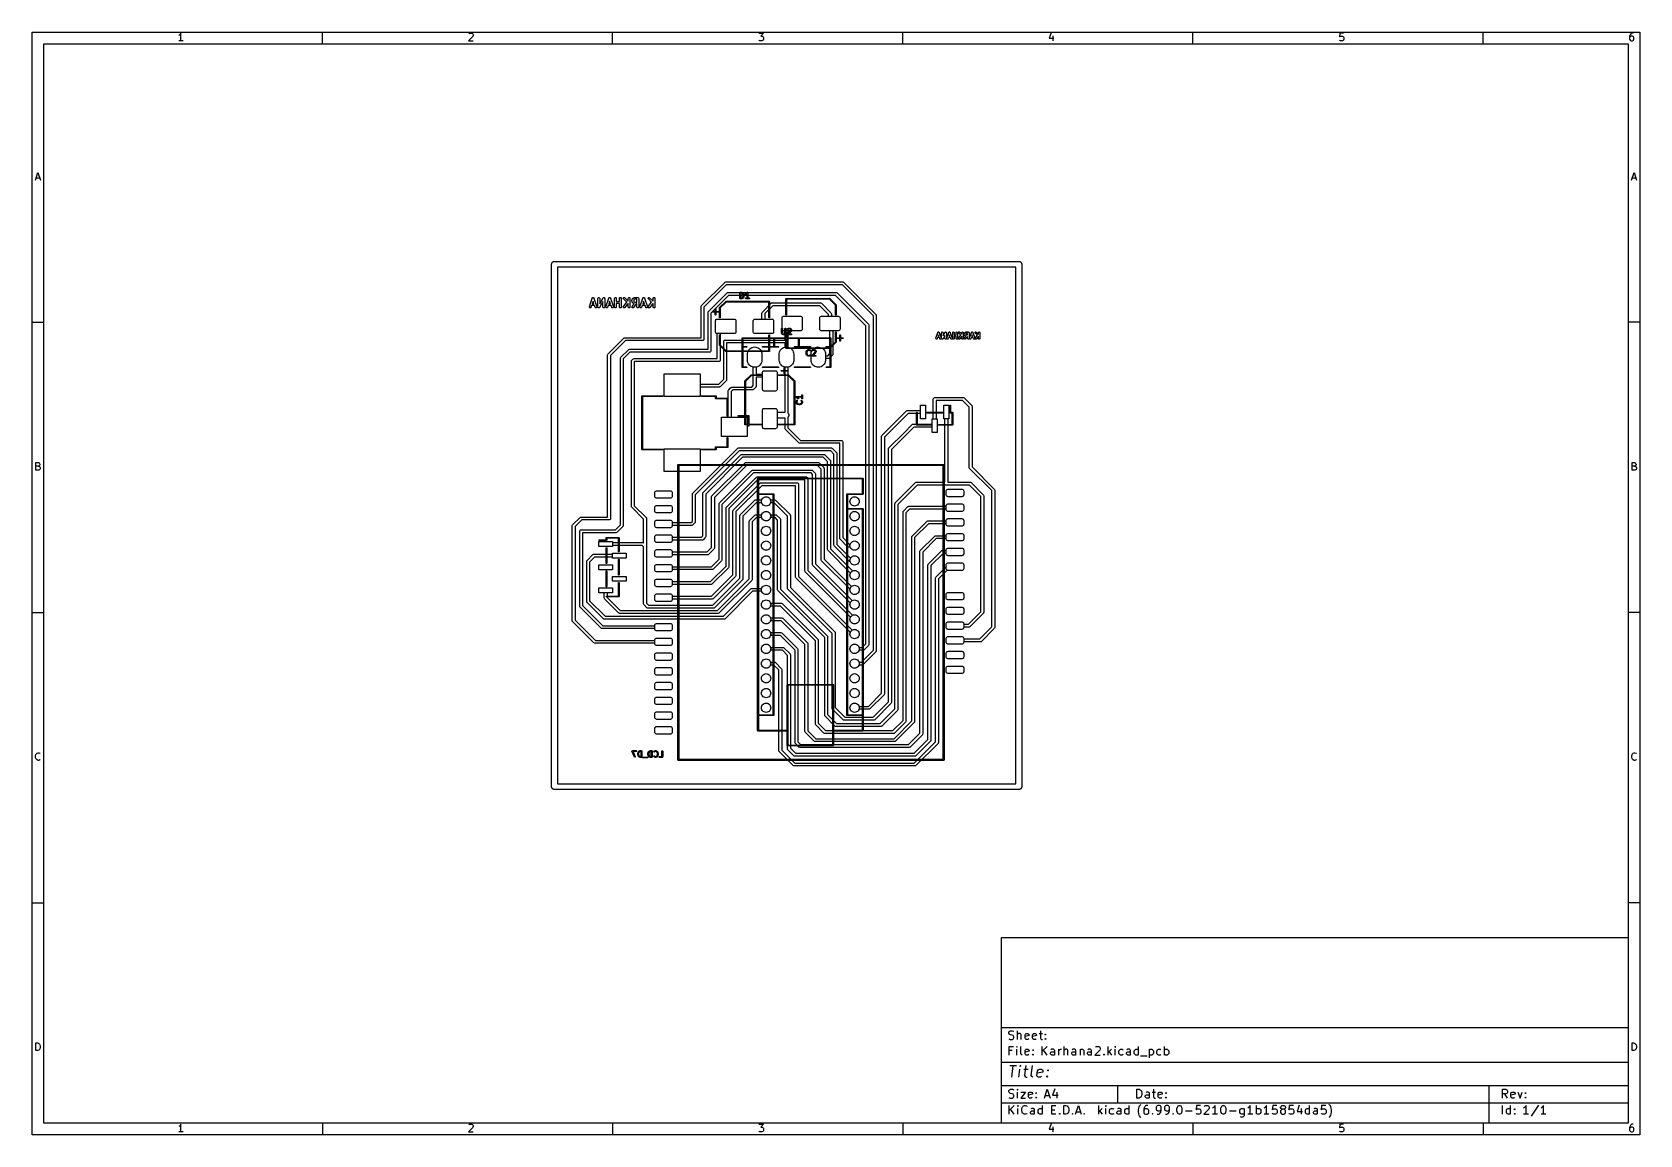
# Model space of a CAD drawing. Extents: x 10 to 287, y -200 to -10.
import ezdxf

# ---------------------------------------------------------------- set-up
doc = ezdxf.new("R2010")
doc.units = 0
doc.layers.add('BLACK', color=7, linetype='CONTINUOUS')

msp = doc.modelspace()

# ---------------------------------------------------------------- linework, layer by layer
at = {"layer": 'BLACK', "linetype": 'CONTINUOUS'}
for p, q in [((10, -10), (287.002, -10)), ((10, -200.007), (10, -10)), ((35.3714, -10.4871), (35.2476, -10.549)), ((35.4952, -10.3633), (35.3714, -10.4871)), ((35.619, -10.1776), (35.4952, -10.3633)), ((35.619, -11.4776), (35.619, -10.1776)), ((60, -12), (60, -10)), ((85.9286, -10.7347), (85.1857, -11.4776)), ((85.2476, -10.3014), (85.3095, -10.2395)), ((85.3095, -10.2395), (85.4333, -10.1776)), ((85.4333, -10.1776), (85.7429, -10.1776)), ((85.7429, -10.1776), (85.8667, -10.2395)), ((85.8667, -10.2395), (85.9286, -10.3014)), ((85.9286, -10.3014), (85.9905, -10.4252)), ((85.9905, -10.549), (85.9286, -10.7347)), ((85.9905, -10.4252), (85.9905, -10.549)), ((110, -12), (110, -10)), ((135.186, -10.1776), (135.99, -10.1776)), ((135.99, -10.1776), (135.557, -10.6728)), ((135.557, -10.6728), (135.743, -10.6728)), ((135.743, -10.6728), (135.867, -10.7347)), ((135.867, -10.7347), (135.929, -10.7966)), ((135.929, -10.7966), (135.99, -10.9205)), ((135.99, -10.9205), (135.99, -11.23)), ((160, -12), (160, -10)), ((185.557, -10.1157), (185.248, -11.0443)), ((185.248, -11.0443), (186.052, -11.0443)), ((185.867, -10.6109), (185.867, -11.4776)), ((210, -12), (210, -10)), ((235.31, -10.1776), (235.248, -10.7966)), ((235.248, -10.7966), (235.31, -10.7347)), ((235.929, -10.1776), (235.31, -10.1776)), ((235.31, -10.7347), (235.433, -10.6728)), ((235.433, -10.6728), (235.743, -10.6728)), ((235.743, -10.6728), (235.867, -10.7347)), ((235.867, -10.7347), (235.929, -10.7966)), ((235.929, -10.7966), (235.99, -10.9205)), ((235.99, -10.9205), (235.99, -11.23)), ((260, -12), (260, -10)), ((285.31, -10.4871), (285.248, -10.7347)), ((285.248, -10.7347), (285.248, -11.23)), ((285.31, -10.7966), (285.248, -10.9205)), ((285.433, -10.3014), (285.31, -10.4871)), ((285.371, -10.7347), (285.31, -10.7966)), ((285.495, -10.6728), (285.371, -10.7347)), ((285.495, -10.2395), (285.433, -10.3014)), ((285.619, -10.1776), (285.495, -10.2395)), ((285.743, -10.6728), (285.495, -10.6728)), ((285.867, -10.1776), (285.619, -10.1776)), ((285.867, -10.7347), (285.743, -10.6728)), ((285.929, -10.7966), (285.867, -10.7347)), ((285.99, -10.9205), (285.929, -10.7966)), ((285.99, -11.23), (285.99, -10.9205)), ((287.002, -10), (287.002, -200.007)), ((12, -12), (285.002, -12)), ((12, -198.007), (12, -12)), ((35.9905, -11.4776), (35.2476, -11.4776)), ((85.1857, -11.4776), (85.9905, -11.4776)), ((135.248, -11.4157), (135.186, -11.3538)), ((135.371, -11.4776), (135.248, -11.4157)), ((135.743, -11.4776), (135.371, -11.4776)), ((135.867, -11.4157), (135.743, -11.4776)), ((135.929, -11.3538), (135.867, -11.4157)), ((135.99, -11.23), (135.929, -11.3538)), ((235.31, -11.4157), (235.248, -11.3538)), ((235.433, -11.4776), (235.31, -11.4157)), ((235.743, -11.4776), (235.433, -11.4776)), ((235.867, -11.4157), (235.743, -11.4776)), ((235.929, -11.3538), (235.867, -11.4157)), ((235.99, -11.23), (235.929, -11.3538)), ((285.002, -12), (285.002, -198.007)), ((285.248, -11.23), (285.31, -11.3538)), ((285.31, -11.3538), (285.371, -11.4157)), ((285.371, -11.4157), (285.495, -11.4776)), ((285.495, -11.4776), (285.743, -11.4776)), ((285.743, -11.4776), (285.867, -11.4157)), ((285.867, -11.4157), (285.929, -11.3538)), ((285.929, -11.3538), (285.99, -11.23)), ((10.5667, -35.4776), (11, -34.1776)), ((10.6905, -35.1062), (11.3095, -35.1062)), ((11, -34.1776), (11.4333, -35.4776)), ((285.569, -35.4776), (286.002, -34.1776)), ((285.693, -35.1062), (286.312, -35.1062)), ((286.002, -34.1776), (286.436, -35.4776)), ((99.5152, -49.8945), (99.5203, -49.8591)), ((99.5203, -49.8591), (99.5351, -49.8266)), ((99.5351, -49.8266), (99.5452, -49.7923)), ((99.5452, -49.7923), (99.5645, -49.7622)), ((99.5645, -49.7622), (99.5794, -49.7297)), ((99.5794, -49.7297), (99.6028, -49.7027)), ((99.6028, -49.7027), (99.6221, -49.6726)), ((99.6221, -49.6726), (99.6492, -49.6492)), ((99.6492, -49.6492), (99.6726, -49.6221)), ((99.6726, -49.6221), (99.7027, -49.6028)), ((99.7027, -49.6028), (99.7297, -49.5794)), ((99.7297, -49.5794), (99.7622, -49.5645)), ((99.7622, -49.5645), (99.7923, -49.5452)), ((99.7923, -49.5452), (99.8266, -49.5351)), ((99.8266, -49.5351), (99.8591, -49.5203)), ((99.8591, -49.5203), (99.8945, -49.5152)), ((99.8945, -49.5152), (99.9288, -49.5051)), ((99.9288, -49.5051), (99.9646, -49.5051)), ((99.9646, -49.5051), (100, -49.5)), ((100, -49.5), (180, -49.5)), ((180, -49.5), (180.035, -49.5051)), ((180.035, -49.5051), (180.071, -49.5051)), ((180.071, -49.5051), (180.105, -49.5152)), ((180.105, -49.5152), (180.141, -49.5203)), ((180.141, -49.5203), (180.173, -49.5351)), ((180.173, -49.5351), (180.208, -49.5452)), ((180.208, -49.5452), (180.238, -49.5645)), ((180.238, -49.5645), (180.27, -49.5794)), ((180.27, -49.5794), (180.297, -49.6028)), ((180.297, -49.6028), (180.327, -49.6221)), ((180.327, -49.6221), (180.351, -49.6492)), ((180.351, -49.6492), (180.378, -49.6726)), ((180.378, -49.6726), (180.397, -49.7027)), ((180.397, -49.7027), (180.421, -49.7297)), ((180.421, -49.7297), (180.435, -49.7622)), ((180.435, -49.7622), (180.455, -49.7923)), ((180.455, -49.7923), (180.465, -49.8266)), ((180.465, -49.8266), (180.48, -49.8591)), ((180.48, -49.8591), (180.485, -49.8945)), ((99.5, -50), (99.5051, -49.9646)), ((99.5, -140), (99.5, -50)), ((99.5051, -49.9288), (99.5152, -49.8945)), ((99.5051, -49.9646), (99.5051, -49.9288)), ((100.5, -50.5), (100.5, -139.5)), ((179.5, -50.5), (100.5, -50.5)), ((179.5, -139.5), (179.5, -50.5)), ((180.485, -49.8945), (180.495, -49.9288)), ((180.495, -49.9288), (180.495, -49.9646)), ((180.495, -49.9646), (180.5, -50)), ((180.5, -50), (180.5, -140)), ((125.323, -57.1232), (129.323, -53.1232)), ((129.604, -53.55), (125.75, -57.4036)), ((126.523, -58.1232), (129.723, -54.9232)), ((130.004, -55.35), (126.95, -58.4036)), ((129.323, -53.1232), (129.404, -53.069)), ((129.404, -53.069), (129.5, -53.05)), ((129.5, -53.05), (149.7, -53.05)), ((149.596, -53.55), (129.604, -53.55)), ((129.723, -54.9232), (129.804, -54.869)), ((129.723, -54.9232), (129.723, -54.9232)), ((129.804, -54.869), (129.9, -54.85)), ((129.9, -54.85), (148.5, -54.85)), ((148.396, -55.35), (130.004, -55.35)), ((131.937, -54.8674), (131.939, -54.8576)), ((131.937, -55.8674), (131.937, -54.8674)), ((131.938, -54.8544), (131.94, -54.8515)), ((131.939, -54.8576), (131.938, -54.8544)), ((131.94, -54.8515), (131.941, -54.8417)), ((131.941, -54.8417), (131.954, -54.8268)), ((131.954, -54.8268), (131.964, -54.8099)), ((131.964, -54.8099), (131.97, -54.8076)), ((131.97, -54.8076), (131.974, -54.8024)), ((131.974, -54.8024), (131.994, -54.799)), ((131.994, -54.799), (132.012, -54.7924)), ((132.012, -54.7924), (132.25, -54.7924)), ((132.238, -54.9424), (132.087, -54.9424)), ((132.087, -54.9424), (132.087, -55.7924)), ((132.352, -54.9806), (132.238, -54.9424)), ((132.25, -54.7924), (132.272, -54.7963)), ((132.272, -54.7963), (132.274, -54.7962)), ((132.274, -54.7962), (132.417, -54.8438)), ((132.426, -55.0547), (132.352, -54.9806)), ((132.417, -54.8438), (132.439, -54.8563)), ((132.465, -55.1317), (132.426, -55.0547)), ((132.439, -54.8563), (132.442, -54.8601)), ((132.442, -54.8601), (132.446, -54.862)), ((132.446, -54.862), (132.541, -54.9572)), ((132.508, -55.3052), (132.465, -55.1317)), ((132.508, -55.4296), (132.508, -55.3052)), ((132.541, -54.9572), (132.554, -54.9756)), ((132.554, -54.9756), (132.555, -54.9767)), ((132.555, -54.9767), (132.603, -55.0719)), ((132.603, -55.0719), (132.606, -55.0843)), ((132.606, -55.0843), (132.608, -55.0873)), ((132.608, -55.0873), (132.656, -55.2778)), ((132.656, -55.2778), (132.657, -55.2927)), ((132.657, -55.2927), (132.658, -55.296)), ((132.658, -55.296), (132.658, -55.4388)), ((132.892, -55.1745), (132.895, -55.1233)), ((132.923, -55.2157), (132.892, -55.1745)), ((132.895, -55.1233), (132.931, -55.086)), ((132.973, -55.2276), (132.923, -55.2157)), ((132.931, -55.086), (133.015, -55.0438)), ((132.998, -55.2202), (132.973, -55.2276)), ((133.093, -55.1726), (132.998, -55.2202)), ((133.015, -55.0438), (133.096, -54.9625)), ((133.094, -55.1714), (133.093, -55.1726)), ((133.113, -55.1585), (133.094, -55.1714)), ((133.096, -54.9625), (133.188, -54.8258)), ((133.175, -55.0961), (133.113, -55.1585)), ((133.175, -55.7924), (133.175, -55.0961)), ((133.188, -54.8258), (133.206, -54.8069)), ((133.206, -54.8069), (133.21, -54.8057)), ((133.21, -54.8057), (133.213, -54.8024)), ((133.213, -54.8024), (133.234, -54.7986)), ((133.234, -54.7986), (133.255, -54.7925)), ((133.255, -54.7925), (133.259, -54.7943)), ((133.259, -54.7943), (133.263, -54.7935)), ((133.263, -54.7935), (133.282, -54.8044)), ((133.282, -54.8044), (133.302, -54.8131)), ((133.302, -54.8131), (133.304, -54.817)), ((133.304, -54.817), (133.307, -54.8192)), ((133.307, -54.8192), (133.315, -54.8396)), ((133.315, -54.8396), (133.325, -54.8591)), ((133.325, -54.8591), (133.324, -54.8633)), ((133.324, -54.8633), (133.325, -54.8674)), ((133.325, -54.8674), (133.325, -55.7924)), ((153.65, -60.6036), (148.396, -55.35)), ((148.5, -54.85), (148.596, -54.869)), ((148.596, -54.869), (148.677, -54.9232)), ((148.677, -54.9232), (154.077, -60.3232)), ((154.95, -58.9036), (149.596, -53.55)), ((149.7, -53.05), (149.796, -53.069)), ((149.796, -53.069), (149.877, -53.1232)), ((149.877, -53.1232), (155.377, -58.6232)), ((105.996, -57.4036), (106.001, -57.3261)), ((106.031, -57.4731), (105.996, -57.4036)), ((106.001, -57.3261), (106.501, -55.8261)), ((106.095, -57.5159), (106.031, -57.4731)), ((106.173, -57.5205), (106.095, -57.5159)), ((106.242, -57.4858), (106.173, -57.5205)), ((106.285, -57.421), (106.242, -57.4858)), ((106.394, -57.095), (106.285, -57.421)), ((106.892, -57.095), (106.394, -57.095)), ((106.643, -56.3479), (106.494, -56.795)), ((106.494, -56.795), (106.792, -56.795)), ((106.501, -55.8261), (106.517, -55.801)), ((106.517, -55.801), (106.531, -55.774)), ((106.531, -55.774), (106.538, -55.769)), ((106.538, -55.769), (106.543, -55.7613)), ((106.543, -55.7613), (106.57, -55.7479)), ((106.57, -55.7479), (106.595, -55.7313)), ((106.595, -55.7313), (106.605, -55.7307)), ((106.605, -55.7307), (106.613, -55.7266)), ((106.613, -55.7266), (106.643, -55.7284)), ((106.643, -55.7284), (106.673, -55.7266)), ((106.792, -56.795), (106.643, -56.3479)), ((106.673, -55.7266), (106.681, -55.7307)), ((106.681, -55.7307), (106.69, -55.7313)), ((106.69, -55.7313), (106.715, -55.7479)), ((106.715, -55.7479), (106.742, -55.7613)), ((106.742, -55.7613), (106.747, -55.769)), ((106.747, -55.769), (106.755, -55.774)), ((106.755, -55.774), (106.769, -55.801)), ((106.769, -55.801), (106.785, -55.8261)), ((106.785, -55.8261), (107.285, -57.3261)), ((107.001, -57.421), (106.892, -57.095)), ((107.043, -57.4858), (107.001, -57.421)), ((107.113, -57.5205), (107.043, -57.4858)), ((107.19, -57.5159), (107.113, -57.5205)), ((107.255, -57.4731), (107.19, -57.5159)), ((107.29, -57.4036), (107.255, -57.4731)), ((107.285, -57.3261), (107.29, -57.4036)), ((107.493, -55.8736), (107.513, -55.7986)), ((107.493, -57.3736), (107.493, -55.8736)), ((107.493, -57.3739), (107.493, -57.3736)), ((107.493, -57.3742), (107.493, -57.3739)), ((107.503, -57.4115), (107.493, -57.3742)), ((107.513, -57.4486), (107.503, -57.4115)), ((107.513, -55.7986), (107.568, -55.7437)), ((107.513, -57.4488), (107.513, -57.4486)), ((107.513, -57.4491), (107.513, -57.4488)), ((107.541, -57.4763), (107.513, -57.4491)), ((107.568, -57.5035), (107.541, -57.4763)), ((107.568, -55.7437), (107.643, -55.7236)), ((107.568, -57.5036), (107.568, -57.5035)), ((107.568, -57.5038), (107.568, -57.5036)), ((107.606, -57.5136), (107.568, -57.5038)), ((107.643, -57.5236), (107.606, -57.5136)), ((107.643, -55.7236), (107.718, -55.7437)), ((107.644, -57.5236), (107.643, -57.5235)), ((107.643, -57.5235), (107.643, -57.5236)), ((107.681, -57.5134), (107.644, -57.5236)), ((107.718, -57.5035), (107.681, -57.5134)), ((107.718, -55.7437), (107.773, -55.7986)), ((107.746, -57.4758), (107.718, -57.5031)), ((107.718, -57.5031), (107.718, -57.5032)), ((107.718, -57.5032), (107.718, -57.5035)), ((107.773, -57.4486), (107.746, -57.4758)), ((107.773, -55.7986), (107.793, -55.8736)), ((108.35, -56.4384), (107.773, -57.448)), ((107.773, -57.448), (107.773, -57.4482)), ((107.773, -57.4482), (107.773, -57.4486)), ((107.793, -56.8087), (108.37, -55.7991)), ((107.793, -55.8736), (107.793, -56.8087)), ((108.35, -57.3736), (108.35, -56.4384)), ((108.37, -57.4486), (108.35, -57.3736)), ((108.37, -55.7986), (108.397, -55.7713)), ((108.37, -55.7989), (108.37, -55.7986)), ((108.37, -55.7991), (108.37, -55.7989)), ((108.425, -57.5035), (108.37, -57.4486)), ((108.397, -55.7713), (108.424, -55.744)), ((108.424, -55.744), (108.425, -55.7439)), ((108.425, -55.7437), (108.462, -55.7337)), ((108.425, -55.7439), (108.425, -55.7437)), ((108.5, -57.5236), (108.425, -57.5035)), ((108.462, -55.7337), (108.499, -55.7236)), ((108.499, -55.7236), (108.5, -55.7237)), ((108.5, -55.7237), (108.5, -55.7236)), ((108.5, -55.7236), (108.537, -55.7335)), ((108.575, -57.5035), (108.5, -57.5236)), ((108.537, -55.7335), (108.574, -55.7433)), ((108.574, -55.7433), (108.575, -55.7436)), ((108.575, -55.7436), (108.575, -55.7437)), ((108.575, -55.7437), (108.602, -55.7708)), ((108.63, -57.4486), (108.575, -57.5035)), ((108.602, -55.7708), (108.63, -55.798)), ((108.63, -55.798), (108.63, -55.7983)), ((108.63, -55.7983), (108.63, -55.7986)), ((108.63, -55.7986), (108.64, -55.8357)), ((108.65, -57.3736), (108.63, -57.4486)), ((108.64, -55.8357), (108.65, -55.8729)), ((108.65, -55.8729), (108.65, -55.8732)), ((108.65, -55.8732), (108.65, -55.8736)), ((108.65, -55.8736), (108.65, -57.3736)), ((108.853, -57.4036), (108.858, -57.3261)), ((108.888, -57.4731), (108.853, -57.4036)), ((108.858, -57.3261), (109.358, -55.8261)), ((108.953, -57.5159), (108.888, -57.4731)), ((109.03, -57.5205), (108.953, -57.5159)), ((109.1, -57.4858), (109.03, -57.5205)), ((109.142, -57.421), (109.1, -57.4858)), ((109.251, -57.095), (109.142, -57.421)), ((109.749, -57.095), (109.251, -57.095)), ((109.5, -56.3479), (109.351, -56.795)), ((109.351, -56.795), (109.649, -56.795)), ((109.358, -55.8261), (109.374, -55.801)), ((109.374, -55.801), (109.388, -55.774)), ((109.388, -55.774), (109.395, -55.769)), ((109.395, -55.769), (109.4, -55.7613)), ((109.4, -55.7613), (109.427, -55.7479)), ((109.427, -55.7479), (109.453, -55.7313)), ((109.453, -55.7313), (109.462, -55.7307)), ((109.462, -55.7307), (109.47, -55.7266)), ((109.47, -55.7266), (109.5, -55.7284)), ((109.5, -55.7284), (109.53, -55.7266)), ((109.649, -56.795), (109.5, -56.3479)), ((109.53, -55.7266), (109.538, -55.7307)), ((109.538, -55.7307), (109.547, -55.7313)), ((109.547, -55.7313), (109.573, -55.7479)), ((109.573, -55.7479), (109.6, -55.7613)), ((109.6, -55.7613), (109.605, -55.769)), ((109.605, -55.769), (109.612, -55.774)), ((109.612, -55.774), (109.626, -55.801)), ((109.626, -55.801), (109.642, -55.8261)), ((109.642, -55.8261), (110.142, -57.3261)), ((109.858, -57.421), (109.749, -57.095)), ((109.9, -57.4858), (109.858, -57.421)), ((109.97, -57.5205), (109.9, -57.4858)), ((110.047, -57.5159), (109.97, -57.5205)), ((110.112, -57.4731), (110.047, -57.5159)), ((110.147, -57.4036), (110.112, -57.4731)), ((110.142, -57.3261), (110.147, -57.4036)), ((110.35, -55.8736), (110.37, -55.7986)), ((110.35, -57.3736), (110.35, -55.8736)), ((110.37, -57.4486), (110.35, -57.3736)), ((110.37, -55.7986), (110.425, -55.7437)), ((110.425, -57.5035), (110.37, -57.4486)), ((110.425, -55.7437), (110.5, -55.7236)), ((110.5, -57.5236), (110.425, -57.5035)), ((110.5, -55.7236), (110.575, -55.7437)), ((110.575, -57.5035), (110.5, -57.5236)), ((110.575, -55.7437), (110.63, -55.7986)), ((110.63, -57.4486), (110.575, -57.5035)), ((110.63, -55.7986), (110.65, -55.8736)), ((110.65, -57.3736), (110.63, -57.4486)), ((110.65, -55.8736), (110.65, -56.4379)), ((110.65, -56.4379), (111.207, -56.4379)), ((111.207, -56.7379), (110.65, -56.7379)), ((110.65, -56.7379), (110.65, -57.3736)), ((111.207, -55.8736), (111.227, -55.7986)), ((111.207, -56.4379), (111.207, -55.8736)), ((111.207, -57.3736), (111.207, -56.7379)), ((111.227, -57.4486), (111.207, -57.3736)), ((111.227, -55.7986), (111.282, -55.7437)), ((111.282, -57.5035), (111.227, -57.4486)), ((111.282, -55.7437), (111.357, -55.7236)), ((111.357, -57.5236), (111.282, -57.5035)), ((111.357, -55.7236), (111.432, -55.7437)), ((111.432, -57.5035), (111.357, -57.5236)), ((111.432, -55.7437), (111.487, -55.7986)), ((111.487, -57.4486), (111.432, -57.5035)), ((111.487, -55.7986), (111.507, -55.8736)), ((111.507, -57.3736), (111.487, -57.4486)), ((111.507, -55.8736), (111.507, -57.3736)), ((111.851, -57.3556), (111.88, -57.2836)), ((111.862, -57.4325), (111.851, -57.3556)), ((111.855, -55.8347), (111.894, -55.7675)), ((111.855, -55.9124), (111.855, -55.8347)), ((111.894, -55.9796), (111.855, -55.9124)), ((111.91, -57.4936), (111.862, -57.4325)), ((111.88, -57.2836), (112.445, -56.5305)), ((111.894, -55.7675), (111.961, -55.7287)), ((112.445, -56.5305), (111.894, -55.9796)), ((111.982, -57.5225), (111.91, -57.4936)), ((111.961, -55.7287), (112.039, -55.7287)), ((112.059, -57.5115), (111.982, -57.5225)), ((112.039, -55.7287), (112.106, -55.7675)), ((112.12, -57.4636), (112.059, -57.5115)), ((112.106, -55.7675), (112.707, -56.3686)), ((112.659, -56.7448), (112.12, -57.4636)), ((112.707, -56.7928), (112.659, -56.7448)), ((112.707, -55.8736), (112.727, -55.7986)), ((112.707, -56.3686), (112.707, -55.8736)), ((112.707, -57.3736), (112.707, -56.7928)), ((112.727, -57.4486), (112.707, -57.3736)), ((112.727, -55.7986), (112.782, -55.7437)), ((112.782, -57.5035), (112.727, -57.4486)), ((112.782, -55.7437), (112.857, -55.7236)), ((112.857, -57.5236), (112.782, -57.5035)), ((112.857, -55.7236), (112.932, -55.7437)), ((112.932, -57.5035), (112.857, -57.5236)), ((112.932, -55.7437), (112.987, -55.7986)), ((112.987, -57.4486), (112.932, -57.5035)), ((112.987, -55.7986), (113.007, -55.8736)), ((113.007, -57.3736), (112.987, -57.4486)), ((113.007, -55.8736), (113.007, -57.3736)), ((113.35, -56.1593), (113.359, -56.126)), ((113.35, -56.3736), (113.35, -56.1593)), ((113.359, -56.4069), (113.35, -56.3736)), ((113.351, -57.3605), (113.377, -57.2876)), ((113.364, -57.437), (113.351, -57.3605)), ((113.359, -56.126), (113.366, -56.0922)), ((113.366, -56.4407), (113.359, -56.4069)), ((113.414, -57.4965), (113.364, -57.437)), ((113.366, -56.0922), (113.437, -55.9493)), ((113.437, -56.5835), (113.366, -56.4407)), ((113.377, -57.2876), (113.722, -56.7942)), ((113.487, -57.523), (113.414, -57.4965)), ((113.437, -55.9493), (113.453, -55.9313)), ((113.453, -56.6016), (113.437, -56.5835)), ((113.453, -55.9313), (113.465, -55.9104)), ((113.465, -56.6225), (113.453, -56.6016)), ((113.465, -55.9104), (113.537, -55.8389)), ((113.537, -56.6939), (113.465, -56.6225)), ((113.563, -57.5095), (113.487, -57.523)), ((113.537, -55.8389), (113.558, -55.8269)), ((113.558, -56.706), (113.537, -56.6939)), ((113.558, -55.8269), (113.576, -55.8108)), ((113.576, -56.722), (113.558, -56.706)), ((113.623, -57.4596), (113.563, -57.5095)), ((113.576, -55.8108), (113.719, -55.7394)), ((113.719, -56.7934), (113.576, -56.722)), ((114.078, -56.8093), (113.623, -57.4596)), ((113.695, -56.1053), (113.65, -56.1947)), ((113.65, -56.1947), (113.65, -56.3382)), ((113.65, -56.3382), (113.695, -56.4276)), ((113.732, -56.0683), (113.695, -56.1053)), ((113.695, -56.4276), (113.732, -56.4646)), ((113.719, -55.7394), (113.752, -55.7325)), ((113.722, -56.7942), (113.719, -56.7934)), ((113.821, -56.0236), (113.732, -56.0683)), ((113.732, -56.4646), (113.821, -56.5093)), ((113.752, -55.7325), (113.786, -55.7236)), ((113.786, -55.7236), (114.357, -55.7236)), ((114.207, -56.0236), (113.821, -56.0236)), ((113.821, -56.5093), (114.207, -56.5093)), ((114.207, -56.8093), (114.078, -56.8093)), ((114.207, -56.5093), (114.207, -56.0236)), ((114.207, -57.3736), (114.207, -56.8093)), ((114.227, -57.4486), (114.207, -57.3736)), ((114.282, -57.5035), (114.227, -57.4486)), ((114.357, -57.5236), (114.282, -57.5035)), ((114.357, -55.7236), (114.432, -55.7437)), ((114.432, -57.5035), (114.357, -57.5236)), ((114.432, -55.7437), (114.487, -55.7986)), ((114.487, -57.4486), (114.432, -57.5035)), ((114.487, -55.7986), (114.507, -55.8736)), ((114.507, -57.3736), (114.487, -57.4486)), ((114.507, -55.8736), (114.507, -57.3736)), ((114.71, -57.4036), (114.715, -57.3261)), ((114.745, -57.4731), (114.71, -57.4036)), ((114.715, -57.3261), (115.215, -55.8261)), ((114.81, -57.5159), (114.745, -57.4731)), ((114.887, -57.5205), (114.81, -57.5159)), ((114.957, -57.4858), (114.887, -57.5205)), ((114.999, -57.421), (114.957, -57.4858)), ((115.108, -57.095), (114.999, -57.421)), ((115.606, -57.095), (115.108, -57.095)), ((115.357, -56.3479), (115.208, -56.795)), ((115.208, -56.795), (115.506, -56.795)), ((115.215, -55.8261), (115.231, -55.801)), ((115.231, -55.801), (115.245, -55.774)), ((115.245, -55.774), (115.253, -55.769)), ((115.253, -55.769), (115.258, -55.7613)), ((115.258, -55.7613), (115.285, -55.7479)), ((115.285, -55.7479), (115.31, -55.7313)), ((115.31, -55.7313), (115.319, -55.7307)), ((115.319, -55.7307), (115.327, -55.7266)), ((115.327, -55.7266), (115.357, -55.7284)), ((115.357, -55.7284), (115.387, -55.7266)), ((115.506, -56.795), (115.357, -56.3479)), ((115.387, -55.7266), (115.395, -55.7307)), ((115.395, -55.7307), (115.405, -55.7313)), ((115.405, -55.7313), (115.43, -55.7479)), ((115.43, -55.7479), (115.457, -55.7613)), ((115.457, -55.7613), (115.462, -55.769)), ((115.462, -55.769), (115.469, -55.774)), ((115.469, -55.774), (115.483, -55.801)), ((115.483, -55.801), (115.499, -55.8261)), ((115.499, -55.8261), (115.999, -57.3261)), ((115.715, -57.421), (115.606, -57.095)), ((115.758, -57.4858), (115.715, -57.421)), ((115.827, -57.5205), (115.758, -57.4858)), ((115.905, -57.5159), (115.827, -57.5205)), ((115.969, -57.4731), (115.905, -57.5159)), ((116.004, -57.4036), (115.969, -57.4731)), ((115.999, -57.3261), (116.004, -57.4036)), ((116.137, -57.3556), (116.166, -57.2836)), ((116.148, -57.4325), (116.137, -57.3556)), ((116.141, -55.8347), (116.18, -55.7675)), ((116.141, -55.9124), (116.141, -55.8347)), ((116.18, -55.9796), (116.141, -55.9124)), ((116.196, -57.4936), (116.148, -57.4325)), ((116.166, -57.2836), (116.731, -56.5305)), ((116.18, -55.7675), (116.247, -55.7287)), ((116.731, -56.5305), (116.18, -55.9796)), ((116.268, -57.5225), (116.196, -57.4936)), ((116.247, -55.7287), (116.325, -55.7287)), ((116.345, -57.5115), (116.268, -57.5225)), ((116.325, -55.7287), (116.392, -55.7675)), ((116.406, -57.4636), (116.345, -57.5115)), ((116.392, -55.7675), (116.993, -56.3686)), ((116.945, -56.7448), (116.406, -57.4636)), ((116.993, -56.7928), (116.945, -56.7448)), ((116.993, -55.8736), (117.013, -55.7986)), ((116.993, -56.3686), (116.993, -55.8736)), ((116.993, -57.3736), (116.993, -56.7928)), ((117.013, -57.4486), (116.993, -57.3736)), ((117.013, -55.7986), (117.068, -55.7437)), ((117.068, -57.5035), (117.013, -57.4486)), ((117.068, -55.7437), (117.143, -55.7236)), ((117.143, -57.5236), (117.068, -57.5035)), ((117.143, -55.7236), (117.218, -55.7437)), ((117.218, -57.5035), (117.143, -57.5236)), ((117.218, -55.7437), (117.273, -55.7986)), ((117.273, -57.4486), (117.218, -57.5035)), ((117.273, -55.7986), (117.293, -55.8736)), ((117.293, -57.3736), (117.273, -57.4486)), ((117.293, -55.8736), (117.293, -57.3736)), ((125.25, -57.3), (125.269, -57.2043)), ((125.25, -62.65), (125.25, -57.3)), ((125.269, -57.2043), (125.323, -57.1232)), ((125.323, -57.1232), (125.323, -57.1232)), ((125.75, -57.4036), (125.75, -62.9)), ((126.469, -58.2043), (126.523, -58.1232)), ((126.523, -58.1232), (126.523, -58.1232)), ((127.19, -58.19), (127.208, -58.1476)), ((127.208, -58.1476), (127.25, -58.13)), ((127.25, -58.13), (127.69, -58.13)), ((127.69, -57.69), (127.708, -57.6476)), ((127.69, -58.13), (127.69, -57.69)), ((127.708, -57.6476), (127.75, -57.63)), ((127.75, -57.63), (127.792, -57.6476)), ((127.792, -57.6476), (127.81, -57.69)), ((127.81, -57.69), (127.81, -58.13)), ((127.81, -58.13), (128.25, -58.13)), ((128.25, -58.13), (128.292, -58.1476)), ((128.292, -58.1476), (128.31, -58.19)), ((128.43, -57.5044), (128.448, -57.462)), ((128.43, -59.19), (128.43, -57.5044)), ((128.448, -57.462), (129.512, -56.3976)), ((129.579, -56.5), (128.55, -57.5293)), ((128.55, -57.5293), (128.55, -59.19)), ((129.512, -56.3976), (129.524, -56.3924)), ((129.524, -56.3924), (129.554, -56.38)), ((129.554, -56.38), (137.01, -56.38)), ((136.95, -56.5), (129.579, -56.5)), ((131.944, -55.8857), (131.937, -55.8674)), ((131.947, -55.9049), (131.944, -55.8857)), ((131.952, -55.9092), (131.947, -55.9049)), ((131.954, -55.9156), (131.952, -55.9092)), ((131.971, -55.9253), (131.954, -55.9156)), ((131.986, -55.9379), (131.971, -55.9253)), ((131.996, -55.9396), (131.986, -55.9379)), ((131.999, -55.9412), (131.996, -55.9396)), ((132.002, -55.9407), (131.999, -55.9412)), ((132.012, -55.9424), (132.002, -55.9407)), ((132.25, -55.9424), (132.012, -55.9424)), ((132.087, -55.7924), (132.238, -55.7924)), ((132.238, -55.7924), (132.352, -55.7542)), ((132.252, -55.9418), (132.25, -55.9424)), ((132.274, -55.9385), (132.252, -55.9418)), ((132.417, -55.8909), (132.274, -55.9385)), ((132.352, -55.7542), (132.426, -55.6801)), ((132.42, -55.8881), (132.417, -55.8909)), ((132.425, -55.8877), (132.42, -55.8881)), ((132.446, -55.8728), (132.425, -55.8877)), ((132.426, -55.6801), (132.465, -55.6031)), ((132.541, -55.7776), (132.446, -55.8728)), ((132.465, -55.6031), (132.508, -55.4296)), ((132.542, -55.7761), (132.541, -55.7776)), ((132.555, -55.7581), (132.542, -55.7761)), ((132.603, -55.6628), (132.555, -55.7581)), ((132.608, -55.6475), (132.603, -55.6593)), ((132.603, -55.6593), (132.603, -55.6628)), ((132.656, -55.457), (132.608, -55.6475)), ((132.658, -55.4388), (132.656, -55.4535)), ((132.656, -55.4535), (132.656, -55.457)), ((132.89, -55.8544), (132.916, -55.8099)), ((132.899, -55.9049), (132.89, -55.8544)), ((132.939, -55.9379), (132.899, -55.9049)), ((132.916, -55.8099), (132.964, -55.7924)), ((132.964, -55.9424), (132.939, -55.9379)), ((132.964, -55.7924), (133.175, -55.7924)), ((133.536, -55.9424), (132.964, -55.9424)), ((133.325, -55.7924), (133.536, -55.7924)), ((133.536, -55.7924), (133.561, -55.7969)), ((133.584, -55.9248), (133.536, -55.9424)), ((133.561, -55.7969), (133.601, -55.8299)), ((133.61, -55.8804), (133.584, -55.9248)), ((133.601, -55.8299), (133.61, -55.8804)), ((135.823, -58.2232), (137.323, -56.7232)), ((137.604, -57.15), (136.25, -58.5036)), ((136.95, -59.19), (136.95, -56.5)), ((137.01, -56.38), (137.052, -56.3976)), ((137.052, -56.3976), (137.07, -56.44)), ((137.07, -56.44), (137.07, -59.19)), ((137.323, -56.7232), (137.404, -56.669)), ((137.323, -56.7232), (137.323, -56.7232)), ((137.404, -56.669), (137.5, -56.65)), ((137.5, -56.65), (145.8, -56.65)), ((145.696, -57.15), (137.604, -57.15)), ((139.88, -55.94), (139.898, -55.8976)), ((139.88, -58.69), (139.88, -55.94)), ((139.898, -55.8976), (139.94, -55.88)), ((139.94, -55.88), (147.396, -55.88)), ((147.371, -56), (140, -56)), ((140, -56), (140, -58.69)), ((147.2, -58.6536), (145.696, -57.15)), ((145.8, -56.65), (145.896, -56.669)), ((145.896, -56.669), (145.977, -56.7232)), ((145.977, -56.7232), (147.627, -58.3732)), ((148.4, -57.0293), (147.371, -56)), ((147.396, -55.88), (147.438, -55.8976)), ((147.438, -55.8976), (148.502, -56.962)), ((148.4, -58.69), (148.4, -57.0293)), ((148.502, -56.962), (148.502, -56.962)), ((148.502, -56.962), (148.52, -57.0044)), ((148.52, -57.0044), (148.52, -58.69)), ((10, -60), (12, -60)), ((126.45, -58.3), (126.469, -58.2043)), ((126.45, -64.65), (126.45, -58.3)), ((126.95, -58.4036), (126.95, -64.9)), ((127.208, -58.2324), (127.19, -58.19)), ((127.25, -58.25), (127.208, -58.2324)), ((127.69, -58.25), (127.25, -58.25)), ((127.69, -58.69), (127.69, -58.25)), ((127.708, -58.7324), (127.69, -58.69)), ((127.75, -58.75), (127.708, -58.7324)), ((127.792, -58.7324), (127.75, -58.75)), ((127.75, -59.7), (127.769, -59.6043)), ((127.75, -59.7), (127.769, -59.6043)), ((127.75, -61.7), (127.75, -59.7)), ((127.75, -61.7), (127.75, -59.7)), ((127.769, -59.6043), (127.823, -59.5232)), ((127.769, -59.6043), (127.823, -59.5232)), ((127.81, -58.69), (127.792, -58.7324)), ((128.25, -58.25), (127.81, -58.25)), ((127.81, -58.25), (127.81, -58.69)), ((127.823, -59.5232), (127.904, -59.469)), ((127.823, -59.5232), (127.904, -59.469)), ((127.904, -59.469), (128, -59.45)), ((127.904, -59.469), (128, -59.45)), ((128, -59.45), (131, -59.45)), ((128, -59.45), (131, -59.45)), ((128.292, -58.2324), (128.25, -58.25)), ((128.31, -58.19), (128.292, -58.2324)), ((128.448, -59.2324), (128.43, -59.19)), ((128.49, -59.25), (128.448, -59.2324)), ((128.532, -59.2324), (128.49, -59.25)), ((128.55, -59.19), (128.532, -59.2324)), ((131, -59.45), (131.096, -59.469)), ((131, -59.45), (131.096, -59.469)), ((131.096, -59.469), (131.177, -59.5232)), ((131.096, -59.469), (131.177, -59.5232)), ((131.177, -59.5232), (131.231, -59.6043)), ((131.177, -59.5232), (131.231, -59.6043)), ((131.231, -59.6043), (131.25, -59.7)), ((131.231, -59.6043), (131.25, -59.7)), ((131.25, -59.7), (131.25, -61.7)), ((131.25, -59.7), (131.25, -61.7)), ((134.25, -59.7), (134.269, -59.6043)), ((134.25, -59.7), (134.269, -59.6043)), ((134.25, -61.7), (134.25, -59.7)), ((134.25, -61.7), (134.25, -59.7)), ((134.269, -59.6043), (134.323, -59.5232)), ((134.269, -59.6043), (134.323, -59.5232)), ((134.323, -59.5232), (134.404, -59.469)), ((134.323, -59.5232), (134.404, -59.469)), ((134.404, -59.469), (134.5, -59.45)), ((134.404, -59.469), (134.5, -59.45)), ((134.5, -59.45), (135.75, -59.45)), ((134.5, -59.45), (137.5, -59.45)), ((135.75, -58.4), (135.769, -58.3043)), ((135.75, -59.45), (135.75, -58.4)), ((135.769, -58.3043), (135.823, -58.2232)), ((135.823, -58.2232), (135.823, -58.2232)), ((136.25, -58.5036), (136.25, -59.45)), ((136.25, -59.45), (137.5, -59.45)), ((136.968, -59.2324), (136.95, -59.19)), ((137.01, -59.25), (136.968, -59.2324)), ((137.052, -59.2324), (137.01, -59.25)), ((137.07, -59.19), (137.052, -59.2324)), ((137.5, -59.45), (137.596, -59.469)), ((137.5, -59.45), (137.596, -59.469)), ((137.596, -59.469), (137.677, -59.5232)), ((137.596, -59.469), (137.677, -59.5232)), ((137.677, -59.5232), (137.731, -59.6043)), ((137.677, -59.5232), (137.731, -59.6043)), ((137.731, -59.6043), (137.75, -59.7)), ((137.731, -59.6043), (137.75, -59.7)), ((137.75, -59.7), (137.75, -61.7)), ((137.75, -59.7), (137.75, -61.7)), ((139.2, -59.2), (139.219, -59.1043)), ((139.2, -59.2), (139.219, -59.1043)), ((139.2, -61.2), (139.2, -59.2)), ((139.2, -61.2), (139.2, -59.2)), ((139.219, -59.1043), (139.273, -59.0232)), ((139.219, -59.1043), (139.273, -59.0232)), ((139.273, -59.0232), (139.354, -58.969)), ((139.273, -59.0232), (139.354, -58.969)), ((139.354, -58.969), (139.45, -58.95)), ((139.354, -58.969), (139.45, -58.95)), ((139.45, -58.95), (142.45, -58.95)), ((139.45, -58.95), (142.45, -58.95)), ((139.898, -58.7324), (139.88, -58.69)), ((139.94, -58.75), (139.898, -58.7324)), ((139.982, -58.7324), (139.94, -58.75)), ((140, -58.69), (139.982, -58.7324)), ((142.45, -58.95), (142.546, -58.969)), ((142.45, -58.95), (142.546, -58.969)), ((142.546, -58.969), (142.627, -59.0232)), ((142.546, -58.969), (142.627, -59.0232)), ((142.627, -59.0232), (142.681, -59.1043)), ((142.627, -59.0232), (142.681, -59.1043)), ((142.681, -59.1043), (142.7, -59.2)), ((142.681, -59.1043), (142.7, -59.2)), ((142.7, -59.2), (142.7, -61.2)), ((142.7, -59.2), (142.7, -61.2)), ((145.7, -59.2), (145.719, -59.1043)), ((145.7, -59.2), (145.719, -59.1043)), ((145.7, -61.2), (145.7, -59.2)), ((145.7, -61.2), (145.7, -59.2)), ((145.719, -59.1043), (145.773, -59.0232)), ((145.719, -59.1043), (145.773, -59.0232)), ((145.773, -59.0232), (145.854, -58.969)), ((145.773, -59.0232), (145.854, -58.969)), ((145.854, -58.969), (145.95, -58.95)), ((145.854, -58.969), (145.95, -58.95)), ((145.95, -58.95), (147.2, -58.95)), ((145.95, -58.95), (148.95, -58.95)), ((147.2, -58.95), (147.2, -58.6536)), ((147.627, -58.3732), (147.627, -58.3732)), ((147.627, -58.3732), (147.681, -58.4543)), ((147.681, -58.4543), (147.7, -58.55)), ((147.7, -58.55), (147.7, -58.95)), ((147.7, -58.95), (148.95, -58.95)), ((148.418, -58.7324), (148.4, -58.69)), ((148.46, -58.75), (148.418, -58.7324)), ((148.502, -58.7324), (148.46, -58.75)), ((148.52, -58.69), (148.502, -58.7324)), ((148.95, -58.95), (149.046, -58.969)), ((148.95, -58.95), (149.046, -58.969)), ((149.046, -58.969), (149.127, -59.0232)), ((149.046, -58.969), (149.127, -59.0232)), ((149.127, -59.0232), (149.181, -59.1043)), ((149.127, -59.0232), (149.181, -59.1043)), ((149.181, -59.1043), (149.2, -59.2)), ((149.181, -59.1043), (149.2, -59.2)), ((149.2, -59.2), (149.2, -61.2)), ((149.2, -59.2), (149.2, -61.2)), ((153.65, -115.396), (153.65, -60.6036)), ((154.077, -60.3232), (154.077, -60.3232)), ((154.077, -60.3232), (154.131, -60.4043)), ((154.131, -60.4043), (154.15, -60.5)), ((154.15, -60.5), (154.15, -115.5)), ((154.95, -116.496), (154.95, -58.9036)), ((155.377, -58.6232), (155.377, -58.6232)), ((155.377, -58.6232), (155.431, -58.7043)), ((155.431, -58.7043), (155.431, -58.7043)), ((155.431, -58.7043), (155.45, -58.8)), ((155.45, -58.8), (155.45, -58.8)), ((155.45, -58.8), (155.45, -116.6)), ((287.002, -60), (285.002, -60)), ((109.223, -65.4232), (111.923, -62.7232)), ((112.204, -63.15), (109.65, -65.7036)), ((111.923, -62.7232), (112.004, -62.669)), ((111.923, -62.7232), (111.923, -62.7232)), ((112.004, -62.669), (112.1, -62.65)), ((112.004, -62.669), (112.004, -62.669)), ((112.1, -62.65), (112.1, -62.65)), ((112.1, -62.65), (125.25, -62.65)), ((125.5, -63.15), (112.204, -63.15)), ((125.596, -63.131), (125.5, -63.15)), ((125.677, -63.0768), (125.596, -63.131)), ((125.731, -62.9957), (125.677, -63.0768)), ((125.75, -62.9), (125.731, -62.9957)), ((127.769, -61.7957), (127.75, -61.7)), ((127.769, -61.7957), (127.75, -61.7)), ((127.823, -61.8768), (127.769, -61.7957)), ((127.823, -61.8768), (127.769, -61.7957)), ((127.904, -61.931), (127.823, -61.8768)), ((127.904, -61.931), (127.823, -61.8768)), ((128, -61.95), (127.904, -61.931)), ((128, -61.95), (127.904, -61.931)), ((128.05, -61.95), (128, -61.95)), ((131, -61.95), (128, -61.95)), ((128.05, -66.25), (128.05, -61.95)), ((128.43, -62.21), (128.448, -62.1676)), ((128.43, -63.8956), (128.43, -62.21)), ((128.448, -62.1676), (128.49, -62.15)), ((128.49, -62.15), (128.532, -62.1676)), ((128.532, -62.1676), (128.55, -62.21)), ((128.604, -61.95), (128.55, -62.0036)), ((128.55, -62.0036), (128.55, -66.5)), ((128.55, -62.21), (128.55, -63.8707)), ((131, -61.95), (128.604, -61.95)), ((129.15, -63.3), (129.169, -63.2043)), ((129.15, -69.7964), (129.15, -63.3)), ((129.169, -63.2043), (129.223, -63.1232)), ((129.223, -63.1232), (129.304, -63.069)), ((129.304, -63.069), (129.4, -63.05)), ((129.4, -63.05), (139.725, -63.05)), ((139.725, -63.55), (129.65, -63.55)), ((129.65, -63.55), (129.65, -69.9)), ((131.096, -61.931), (131, -61.95)), ((131.096, -61.931), (131, -61.95)), ((131.177, -61.8768), (131.096, -61.931)), ((131.177, -61.8768), (131.096, -61.931)), ((131.231, -61.7957), (131.177, -61.8768)), ((131.231, -61.7957), (131.177, -61.8768)), ((131.25, -61.7), (131.231, -61.7957)), ((131.25, -61.7), (131.231, -61.7957)), ((132.325, -62.71), (132.343, -62.6676)), ((132.325, -64.9), (132.325, -62.71)), ((132.343, -62.6676), (132.385, -62.65)), ((132.385, -62.65), (136.95, -62.65)), ((132.445, -62.77), (132.445, -64.16)), ((136.95, -62.77), (132.445, -62.77)), ((134.269, -61.7957), (134.25, -61.7)), ((134.269, -61.7957), (134.25, -61.7)), ((134.323, -61.8768), (134.269, -61.7957)), ((134.323, -61.8768), (134.269, -61.7957)), ((134.404, -61.931), (134.323, -61.8768)), ((134.404, -61.931), (134.323, -61.8768)), ((134.5, -61.95), (134.404, -61.931)), ((134.5, -61.95), (134.404, -61.931)), ((137.5, -61.95), (134.5, -61.95)), ((137.5, -61.95), (134.5, -61.95)), ((136.95, -62.21), (136.968, -62.1676)), ((136.95, -62.65), (136.95, -62.21)), ((136.95, -64.16), (136.95, -62.77)), ((136.968, -62.1676), (137.01, -62.15)), ((137.01, -62.15), (137.052, -62.1676)), ((137.052, -62.1676), (137.07, -62.21)), ((137.07, -62.21), (137.07, -62.65)), ((137.07, -62.65), (139.88, -62.65)), ((137.07, -62.77), (137.07, -64.16)), ((137.8, -62.77), (137.07, -62.77)), ((137.596, -61.931), (137.5, -61.95)), ((137.596, -61.931), (137.5, -61.95)), ((137.677, -61.8768), (137.596, -61.931)), ((137.677, -61.8768), (137.596, -61.931)), ((137.731, -61.7957), (137.677, -61.8768)), ((137.731, -61.7957), (137.677, -61.8768)), ((137.75, -61.7), (137.731, -61.7957)), ((137.75, -61.7), (137.731, -61.7957)), ((137.8, -64.16), (137.8, -62.77)), ((139.88, -62.77), (137.92, -62.77)), ((137.92, -62.77), (137.92, -64.16)), ((139.138, -61.0774), (139.143, -61.0517)), ((139.138, -61.8869), (139.138, -61.0774)), ((139.14, -61.8911), (139.138, -61.8869)), ((139.139, -61.8955), (139.14, -61.8911)), ((139.146, -61.9204), (139.139, -61.8955)), ((139.143, -61.0517), (139.176, -61.0124)), ((139.194, -62.0157), (139.146, -61.9204)), ((139.176, -61.0124), (139.226, -61.0035)), ((139.195, -62.0168), (139.194, -62.0157)), ((139.208, -62.0352), (139.195, -62.0168)), ((139.219, -61.2957), (139.2, -61.2)), ((139.219, -61.2957), (139.2, -61.2)), ((139.255, -62.0828), (139.208, -62.0352)), ((139.273, -61.3768), (139.219, -61.2957)), ((139.273, -61.3768), (139.219, -61.2957)), ((139.226, -61.0035), (139.271, -61.0292)), ((139.257, -62.0835), (139.255, -62.0828)), ((139.275, -62.0968), (139.257, -62.0835)), ((139.271, -61.0292), (139.288, -61.0774)), ((139.354, -61.431), (139.273, -61.3768)), ((139.354, -61.431), (139.273, -61.3768)), ((139.37, -62.1445), (139.275, -62.0968)), ((139.288, -61.0774), (139.288, -61.8692)), ((139.288, -61.8692), (139.322, -61.9377)), ((139.322, -61.9377), (139.353, -61.9681)), ((139.353, -61.9681), (139.421, -62.0024)), ((139.45, -61.45), (139.354, -61.431)), ((139.45, -61.45), (139.354, -61.431)), ((139.374, -62.145), (139.37, -62.1445)), ((139.378, -62.1479), (139.374, -62.145)), ((139.404, -62.1524), (139.378, -62.1479)), ((139.594, -62.1524), (139.404, -62.1524)), ((139.421, -62.0024), (139.576, -62.0024)), ((139.725, -61.45), (139.45, -61.45)), ((142.45, -61.45), (139.45, -61.45)), ((139.576, -62.0024), (139.645, -61.9681)), ((139.598, -62.1508), (139.594, -62.1524)), ((139.603, -62.1519), (139.598, -62.1508)), ((139.628, -62.1445), (139.603, -62.1519)), ((139.723, -62.0968), (139.628, -62.1445)), ((139.645, -61.9681), (139.675, -61.9377)), ((139.675, -61.9377), (139.71, -61.8692)), ((139.71, -61.0774), (139.714, -61.0517)), ((139.71, -61.8692), (139.71, -61.0774)), ((139.714, -61.0517), (139.747, -61.0124)), ((139.724, -62.0957), (139.723, -62.0968)), ((139.742, -62.0828), (139.724, -62.0957)), ((139.725, -63.05), (139.725, -61.45)), ((139.725, -64.2775), (139.725, -63.55)), ((139.79, -62.0352), (139.742, -62.0828)), ((139.747, -61.0124), (139.798, -61.0035)), ((139.791, -62.0337), (139.79, -62.0352)), ((139.804, -62.0157), (139.791, -62.0337)), ((139.798, -61.0035), (139.842, -61.0292)), ((139.852, -61.9204), (139.804, -62.0157)), ((139.842, -61.0292), (139.86, -61.0774)), ((139.855, -61.9126), (139.852, -61.916)), ((139.852, -61.916), (139.852, -61.9204)), ((139.86, -61.8869), (139.855, -61.9126)), ((139.86, -61.0774), (139.86, -61.8869)), ((139.88, -61.71), (139.898, -61.6676)), ((139.88, -62.65), (139.88, -61.71)), ((139.88, -64.46), (139.88, -62.77)), ((139.898, -61.6676), (139.94, -61.65)), ((139.94, -61.65), (139.982, -61.6676)), ((139.982, -61.6676), (140, -61.71)), ((140, -61.71), (140, -62.65)), ((140, -62.65), (147.565, -62.65)), ((142.03, -62.77), (140, -62.77)), ((140, -62.77), (140, -64.4)), ((140.091, -62.0708), (140.092, -62.0677)), ((140.097, -62.0926), (140.091, -62.0708)), ((140.092, -62.0644), (140.103, -62.0448)), ((140.092, -62.0677), (140.092, -62.0644)), ((140.101, -62.1149), (140.097, -62.0926)), ((140.103, -62.1171), (140.101, -62.1149)), ((140.103, -62.0448), (140.112, -62.0243)), ((140.104, -62.1204), (140.103, -62.1171)), ((140.123, -62.1333), (140.104, -62.1204)), ((140.112, -62.0243), (140.671, -61.4654)), ((140.14, -62.1479), (140.123, -62.1333)), ((140.138, -61.1661), (140.16, -61.1196)), ((140.152, -61.2156), (140.138, -61.1661)), ((140.144, -62.1487), (140.14, -62.1479)), ((140.146, -62.1498), (140.144, -62.1487)), ((140.149, -62.1495), (140.146, -62.1498)), ((140.165, -62.1524), (140.149, -62.1495)), ((140.194, -61.2451), (140.152, -61.2156)), ((140.16, -61.1196), (140.208, -61.072)), ((140.785, -62.1524), (140.165, -62.1524)), ((140.245, -61.2406), (140.194, -61.2451)), ((140.208, -61.072), (140.226, -61.0591)), ((142.45, -61.45), (140.225, -61.45)), ((140.225, -61.45), (140.225, -63.3)), ((140.225, -63.3), (140.225, -64.2801)), ((140.226, -61.0591), (140.227, -61.0579)), ((140.227, -61.0579), (140.322, -61.0103)), ((140.266, -61.2257), (140.245, -61.2406)), ((140.305, -61.1866), (140.266, -61.2257)), ((140.374, -61.1524), (140.305, -61.1866)), ((140.322, -61.0103), (140.347, -61.0029)), ((140.347, -61.0029), (140.352, -61.0039)), ((140.79, -61.559), (140.347, -62.0024)), ((140.347, -62.0024), (140.785, -62.0024)), ((140.352, -61.0039), (140.356, -61.0024)), ((140.356, -61.0024), (140.594, -61.0024)), ((140.576, -61.1524), (140.374, -61.1524)), ((140.645, -61.1866), (140.576, -61.1524)), ((140.594, -61.0024), (140.62, -61.0069)), ((140.62, -61.0069), (140.623, -61.0098)), ((140.623, -61.0098), (140.628, -61.0103)), ((140.628, -61.0103), (140.723, -61.0579)), ((140.675, -61.217), (140.645, -61.1866)), ((140.671, -61.4654), (140.71, -61.3509)), ((140.71, -61.2856), (140.675, -61.217)), ((140.71, -61.3509), (140.71, -61.2856)), ((140.723, -61.0579), (140.741, -61.0713)), ((140.741, -61.0713), (140.742, -61.072)), ((140.742, -61.072), (140.79, -61.1196)), ((140.785, -62.0024), (140.81, -62.0069)), ((140.833, -62.1348), (140.785, -62.1524)), ((140.79, -61.1196), (140.803, -61.138)), ((140.792, -61.5549), (140.79, -61.559)), ((140.796, -61.5526), (140.792, -61.5549)), ((140.808, -61.5297), (140.796, -61.5526)), ((140.803, -61.138), (140.804, -61.1391)), ((140.804, -61.1391), (140.852, -61.2343)), ((140.856, -61.3868), (140.808, -61.5297)), ((140.81, -62.0069), (140.849, -62.0399)), ((140.858, -62.0904), (140.833, -62.1348)), ((140.849, -62.0399), (140.858, -62.0904)), ((140.852, -61.2343), (140.859, -61.2593)), ((140.86, -61.3631), (140.856, -61.3852)), ((140.856, -61.3852), (140.856, -61.3868)), ((140.859, -61.2593), (140.858, -61.2636)), ((140.858, -61.2636), (140.86, -61.2679)), ((140.86, -61.2679), (140.86, -61.3631)), ((142.03, -64.16), (142.03, -62.77)), ((142.15, -62.77), (142.15, -64.16)), ((147.505, -62.77), (142.15, -62.77)), ((142.546, -61.431), (142.45, -61.45)), ((142.546, -61.431), (142.45, -61.45)), ((142.627, -61.3768), (142.546, -61.431)), ((142.627, -61.3768), (142.546, -61.431)), ((142.681, -61.2957), (142.627, -61.3768)), ((142.681, -61.2957), (142.627, -61.3768)), ((142.7, -61.2), (142.681, -61.2957)), ((142.7, -61.2), (142.681, -61.2957)), ((145.719, -61.2957), (145.7, -61.2)), ((145.719, -61.2957), (145.7, -61.2)), ((145.773, -61.3768), (145.719, -61.2957)), ((145.773, -61.3768), (145.719, -61.2957)), ((145.854, -61.431), (145.773, -61.3768)), ((145.854, -61.431), (145.773, -61.3768)), ((145.95, -61.45), (145.854, -61.431)), ((145.95, -61.45), (145.854, -61.431)), ((147.45, -61.45), (145.95, -61.45)), ((148.95, -61.45), (145.95, -61.45)), ((147.45, -65.3964), (147.45, -61.45)), ((147.505, -64.16), (147.505, -62.77)), ((147.565, -62.65), (147.607, -62.6676)), ((147.607, -62.6676), (147.625, -62.71)), ((147.625, -62.71), (147.625, -64.1457)), ((147.625, -64.1457), (148.4, -63.3707)), ((148.502, -63.438), (147.625, -64.3154)), ((148.95, -61.45), (147.95, -61.45)), ((147.95, -61.45), (147.95, -65.5)), ((148.4, -61.71), (148.418, -61.6676)), ((148.4, -63.3707), (148.4, -61.71)), ((148.418, -61.6676), (148.46, -61.65)), ((148.46, -61.65), (148.502, -61.6676)), ((148.502, -61.6676), (148.52, -61.71)), ((148.508, -63.4256), (148.502, -63.438)), ((148.52, -63.3956), (148.508, -63.4256)), ((148.52, -61.71), (148.52, -63.3956)), ((148.64, -62.71), (148.658, -62.6676)), ((148.658, -62.7524), (148.64, -62.71)), ((148.658, -62.6676), (148.7, -62.65)), ((148.7, -62.77), (148.658, -62.7524)), ((148.7, -62.65), (149.14, -62.65)), ((149.14, -62.77), (148.7, -62.77)), ((149.046, -61.431), (148.95, -61.45)), ((149.046, -61.431), (148.95, -61.45)), ((149.127, -61.3768), (149.046, -61.431)), ((149.127, -61.3768), (149.046, -61.431)), ((149.181, -61.2957), (149.127, -61.3768)), ((149.181, -61.2957), (149.127, -61.3768)), ((149.14, -62.21), (149.158, -62.1676)), ((149.14, -62.65), (149.14, -62.21)), ((149.14, -63.21), (149.14, -62.77)), ((149.158, -63.2524), (149.14, -63.21)), ((149.158, -62.1676), (149.2, -62.15)), ((149.2, -63.27), (149.158, -63.2524)), ((149.2, -61.2), (149.181, -61.2957)), ((149.2, -61.2), (149.181, -61.2957)), ((149.2, -62.15), (149.242, -62.1676)), ((149.242, -63.2524), (149.2, -63.27)), ((149.242, -62.1676), (149.26, -62.21)), ((149.26, -63.21), (149.242, -63.2524)), ((149.26, -62.21), (149.26, -62.65)), ((149.26, -62.65), (149.7, -62.65)), ((149.7, -62.77), (149.26, -62.77)), ((149.26, -62.77), (149.26, -63.21)), ((149.7, -62.65), (149.742, -62.6676)), ((149.742, -62.7524), (149.7, -62.77)), ((149.742, -62.6676), (149.76, -62.71)), ((149.76, -62.71), (149.742, -62.7524)), ((165.707, -62.8132), (165.71, -62.7429)), ((165.743, -62.8738), (165.707, -62.8132)), ((165.71, -62.7429), (166.043, -61.7429)), ((165.806, -62.9054), (165.743, -62.8738)), ((165.876, -62.8979), (165.806, -62.9054)), ((165.931, -62.8537), (165.876, -62.8979)), ((165.947, -62.8219), (165.931, -62.8537)), ((166.014, -62.6217), (165.947, -62.8219)), ((166.31, -62.6217), (166.014, -62.6217)), ((166.043, -61.7429), (166.053, -61.723)), ((166.053, -61.723), (166.054, -61.7186)), ((166.054, -61.7186), (166.056, -61.7168)), ((166.056, -61.7168), (166.059, -61.711)), ((166.059, -61.711), (166.083, -61.6917)), ((166.083, -61.6917), (166.106, -61.6706)), ((166.162, -62.1777), (166.097, -62.3717)), ((166.097, -62.3717), (166.227, -62.3717)), ((166.106, -61.6706), (166.11, -61.6698)), ((166.11, -61.6698), (166.114, -61.6669)), ((166.114, -61.6669), (166.145, -61.6636)), ((166.145, -61.6636), (166.175, -61.6581)), ((166.227, -62.3717), (166.162, -62.1777)), ((166.175, -61.6581), (166.18, -61.6599)), ((166.18, -61.6599), (166.184, -61.6594)), ((166.184, -61.6594), (166.212, -61.6732)), ((166.212, -61.6732), (166.24, -61.685)), ((166.24, -61.685), (166.243, -61.6888)), ((166.243, -61.6888), (166.247, -61.6909)), ((166.247, -61.6909), (166.263, -61.7175)), ((166.263, -61.7175), (166.28, -61.7429)), ((166.28, -61.7429), (166.614, -62.7429)), ((166.377, -62.8219), (166.31, -62.6217)), ((166.417, -62.8797), (166.377, -62.8219)), ((166.482, -62.9067), (166.417, -62.8797)), ((166.551, -62.8941), (166.482, -62.9067)), ((166.603, -62.8461), (166.551, -62.8941)), ((166.62, -62.7779), (166.603, -62.8461)), ((166.614, -62.7429), (166.62, -62.7779)), ((166.704, -61.7824), (166.709, -61.7472)), ((166.704, -62.7824), (166.704, -61.7824)), ((166.705, -62.7856), (166.704, -62.7824)), ((166.704, -62.7889), (166.705, -62.7856)), ((166.714, -62.8192), (166.704, -62.7889)), ((166.709, -61.7472), (166.747, -61.6879)), ((166.723, -62.85), (166.714, -62.8192)), ((166.726, -62.8522), (166.723, -62.85)), ((166.727, -62.8553), (166.726, -62.8522)), ((166.752, -62.8751), (166.727, -62.8553)), ((166.747, -61.6879), (166.811, -61.6587)), ((166.777, -62.8961), (166.752, -62.8751)), ((166.78, -62.8966), (166.777, -62.8961)), ((166.783, -62.8986), (166.78, -62.8966)), ((166.815, -62.9015), (166.783, -62.8986)), ((166.811, -61.6587), (166.88, -61.6687)), ((166.846, -62.9061), (166.815, -62.9015)), ((166.849, -62.9047), (166.846, -62.9061)), ((166.853, -62.905), (166.849, -62.9047)), ((166.881, -62.8902), (166.853, -62.905)), ((166.88, -61.6687), (166.934, -61.7148)), ((166.91, -62.8768), (166.881, -62.8902)), ((166.912, -62.874), (166.91, -62.8768)), ((166.915, -62.8725), (166.912, -62.874)), ((166.937, -62.8444), (166.915, -62.8725)), ((166.934, -61.7148), (166.954, -61.7824)), ((167.275, -62.2531), (166.937, -62.8444)), ((166.954, -62.3117), (167.291, -61.7204)), ((166.954, -61.7824), (166.954, -62.3117)), ((167.275, -62.7824), (167.275, -62.2531)), ((167.295, -62.85), (167.275, -62.7824)), ((167.291, -61.7204), (167.313, -61.6923)), ((167.348, -62.8961), (167.295, -62.85)), ((167.313, -61.6923), (167.316, -61.6907)), ((167.316, -61.6907), (167.318, -61.6879)), ((167.318, -61.6879), (167.347, -61.6746)), ((167.347, -61.6746), (167.376, -61.6597)), ((167.418, -62.9061), (167.348, -62.8961)), ((167.376, -61.6597), (167.379, -61.66)), ((167.379, -61.66), (167.382, -61.6587)), ((167.382, -61.6587), (167.414, -61.6632)), ((167.414, -61.6632), (167.446, -61.6661)), ((167.482, -62.8768), (167.418, -62.9061)), ((167.446, -61.6661), (167.449, -61.6682)), ((167.449, -61.6682), (167.452, -61.6687)), ((167.452, -61.6687), (167.476, -61.6897)), ((167.476, -61.6897), (167.501, -61.7094)), ((167.52, -62.8176), (167.482, -62.8768)), ((167.501, -61.7094), (167.503, -61.7126)), ((167.503, -61.7126), (167.505, -61.7148)), ((167.505, -61.7148), (167.514, -61.7456)), ((167.514, -61.7456), (167.525, -61.7759)), ((167.525, -62.7824), (167.52, -62.8176)), ((167.525, -61.7759), (167.524, -61.7792)), ((167.524, -61.7792), (167.525, -61.7824)), ((167.525, -61.7824), (167.525, -62.7824)), ((167.612, -62.8132), (167.615, -62.7429)), ((167.648, -62.8738), (167.612, -62.8132)), ((167.615, -62.7429), (167.948, -61.7429)), ((167.711, -62.9054), (167.648, -62.8738)), ((167.781, -62.8979), (167.711, -62.9054)), ((167.836, -62.8537), (167.781, -62.8979)), ((167.852, -62.8219), (167.836, -62.8537)), ((167.919, -62.6217), (167.852, -62.8219)), ((168.215, -62.6217), (167.919, -62.6217)), ((167.948, -61.7429), (167.958, -61.723)), ((167.958, -61.723), (167.959, -61.7186)), ((167.959, -61.7186), (167.961, -61.7168)), ((167.961, -61.7168), (167.964, -61.711)), ((167.964, -61.711), (167.988, -61.6917)), ((167.988, -61.6917), (168.011, -61.6706)), ((168.067, -62.1777), (168.002, -62.3717)), ((168.002, -62.3717), (168.131, -62.3717)), ((168.011, -61.6706), (168.015, -61.6698)), ((168.015, -61.6698), (168.019, -61.6669)), ((168.019, -61.6669), (168.05, -61.6636)), ((168.05, -61.6636), (168.08, -61.6581)), ((168.131, -62.3717), (168.067, -62.1777)), ((168.08, -61.6581), (168.084, -61.6599)), ((168.084, -61.6599), (168.089, -61.6594)), ((168.089, -61.6594), (168.117, -61.6732)), ((168.117, -61.6732), (168.145, -61.685)), ((168.145, -61.685), (168.148, -61.6888)), ((168.148, -61.6888), (168.152, -61.6909)), ((168.152, -61.6909), (168.168, -61.7175)), ((168.168, -61.7175), (168.185, -61.7429)), ((168.185, -61.7429), (168.519, -62.7429)), ((168.281, -62.8219), (168.215, -62.6217)), ((168.322, -62.8797), (168.281, -62.8219)), ((168.387, -62.9067), (168.322, -62.8797)), ((168.456, -62.8941), (168.387, -62.9067)), ((168.508, -62.8461), (168.456, -62.8941)), ((168.525, -62.7779), (168.508, -62.8461)), ((168.519, -62.7429), (168.525, -62.7779)), ((168.608, -61.7824), (168.613, -61.7472)), ((168.608, -62.7824), (168.608, -61.7824)), ((168.628, -62.85), (168.608, -62.7824)), ((168.613, -61.7472), (168.651, -61.6879)), ((168.681, -62.8961), (168.628, -62.85)), ((168.651, -61.6879), (168.716, -61.6587)), ((168.751, -62.9061), (168.681, -62.8961)), ((168.716, -61.6587), (168.785, -61.6687)), ((168.815, -62.8768), (168.751, -62.9061)), ((168.785, -61.6687), (168.838, -61.7148)), ((168.853, -62.8176), (168.815, -62.8768)), ((168.838, -61.7148), (168.858, -61.7824)), ((168.858, -62.7824), (168.853, -62.8176)), ((168.858, -61.7824), (168.858, -62.1336)), ((168.858, -62.1336), (169.18, -62.1336)), ((169.18, -62.3836), (168.858, -62.3836)), ((168.858, -62.3836), (168.858, -62.7824)), ((169.18, -61.7824), (169.185, -61.7472)), ((169.18, -62.1336), (169.18, -61.7824)), ((169.18, -62.7824), (169.18, -62.3836)), ((169.2, -62.85), (169.18, -62.7824)), ((169.185, -61.7472), (169.223, -61.6879)), ((169.253, -62.8961), (169.2, -62.85)), ((169.223, -61.6879), (169.287, -61.6587)), ((169.323, -62.9061), (169.253, -62.8961)), ((169.287, -61.6587), (169.357, -61.6687)), ((169.387, -62.8768), (169.323, -62.9061)), ((169.357, -61.6687), (169.41, -61.7148)), ((169.425, -62.8176), (169.387, -62.8768)), ((169.41, -61.7148), (169.43, -61.7824)), ((169.43, -62.7824), (169.425, -62.8176)), ((169.43, -61.7824), (169.43, -62.7824)), ((169.609, -61.7735), (169.633, -61.7075)), ((169.624, -61.8423), (169.609, -61.7735)), ((169.609, -62.7734), (169.633, -62.7074)), ((169.624, -62.8422), (169.609, -62.7734)), ((169.645, -61.8708), (169.624, -61.8423)), ((169.673, -62.892), (169.624, -62.8422)), ((169.633, -61.7075), (169.69, -61.6653)), ((169.633, -62.7074), (169.997, -62.2227)), ((169.997, -62.2227), (169.645, -61.8708)), ((169.742, -62.9071), (169.673, -62.892)), ((169.69, -61.6653), (169.76, -61.6602)), ((169.808, -62.8825), (169.742, -62.9071)), ((169.76, -61.6602), (169.822, -61.694)), ((169.833, -62.8574), (169.808, -62.8825)), ((169.822, -61.694), (170.18, -62.052)), ((170.175, -62.4013), (169.833, -62.8574)), ((170.18, -62.4056), (170.175, -62.4013)), ((170.18, -61.7824), (170.185, -61.7472)), ((170.18, -62.052), (170.18, -61.7824)), ((170.18, -62.7824), (170.18, -62.4056)), ((170.2, -62.85), (170.18, -62.7824)), ((170.185, -61.7472), (170.223, -61.6879)), ((170.253, -62.8961), (170.2, -62.85)), ((170.223, -61.6879), (170.287, -61.6587)), ((170.323, -62.9061), (170.253, -62.8961)), ((170.287, -61.6587), (170.357, -61.6687)), ((170.387, -62.8768), (170.323, -62.9061)), ((170.357, -61.6687), (170.41, -61.7148)), ((170.425, -62.8176), (170.387, -62.8768)), ((170.41, -61.7148), (170.43, -61.7824)), ((170.43, -62.7824), (170.425, -62.8176)), ((170.43, -61.7824), (170.43, -62.7824)), ((170.608, -61.9729), (170.613, -61.9376)), ((170.608, -62.1157), (170.608, -61.9729)), ((170.612, -62.1266), (170.608, -62.1157)), ((170.608, -62.7774), (170.631, -62.7107)), ((170.626, -62.8458), (170.608, -62.7774)), ((170.61, -62.1379), (170.612, -62.1266)), ((170.622, -62.1716), (170.61, -62.1379)), ((170.613, -61.9376), (170.62, -61.9281)), ((170.62, -61.9281), (170.622, -61.917)), ((170.622, -61.917), (170.669, -61.8217)), ((170.669, -62.2669), (170.622, -62.1716)), ((170.677, -62.8939), (170.626, -62.8458)), ((170.631, -62.7107), (170.844, -62.4061)), ((170.669, -61.8217), (170.689, -61.7925)), ((170.671, -62.2686), (170.669, -62.2669)), ((170.671, -62.2709), (170.671, -62.2686)), ((170.693, -62.2993), (170.671, -62.2709)), ((170.746, -62.9067), (170.677, -62.8939)), ((170.689, -61.7925), (170.691, -61.7913)), ((170.691, -61.7913), (170.693, -61.7892)), ((170.693, -61.7892), (170.74, -61.7416)), ((170.74, -62.347), (170.693, -62.2993)), ((170.74, -61.7416), (170.769, -61.7203)), ((170.742, -62.3481), (170.74, -62.347)), ((170.743, -62.3501), (170.742, -62.3481)), ((170.773, -62.3704), (170.743, -62.3501)), ((170.811, -62.88), (170.746, -62.9067)), ((170.769, -61.7203), (170.771, -61.7198)), ((170.771, -61.7198), (170.773, -61.7182)), ((170.773, -61.7182), (170.868, -61.6706)), ((170.844, -62.4061), (170.773, -62.3704)), ((170.836, -62.8541), (170.811, -62.88)), ((171.132, -62.4312), (170.836, -62.8541)), ((170.884, -61.9517), (170.858, -62.0024)), ((170.858, -62.0024), (170.858, -62.0862)), ((170.858, -62.0862), (170.884, -62.1369)), ((170.868, -61.6706), (170.902, -61.6594)), ((170.903, -61.9327), (170.884, -61.9517)), ((170.884, -62.1369), (170.903, -62.1558)), ((170.902, -61.6594), (170.913, -61.6606)), ((170.953, -61.9074), (170.903, -61.9327)), ((170.903, -62.1558), (170.953, -62.1812)), ((170.913, -61.6606), (170.924, -61.6574)), ((170.924, -61.6574), (171.305, -61.6574)), ((171.18, -61.9074), (170.953, -61.9074)), ((170.953, -62.1812), (171.18, -62.1812)), ((171.18, -62.4312), (171.132, -62.4312)), ((171.18, -62.1812), (171.18, -61.9074)), ((171.18, -62.7824), (171.18, -62.4312)), ((171.2, -62.85), (171.18, -62.7824)), ((171.253, -62.8961), (171.2, -62.85)), ((171.323, -62.9061), (171.253, -62.8961)), ((171.305, -61.6574), (171.34, -61.6624)), ((171.387, -62.8768), (171.323, -62.9061)), ((171.34, -61.6624), (171.348, -61.6674)), ((171.348, -61.6674), (171.357, -61.6687)), ((171.357, -61.6687), (171.377, -61.6861)), ((171.377, -61.6861), (171.399, -61.7005)), ((171.425, -62.8176), (171.387, -62.8768)), ((171.399, -61.7005), (171.403, -61.7088)), ((171.403, -61.7088), (171.41, -61.7148)), ((171.41, -61.7148), (171.417, -61.7404)), ((171.417, -61.7404), (171.428, -61.7646)), ((171.43, -62.7824), (171.425, -62.8176)), ((171.428, -61.7646), (171.427, -61.7736)), ((171.427, -61.7736), (171.43, -61.7824)), ((171.43, -61.7824), (171.43, -62.7824)), ((171.517, -62.8132), (171.52, -62.7429)), ((171.553, -62.8738), (171.517, -62.8132)), ((171.52, -62.7429), (171.853, -61.7429)), ((171.616, -62.9054), (171.553, -62.8738)), ((171.686, -62.8979), (171.616, -62.9054)), ((171.741, -62.8537), (171.686, -62.8979)), ((171.757, -62.8219), (171.741, -62.8537)), ((171.823, -62.6217), (171.757, -62.8219)), ((172.119, -62.6217), (171.823, -62.6217)), ((171.853, -61.7429), (171.863, -61.723)), ((171.863, -61.723), (171.864, -61.7186)), ((171.864, -61.7186), (171.866, -61.7168)), ((171.866, -61.7168), (171.869, -61.711)), ((171.869, -61.711), (171.893, -61.6917)), ((171.893, -61.6917), (171.915, -61.6706)), ((171.971, -62.1777), (171.907, -62.3717)), ((171.907, -62.3717), (172.036, -62.3717)), ((171.915, -61.6706), (171.92, -61.6698)), ((171.92, -61.6698), (171.924, -61.6669)), ((171.924, -61.6669), (171.954, -61.6636)), ((171.954, -61.6636), (171.985, -61.6581)), ((172.036, -62.3717), (171.971, -62.1777)), ((171.985, -61.6581), (171.989, -61.6599)), ((171.989, -61.6599), (171.994, -61.6594)), ((171.994, -61.6594), (172.021, -61.6732)), ((172.021, -61.6732), (172.05, -61.685)), ((172.05, -61.685), (172.052, -61.6888)), ((172.052, -61.6888), (172.057, -61.6909)), ((172.057, -61.6909), (172.072, -61.7175)), ((172.072, -61.7175), (172.09, -61.7429)), ((172.09, -61.7429), (172.423, -62.7429)), ((172.186, -62.8219), (172.119, -62.6217)), ((172.226, -62.8797), (172.186, -62.8219)), ((172.291, -62.9067), (172.226, -62.8797)), ((172.361, -62.8941), (172.291, -62.9067)), ((172.412, -62.8461), (172.361, -62.8941)), ((172.43, -62.7779), (172.412, -62.8461)), ((172.423, -62.7429), (172.43, -62.7779)), ((172.466, -61.7735), (172.49, -61.7075)), ((172.481, -61.8423), (172.466, -61.7735)), ((172.466, -62.7734), (172.49, -62.7074)), ((172.481, -62.8422), (172.466, -62.7734)), ((172.502, -61.8708), (172.481, -61.8423)), ((172.53, -62.892), (172.481, -62.8422)), ((172.49, -61.7075), (172.547, -61.6653)), ((172.49, -62.7074), (172.854, -62.2227)), ((172.854, -62.2227), (172.502, -61.8708)), ((172.599, -62.9071), (172.53, -62.892)), ((172.547, -61.6653), (172.617, -61.6602)), ((172.665, -62.8825), (172.599, -62.9071)), ((172.617, -61.6602), (172.679, -61.694)), ((172.69, -62.8574), (172.665, -62.8825)), ((172.679, -61.694), (173.037, -62.052)), ((173.033, -62.4013), (172.69, -62.8574)), ((173.037, -62.4056), (173.033, -62.4013)), ((173.037, -61.7824), (173.042, -61.7472)), ((173.037, -62.052), (173.037, -61.7824)), ((173.037, -62.7824), (173.037, -62.4056)), ((173.057, -62.85), (173.037, -62.7824)), ((173.042, -61.7472), (173.08, -61.6879)), ((173.11, -62.8961), (173.057, -62.85)), ((173.08, -61.6879), (173.144, -61.6587)), ((173.18, -62.9061), (173.11, -62.8961)), ((173.144, -61.6587), (173.214, -61.6687)), ((173.244, -62.8768), (173.18, -62.9061)), ((173.214, -61.6687), (173.267, -61.7148)), ((173.282, -62.8176), (173.244, -62.8768)), ((173.267, -61.7148), (173.287, -61.7824)), ((173.287, -62.7824), (173.282, -62.8176)), ((173.287, -61.7824), (173.287, -62.7824)), ((109.15, -65.6), (109.169, -65.5043)), ((109.15, -93.55), (109.15, -65.6)), ((109.169, -65.5043), (109.223, -65.4232)), ((109.223, -65.4232), (109.223, -65.4232)), ((109.65, -65.7036), (109.65, -93.8)), ((111.35, -66.2), (111.369, -66.1043)), ((111.35, -94.8964), (111.35, -66.2)), ((111.369, -66.1043), (111.423, -66.0232)), ((111.423, -66.0232), (112.723, -64.7232)), ((113.004, -65.15), (111.85, -66.3036)), ((111.85, -66.3036), (111.85, -95)), ((112.723, -64.7232), (112.804, -64.669)), ((112.723, -64.7232), (112.723, -64.7232)), ((112.804, -64.669), (112.9, -64.65)), ((112.804, -64.669), (112.804, -64.669)), ((112.9, -64.65), (112.9, -64.65)), ((112.9, -64.65), (126.45, -64.65)), ((126.7, -65.15), (113.004, -65.15)), ((113.323, -66.5232), (113.523, -66.3232)), ((113.523, -66.3232), (113.604, -66.269)), ((113.523, -66.3232), (113.523, -66.3232)), ((113.604, -66.269), (113.7, -66.25)), ((113.604, -66.269), (113.604, -66.269)), ((113.7, -66.25), (113.7, -66.25)), ((113.7, -66.25), (128.05, -66.25)), ((126.796, -65.131), (126.7, -65.15)), ((126.877, -65.0768), (126.796, -65.131)), ((126.931, -64.9957), (126.877, -65.0768)), ((126.95, -64.9), (126.931, -64.9957)), ((128.448, -63.938), (128.43, -63.8956)), ((129.512, -65.0024), (128.448, -63.938)), ((128.55, -63.8707), (129.579, -64.9)), ((129.524, -65.0076), (129.512, -65.0024)), ((129.554, -65.02), (129.524, -65.0076)), ((132.325, -65.02), (129.554, -65.02)), ((129.579, -64.9), (132.325, -64.9)), ((132.325, -67.75), (132.325, -65.02)), ((132.445, -64.16), (133.1, -64.16)), ((133.1, -64.28), (132.445, -64.28)), ((132.445, -64.28), (132.445, -64.9)), ((132.445, -64.9), (136.95, -64.9)), ((137.01, -65.02), (132.445, -65.02)), ((132.445, -65.02), (132.445, -67.69)), ((133.1, -64.16), (133.142, -64.1776)), ((133.142, -64.2624), (133.1, -64.28)), ((133.142, -64.1776), (133.16, -64.22)), ((133.16, -64.22), (133.142, -64.2624)), ((133.25, -65.5), (133.255, -65.388)), ((133.25, -65.5), (133.255, -65.388)), ((133.25, -66.5), (133.25, -65.5)), ((133.25, -66.5), (133.25, -65.5)), ((133.255, -65.388), (133.295, -65.1675)), ((133.255, -65.388), (133.295, -65.1675)), ((133.295, -65.1675), (133.374, -64.9576)), ((133.295, -65.1675), (133.374, -64.9576)), ((133.374, -64.9576), (133.489, -64.7653)), ((133.374, -64.9576), (133.489, -64.7653)), ((133.489, -64.7653), (133.636, -64.5965)), ((133.489, -64.7653), (133.636, -64.5965)), ((133.636, -64.5965), (133.811, -64.4568)), ((133.636, -64.5965), (133.811, -64.4568)), ((133.811, -64.4568), (134.009, -64.3506)), ((133.811, -64.4568), (134.009, -64.3506)), ((134.009, -64.3506), (134.222, -64.2813)), ((134.009, -64.3506), (134.222, -64.2813)), ((134.222, -64.2813), (134.444, -64.2513)), ((134.222, -64.2813), (134.444, -64.2513)), ((134.444, -64.2513), (134.668, -64.2613)), ((134.444, -64.2513), (134.668, -64.2613)), ((134.668, -64.2613), (134.886, -64.3112)), ((134.668, -64.2613), (134.886, -64.3112)), ((134.886, -64.3112), (135.092, -64.3993)), ((134.886, -64.3112), (135.092, -64.3993)), ((135.092, -64.3993), (135.279, -64.5227)), ((135.092, -64.3993), (135.279, -64.5227)), ((135.279, -64.5227), (135.441, -64.6776)), ((135.279, -64.5227), (135.441, -64.6776)), ((135.441, -64.6776), (135.573, -64.8589)), ((135.441, -64.6776), (135.573, -64.8589)), ((135.573, -64.8589), (135.67, -65.0608)), ((135.573, -64.8589), (135.67, -65.0608)), ((135.67, -65.0608), (135.73, -65.2768)), ((135.67, -65.0608), (135.73, -65.2768)), ((135.73, -65.2768), (135.75, -65.5)), ((135.73, -65.2768), (135.75, -65.5)), ((135.75, -65.5), (135.75, -66.5)), ((135.75, -65.5), (135.75, -66.5)), ((135.84, -64.22), (135.858, -64.1776)), ((135.858, -64.2624), (135.84, -64.22)), ((135.858, -64.1776), (135.9, -64.16)), ((135.9, -64.28), (135.858, -64.2624)), ((135.9, -64.16), (136.95, -64.16)), ((136.95, -64.28), (135.9, -64.28)), ((136.95, -64.9), (136.95, -64.28)), ((137.052, -65.0024), (137.01, -65.02)), ((137.07, -64.96), (137.052, -65.0024)), ((137.07, -64.16), (137.8, -64.16)), ((137.86, -64.28), (137.07, -64.28)), ((137.07, -64.28), (137.07, -64.96)), ((138.575, -64.28), (137.86, -64.28)), ((137.92, -64.16), (138.575, -64.16)), ((138.575, -64.16), (138.617, -64.1776)), ((138.617, -64.2624), (138.575, -64.28)), ((138.617, -64.1776), (138.635, -64.22)), ((138.635, -64.22), (138.617, -64.2624)), ((138.725, -65.5), (138.73, -65.388)), ((138.725, -65.5), (138.73, -65.388)), ((138.725, -66.5), (138.725, -65.5)), ((138.725, -66.5), (138.725, -65.5)), ((138.73, -65.388), (138.77, -65.1675)), ((138.73, -65.388), (138.77, -65.1675)), ((138.77, -65.1675), (138.849, -64.9576)), ((138.77, -65.1675), (138.849, -64.9576)), ((138.849, -64.9576), (138.964, -64.7653)), ((138.849, -64.9576), (138.964, -64.7653)), ((138.964, -64.7653), (139.111, -64.5965)), ((138.964, -64.7653), (139.111, -64.5965)), ((139.111, -64.5965), (139.286, -64.4568)), ((139.111, -64.5965), (139.286, -64.4568)), ((139.286, -64.4568), (139.484, -64.3506)), ((139.286, -64.4568), (139.484, -64.3506)), ((139.484, -64.3506), (139.697, -64.2813)), ((139.484, -64.3506), (139.697, -64.2813)), ((139.697, -64.2813), (139.919, -64.2513)), ((139.697, -64.2813), (139.725, -64.2775)), ((139.898, -64.5024), (139.88, -64.46)), ((139.94, -64.52), (139.898, -64.5024)), ((139.919, -64.2513), (140.143, -64.2613)), ((147.396, -64.52), (139.94, -64.52)), ((140, -64.4), (147.371, -64.4)), ((140.143, -64.2613), (140.361, -64.3112)), ((140.225, -64.2801), (140.361, -64.3112)), ((140.361, -64.3112), (140.567, -64.3993)), ((140.361, -64.3112), (140.567, -64.3993)), ((140.567, -64.3993), (140.754, -64.5227)), ((140.567, -64.3993), (140.754, -64.5227)), ((140.754, -64.5227), (140.916, -64.6776)), ((140.754, -64.5227), (140.916, -64.6776)), ((140.916, -64.6776), (141.048, -64.8589)), ((140.916, -64.6776), (141.048, -64.8589)), ((141.048, -64.8589), (141.145, -65.0608)), ((141.048, -64.8589), (141.145, -65.0608)), ((141.145, -65.0608), (141.205, -65.2768)), ((141.145, -65.0608), (141.205, -65.2768)), ((141.205, -65.2768), (141.225, -65.5)), ((141.205, -65.2768), (141.225, -65.5)), ((141.225, -65.5), (141.225, -66.5)), ((141.225, -65.5), (141.225, -66.5)), ((141.315, -64.22), (141.333, -64.1776)), ((141.333, -64.2624), (141.315, -64.22)), ((141.333, -64.1776), (141.375, -64.16)), ((141.375, -64.28), (141.333, -64.2624)), ((141.375, -64.16), (142.03, -64.16)), ((142.09, -64.28), (141.375, -64.28)), ((144.05, -64.28), (142.09, -64.28)), ((142.15, -64.16), (144.05, -64.16)), ((143.339, -65.196), (143.342, -65.1812)), ((143.339, -65.3388), (143.339, -65.196)), ((143.34, -65.3421), (143.339, -65.3388)), ((143.342, -65.357), (143.34, -65.3421)), ((143.342, -65.1778), (143.389, -64.9873)), ((143.342, -65.1812), (143.342, -65.1778)), ((143.389, -65.5475), (143.342, -65.357)), ((143.389, -64.9873), (143.394, -64.9755)), ((143.391, -65.5504), (143.389, -65.5475)), ((143.395, -65.5628), (143.391, -65.5504)), ((143.394, -64.9755), (143.395, -64.9719)), ((143.395, -64.9719), (143.442, -64.8767)), ((143.442, -65.6581), (143.395, -65.5628)), ((143.442, -64.8767), (143.456, -64.8587)), ((143.444, -65.6592), (143.442, -65.6581)), ((143.456, -65.6776), (143.444, -65.6592)), ((143.456, -64.8572), (143.552, -64.762)), ((143.456, -64.8587), (143.456, -64.8572)), ((143.552, -65.7728), (143.456, -65.6776)), ((143.533, -65.0317), (143.489, -65.2052)), ((143.489, -65.2052), (143.489, -65.3296)), ((143.489, -65.3296), (143.533, -65.5031)), ((143.571, -64.9547), (143.533, -65.0317)), ((143.533, -65.5031), (143.571, -65.5801)), ((143.552, -64.762), (143.573, -64.747)), ((143.556, -65.7747), (143.552, -65.7728)), ((143.558, -65.7785), (143.556, -65.7747)), ((143.581, -65.7909), (143.558, -65.7785)), ((143.645, -64.8806), (143.571, -64.9547)), ((143.571, -65.5801), (143.645, -65.6542)), ((143.573, -64.747), (143.578, -64.7466)), ((143.578, -64.7466), (143.581, -64.7438)), ((143.581, -64.7438), (143.724, -64.6962)), ((143.724, -65.8385), (143.581, -65.7909)), ((143.76, -64.8424), (143.645, -64.8806)), ((143.645, -65.6542), (143.76, -65.6924)), ((143.724, -64.6962), (143.746, -64.6929)), ((143.726, -65.8385), (143.724, -65.8385)), ((143.748, -65.8424), (143.726, -65.8385)), ((143.746, -64.6929), (143.748, -64.6924)), ((143.748, -64.6924), (143.843, -64.6924)), ((143.843, -65.8424), (143.748, -65.8424)), ((143.831, -64.8424), (143.76, -64.8424)), ((143.76, -65.6924), (143.831, -65.6924)), ((143.945, -64.8806), (143.831, -64.8424)), ((143.831, -65.6924), (143.945, -65.6542)), ((143.843, -64.6924), (143.865, -64.6963)), ((143.844, -65.8418), (143.843, -65.8424)), ((143.867, -65.8385), (143.844, -65.8418)), ((143.865, -64.6963), (143.867, -64.6962)), ((143.867, -64.6962), (144.009, -64.7438)), ((144.009, -65.7909), (143.867, -65.8385)), ((143.98, -64.9157), (143.945, -64.8806)), ((143.945, -65.6542), (143.98, -65.6191)), ((144.027, -64.9373), (143.98, -64.9157)), ((143.98, -65.6191), (144.002, -65.6042)), ((144.002, -65.6042), (144.053, -65.5997)), ((144.009, -64.7438), (144.032, -64.7563)), ((144.013, -65.7881), (144.009, -65.7909)), ((144.017, -65.7877), (144.013, -65.7881)), ((144.039, -65.7728), (144.017, -65.7877)), ((144.076, -64.9241), (144.027, -64.9373)), ((144.032, -64.7563), (144.035, -64.7601)), ((144.035, -64.7601), (144.039, -64.762)), ((144.039, -64.762), (144.086, -64.8096)), ((144.086, -65.7252), (144.039, -65.7728)), ((144.05, -64.16), (144.092, -64.1776)), ((144.092, -64.2624), (144.05, -64.28)), ((144.053, -65.5997), (144.095, -65.6291)), ((144.106, -64.882), (144.076, -64.9241)), ((144.086, -64.8096), (144.101, -64.8309)), ((144.108, -65.6787), (144.086, -65.7252)), ((144.092, -64.1776), (144.11, -64.22)), ((144.11, -64.22), (144.092, -64.2624)), ((144.095, -65.6291), (144.108, -65.6787)), ((144.101, -64.8309), (144.106, -64.882)), ((144.2, -65.5), (144.205, -65.388)), ((144.2, -65.5), (144.205, -65.388)), ((144.2, -66.5), (144.2, -65.5)), ((144.2, -66.5), (144.2, -65.5)), ((144.205, -65.388), (144.245, -65.1675)), ((144.205, -65.388), (144.245, -65.1675)), ((144.245, -65.1675), (144.324, -64.9576)), ((144.245, -65.1675), (144.324, -64.9576)), ((144.292, -65.7608), (144.293, -65.7577)), ((144.298, -65.7826), (144.292, -65.7608)), ((144.293, -65.7544), (144.304, -65.7348)), ((144.293, -65.7577), (144.293, -65.7544)), ((144.302, -65.8049), (144.298, -65.7826)), ((144.304, -65.8071), (144.302, -65.8049)), ((144.304, -65.7348), (144.314, -65.7143)), ((144.305, -65.8104), (144.304, -65.8071)), ((144.324, -65.8233), (144.305, -65.8104)), ((144.314, -65.7143), (144.873, -65.1554)), ((144.324, -64.9576), (144.439, -64.7653)), ((144.324, -64.9576), (144.439, -64.7653)), ((144.341, -65.8379), (144.324, -65.8233)), ((144.34, -64.8561), (144.361, -64.8096)), ((144.353, -64.9056), (144.34, -64.8561)), ((144.346, -65.8387), (144.341, -65.8379)), ((144.347, -65.8398), (144.346, -65.8387)), ((144.351, -65.8395), (144.347, -65.8398)), ((144.367, -65.8424), (144.351, -65.8395)), ((144.395, -64.9351), (144.353, -64.9056)), ((144.361, -64.8096), (144.409, -64.762)), ((144.986, -65.8424), (144.367, -65.8424)), ((144.446, -64.9306), (144.395, -64.9351)), ((144.409, -64.762), (144.427, -64.7491)), ((144.427, -64.7491), (144.428, -64.7479)), ((144.428, -64.7479), (144.524, -64.7003)), ((144.439, -64.7653), (144.586, -64.5965)), ((144.439, -64.7653), (144.586, -64.5965)), ((144.467, -64.9157), (144.446, -64.9306)), ((144.506, -64.8766), (144.467, -64.9157)), ((144.575, -64.8424), (144.506, -64.8766)), ((144.524, -64.7003), (144.549, -64.6929)), ((144.991, -65.249), (144.548, -65.6924)), ((144.548, -65.6924), (144.986, -65.6924)), ((144.549, -64.6929), (144.553, -64.6939)), ((144.553, -64.6939), (144.557, -64.6924)), ((144.557, -64.6924), (144.795, -64.6924)), ((144.778, -64.8424), (144.575, -64.8424)), ((144.586, -64.5965), (144.761, -64.4568)), ((144.586, -64.5965), (144.761, -64.4568)), ((144.761, -64.4568), (144.959, -64.3506)), ((144.761, -64.4568), (144.959, -64.3506)), ((144.846, -64.8766), (144.778, -64.8424)), ((144.795, -64.6924), (144.821, -64.6969)), ((144.821, -64.6969), (144.824, -64.6998)), ((144.824, -64.6998), (144.829, -64.7003)), ((144.829, -64.7003), (144.924, -64.7479)), ((144.876, -64.907), (144.846, -64.8766)), ((144.873, -65.1554), (144.911, -65.0409)), ((144.911, -64.9756), (144.876, -64.907)), ((144.911, -65.0409), (144.911, -64.9756)), ((144.924, -64.7479), (144.942, -64.7613)), ((144.942, -64.7613), (144.944, -64.762)), ((144.944, -64.762), (144.991, -64.8096)), ((144.959, -64.3506), (145.172, -64.2813)), ((144.959, -64.3506), (145.172, -64.2813)), ((144.986, -65.6924), (145.011, -65.6969)), ((145.034, -65.8248), (144.986, -65.8424)), ((144.991, -64.8096), (145.004, -64.828)), ((144.993, -65.2449), (144.991, -65.249)), ((144.997, -65.2426), (144.993, -65.2449)), ((145.009, -65.2197), (144.997, -65.2426)), ((145.004, -64.828), (145.005, -64.8291)), ((145.005, -64.8291), (145.053, -64.9243)), ((145.057, -65.0768), (145.009, -65.2197)), ((145.011, -65.6969), (145.051, -65.7299)), ((145.06, -65.7804), (145.034, -65.8248)), ((145.051, -65.7299), (145.06, -65.7804)), ((145.053, -64.9243), (145.06, -64.9493)), ((145.061, -65.0531), (145.057, -65.0752)), ((145.057, -65.0752), (145.057, -65.0768)), ((145.06, -64.9493), (145.059, -64.9536)), ((145.059, -64.9536), (145.061, -64.9579)), ((145.061, -64.9579), (145.061, -65.0531)), ((145.172, -64.2813), (145.394, -64.2513)), ((145.172, -64.2813), (145.394, -64.2513)), ((145.394, -64.2513), (145.618, -64.2613)), ((145.394, -64.2513), (145.618, -64.2613)), ((145.618, -64.2613), (145.836, -64.3112)), ((145.618, -64.2613), (145.836, -64.3112)), ((145.836, -64.3112), (146.042, -64.3993)), ((145.836, -64.3112), (146.042, -64.3993)), ((146.042, -64.3993), (146.229, -64.5227)), ((146.042, -64.3993), (146.229, -64.5227)), ((146.229, -64.5227), (146.391, -64.6776)), ((146.229, -64.5227), (146.391, -64.6776)), ((146.391, -64.6776), (146.523, -64.8589)), ((146.391, -64.6776), (146.523, -64.8589)), ((146.523, -64.8589), (146.62, -65.0608)), ((146.523, -64.8589), (146.62, -65.0608)), ((146.62, -65.0608), (146.68, -65.2768)), ((146.62, -65.0608), (146.68, -65.2768)), ((146.68, -65.2768), (146.7, -65.5)), ((146.68, -65.2768), (146.7, -65.5)), ((146.7, -65.5), (146.7, -65.75)), ((146.7, -65.5), (146.7, -66.5)), ((146.7, -65.75), (147.096, -65.75)), ((147.2, -66.25), (146.7, -66.25)), ((146.7, -66.25), (146.7, -66.5)), ((146.79, -64.22), (146.808, -64.1776)), ((146.808, -64.2624), (146.79, -64.22)), ((146.808, -64.1776), (146.85, -64.16)), ((146.85, -64.28), (146.808, -64.2624)), ((146.85, -64.16), (147.505, -64.16)), ((147.491, -64.28), (146.85, -64.28)), ((147.096, -65.75), (147.45, -65.3964)), ((147.296, -66.231), (147.2, -66.25)), ((147.377, -66.1768), (147.296, -66.231)), ((147.371, -64.4), (147.491, -64.28)), ((147.877, -65.6768), (147.377, -66.1768)), ((147.438, -64.5024), (147.396, -64.52)), ((147.505, -64.4354), (147.438, -64.5024)), ((147.505, -67.69), (147.505, -64.4354)), ((147.625, -64.3154), (147.625, -67.75)), ((147.931, -65.5957), (147.877, -65.6768)), ((147.95, -65.5), (147.931, -65.5957)), ((147.95, -65.5), (147.95, -65.5)), ((113.25, -66.7), (113.269, -66.6043)), ((113.25, -91.7), (113.25, -66.7)), ((113.269, -66.6043), (113.323, -66.5232)), ((113.804, -66.75), (113.75, -66.8036)), ((113.75, -66.8036), (113.75, -91.5964)), ((128.3, -66.75), (113.804, -66.75)), ((118.9, -72.8), (118.9, -68.9)), ((118.9, -68.9), (125.1, -68.9)), ((118.9, -72.8), (118.9, -68.9)), ((118.9, -68.9), (125.1, -68.9)), ((125.1, -68.9), (125.1, -70.65)), ((125.1, -68.9), (125.1, -72.8)), ((128.396, -66.731), (128.3, -66.75)), ((128.477, -66.6768), (128.396, -66.731)), ((128.531, -66.5957), (128.477, -66.6768)), ((128.55, -66.5), (128.531, -66.5957)), ((132.343, -67.7924), (132.325, -67.75)), ((132.385, -67.81), (132.343, -67.7924)), ((133.1, -67.81), (132.385, -67.81)), ((132.445, -67.69), (133.1, -67.69)), ((132.798, -70.1045), (133.862, -69.0401)), ((133.929, -69.1425), (132.9, -70.1718)), ((133.1, -67.69), (133.142, -67.7076)), ((133.142, -67.7924), (133.1, -67.81)), ((133.142, -67.7076), (133.16, -67.75)), ((133.16, -67.75), (133.142, -67.7924)), ((133.27, -66.7232), (133.25, -66.5)), ((133.27, -66.7232), (133.25, -66.5)), ((133.33, -66.9392), (133.27, -66.7232)), ((133.33, -66.9392), (133.27, -66.7232)), ((133.427, -67.1411), (133.33, -66.9392)), ((133.427, -67.1411), (133.33, -66.9392)), ((133.559, -67.3224), (133.427, -67.1411)), ((133.559, -67.3224), (133.427, -67.1411)), ((133.721, -67.4773), (133.559, -67.3224)), ((133.721, -67.4773), (133.559, -67.3224)), ((133.908, -67.6007), (133.721, -67.4773)), ((133.908, -67.6007), (133.721, -67.4773)), ((133.862, -69.0401), (133.874, -69.0349)), ((133.874, -69.0349), (133.904, -69.0225)), ((133.904, -69.0225), (135.59, -69.0225)), ((134.114, -67.6888), (133.908, -67.6007)), ((134.114, -67.6888), (133.908, -67.6007)), ((135.59, -69.1425), (133.929, -69.1425)), ((134.25, -67.7199), (134.114, -67.6888)), ((134.332, -67.7387), (134.114, -67.6888)), ((134.25, -69.2), (134.25, -67.7199)), ((134.25, -70.8964), (134.25, -69.2)), ((134.556, -67.7487), (134.332, -67.7387)), ((134.778, -67.7187), (134.556, -67.7487)), ((134.778, -67.7187), (134.75, -67.7225)), ((134.75, -67.7225), (134.75, -68.95)), ((134.75, -68.95), (135.85, -68.95)), ((134.991, -67.6494), (134.778, -67.7187)), ((134.991, -67.6494), (134.778, -67.7187)), ((135.189, -67.5432), (134.991, -67.6494)), ((135.189, -67.5432), (134.991, -67.6494)), ((135.364, -67.4035), (135.189, -67.5432)), ((135.364, -67.4035), (135.189, -67.5432)), ((135.511, -67.2347), (135.364, -67.4035)), ((135.511, -67.2347), (135.364, -67.4035)), ((135.626, -67.0424), (135.511, -67.2347)), ((135.626, -67.0424), (135.511, -67.2347)), ((135.59, -69.0225), (135.632, -69.0401)), ((135.632, -69.1249), (135.59, -69.1425)), ((135.705, -66.8325), (135.626, -67.0424)), ((135.705, -66.8325), (135.626, -67.0424)), ((135.632, -69.0401), (135.65, -69.0825)), ((135.65, -69.0825), (135.632, -69.1249)), ((135.745, -66.612), (135.705, -66.8325)), ((135.745, -66.612), (135.705, -66.8325)), ((135.75, -66.5), (135.745, -66.612)), ((135.75, -66.5), (135.745, -66.612)), ((135.84, -67.75), (135.858, -67.7076)), ((135.858, -67.7924), (135.84, -67.75)), ((135.85, -68.5925), (135.869, -68.4968)), ((135.85, -68.5925), (135.869, -68.4968)), ((135.85, -68.95), (135.85, -68.5925)), ((135.85, -71.5925), (135.85, -68.5925)), ((135.858, -67.7076), (135.9, -67.69)), ((135.9, -67.81), (135.858, -67.7924)), ((135.869, -68.4968), (135.923, -68.4157)), ((135.869, -68.4968), (135.923, -68.4157)), ((135.9, -67.69), (138.575, -67.69)), ((138.575, -67.81), (135.9, -67.81)), ((135.923, -68.4157), (136.004, -68.3615)), ((135.923, -68.4157), (136.004, -68.3615)), ((136.004, -68.3615), (136.1, -68.3425)), ((136.004, -68.3615), (136.1, -68.3425)), ((136.1, -68.3425), (138.1, -68.3425)), ((136.1, -68.3425), (138.1, -68.3425)), ((138.1, -68.3425), (138.196, -68.3615)), ((138.1, -68.3425), (138.196, -68.3615)), ((138.196, -68.3615), (138.277, -68.4157)), ((138.196, -68.3615), (138.277, -68.4157)), ((138.277, -68.4157), (138.331, -68.4968)), ((138.277, -68.4157), (138.331, -68.4968)), ((138.331, -68.4968), (138.35, -68.5925)), ((138.331, -68.4968), (138.35, -68.5925)), ((138.35, -68.5925), (138.35, -71.5925)), ((138.35, -68.5925), (138.35, -71.5925)), ((138.55, -69.0825), (138.568, -69.0401)), ((138.568, -69.1249), (138.55, -69.0825)), ((138.568, -69.0401), (138.61, -69.0225)), ((138.61, -69.1425), (138.568, -69.1249)), ((138.575, -67.69), (138.617, -67.7076)), ((138.617, -67.7924), (138.575, -67.81)), ((138.61, -69.0225), (140.296, -69.0225)), ((140.271, -69.1425), (138.61, -69.1425)), ((138.617, -67.7076), (138.635, -67.75)), ((138.635, -67.75), (138.617, -67.7924)), ((138.745, -66.7232), (138.725, -66.5)), ((138.745, -66.7232), (138.725, -66.5)), ((138.805, -66.9392), (138.745, -66.7232)), ((138.805, -66.9392), (138.745, -66.7232)), ((138.902, -67.1411), (138.805, -66.9392)), ((138.902, -67.1411), (138.805, -66.9392)), ((139.034, -67.3224), (138.902, -67.1411)), ((139.034, -67.3224), (138.902, -67.1411)), ((139.196, -67.4773), (139.034, -67.3224)), ((139.196, -67.4773), (139.034, -67.3224)), ((139.05, -68.3425), (139.068, -68.3001)), ((139.068, -68.3849), (139.05, -68.3425)), ((139.068, -68.3001), (139.11, -68.2825)), ((139.11, -68.4025), (139.068, -68.3849)), ((139.11, -68.2825), (139.55, -68.2825)), ((139.55, -68.4025), (139.11, -68.4025)), ((139.383, -67.6007), (139.196, -67.4773)), ((139.383, -67.6007), (139.196, -67.4773)), ((139.589, -67.6888), (139.383, -67.6007)), ((139.589, -67.6888), (139.383, -67.6007)), ((139.55, -67.8425), (139.568, -67.8001)), ((139.55, -68.2825), (139.55, -67.8425)), ((139.55, -68.8425), (139.55, -68.4025)), ((139.568, -68.8849), (139.55, -68.8425)), ((139.568, -67.8001), (139.61, -67.7825)), ((139.61, -68.9025), (139.568, -68.8849)), ((139.725, -67.7199), (139.589, -67.6888)), ((139.807, -67.7387), (139.589, -67.6888)), ((139.61, -67.7825), (139.652, -67.8001)), ((139.652, -68.8849), (139.61, -68.9025)), ((139.652, -67.8001), (139.67, -67.8425)), ((139.67, -68.8425), (139.652, -68.8849)), ((139.67, -67.8425), (139.67, -68.2825)), ((139.67, -68.2825), (140.11, -68.2825)), ((140.11, -68.4025), (139.67, -68.4025)), ((139.67, -68.4025), (139.67, -68.8425)), ((139.725, -72.7), (139.725, -67.7199)), ((140.031, -67.7487), (139.807, -67.7387)), ((140.253, -67.7187), (140.031, -67.7487)), ((140.11, -68.2825), (140.152, -68.3001)), ((140.152, -68.3849), (140.11, -68.4025)), ((140.152, -68.3001), (140.17, -68.3425)), ((140.17, -68.3425), (140.152, -68.3849)), ((140.253, -67.7187), (140.225, -67.7225)), ((140.225, -67.7225), (140.225, -72.7)), ((140.466, -67.6494), (140.253, -67.7187)), ((140.466, -67.6494), (140.253, -67.7187)), ((141.3, -70.1718), (140.271, -69.1425)), ((140.296, -69.0225), (140.338, -69.0401)), ((140.338, -69.0401), (141.402, -70.1045)), ((140.664, -67.5432), (140.466, -67.6494)), ((140.664, -67.5432), (140.466, -67.6494)), ((140.839, -67.4035), (140.664, -67.5432)), ((140.839, -67.4035), (140.664, -67.5432)), ((140.986, -67.2347), (140.839, -67.4035)), ((140.986, -67.2347), (140.839, -67.4035)), ((141.101, -67.0424), (140.986, -67.2347)), ((141.101, -67.0424), (140.986, -67.2347)), ((141.18, -66.8325), (141.101, -67.0424)), ((141.18, -66.8325), (141.101, -67.0424)), ((141.22, -66.612), (141.18, -66.8325)), ((141.22, -66.612), (141.18, -66.8325)), ((141.225, -66.5), (141.22, -66.612)), ((141.225, -66.5), (141.22, -66.612)), ((141.315, -67.75), (141.333, -67.7076)), ((141.333, -67.7924), (141.315, -67.75)), ((141.333, -67.7076), (141.375, -67.69)), ((141.375, -67.81), (141.333, -67.7924)), ((141.375, -67.69), (144.05, -67.69)), ((144.05, -67.81), (141.375, -67.81)), ((144.05, -67.69), (144.092, -67.7076)), ((144.092, -67.7924), (144.05, -67.81)), ((144.092, -67.7076), (144.11, -67.75)), ((144.11, -67.75), (144.092, -67.7924)), ((144.22, -66.7232), (144.2, -66.5)), ((144.22, -66.7232), (144.2, -66.5)), ((144.28, -66.9392), (144.22, -66.7232)), ((144.28, -66.9392), (144.22, -66.7232)), ((144.377, -67.1411), (144.28, -66.9392)), ((144.377, -67.1411), (144.28, -66.9392)), ((144.509, -67.3224), (144.377, -67.1411)), ((144.509, -67.3224), (144.377, -67.1411)), ((144.671, -67.4773), (144.509, -67.3224)), ((144.671, -67.4773), (144.509, -67.3224)), ((144.858, -67.6007), (144.671, -67.4773)), ((144.858, -67.6007), (144.671, -67.4773)), ((145.064, -67.6888), (144.858, -67.6007)), ((145.064, -67.6888), (144.858, -67.6007)), ((145.282, -67.7387), (145.064, -67.6888)), ((145.282, -67.7387), (145.064, -67.6888)), ((145.506, -67.7487), (145.282, -67.7387)), ((145.506, -67.7487), (145.282, -67.7387)), ((145.728, -67.7187), (145.506, -67.7487)), ((145.728, -67.7187), (145.506, -67.7487)), ((145.941, -67.6494), (145.728, -67.7187)), ((145.941, -67.6494), (145.728, -67.7187)), ((146.139, -67.5432), (145.941, -67.6494)), ((146.139, -67.5432), (145.941, -67.6494)), ((146.314, -67.4035), (146.139, -67.5432)), ((146.314, -67.4035), (146.139, -67.5432)), ((146.461, -67.2347), (146.314, -67.4035)), ((146.461, -67.2347), (146.314, -67.4035)), ((146.576, -67.0424), (146.461, -67.2347)), ((146.576, -67.0424), (146.461, -67.2347)), ((146.655, -66.8325), (146.576, -67.0424)), ((146.655, -66.8325), (146.576, -67.0424)), ((146.695, -66.612), (146.655, -66.8325)), ((146.695, -66.612), (146.655, -66.8325)), ((146.7, -66.5), (146.695, -66.612)), ((146.7, -66.5), (146.695, -66.612)), ((146.79, -67.75), (146.808, -67.7076)), ((146.808, -67.7924), (146.79, -67.75)), ((146.808, -67.7076), (146.85, -67.69)), ((146.85, -67.81), (146.808, -67.7924)), ((146.85, -67.69), (147.505, -67.69)), ((147.565, -67.81), (146.85, -67.81)), ((147.607, -67.7924), (147.565, -67.81)), ((147.625, -67.75), (147.607, -67.7924)), ((125.1, -70.65), (128.296, -70.65)), ((128.4, -71.15), (125.1, -71.15)), ((125.1, -71.15), (125.1, -72.8)), ((128.296, -70.65), (129.15, -69.7964)), ((128.496, -71.131), (128.4, -71.15)), ((128.577, -71.0768), (128.496, -71.131)), ((129.577, -70.0768), (128.577, -71.0768)), ((129.631, -69.9957), (129.577, -70.0768)), ((129.577, -70.0768), (129.577, -70.0768)), ((129.65, -69.9), (129.631, -69.9957)), ((129.631, -69.9957), (129.631, -69.9957)), ((129.65, -69.9), (129.65, -69.9)), ((129.95, -71.8), (129.969, -71.7043)), ((129.95, -76.35), (129.95, -71.8)), ((129.969, -71.7043), (130.023, -71.6232)), ((130.023, -71.6232), (130.273, -71.3732)), ((130.023, -71.6232), (130.023, -71.6232)), ((130.273, -71.3732), (130.423, -71.2232)), ((130.273, -71.3732), (130.273, -71.3732)), ((130.423, -71.2232), (130.504, -71.169)), ((130.627, -71.7268), (130.45, -71.9036)), ((130.45, -71.9036), (130.45, -76.35)), ((130.504, -71.169), (130.6, -71.15)), ((130.6, -71.15), (133.996, -71.15)), ((130.704, -71.65), (130.627, -71.7268)), ((130.627, -71.7268), (130.627, -71.7268)), ((134.1, -71.65), (130.704, -71.65)), ((132.78, -70.1469), (132.798, -70.1045)), ((132.78, -76.05), (132.78, -70.1469)), ((132.798, -70.1045), (132.798, -70.1045)), ((132.9, -70.1718), (132.9, -76.05)), ((133.996, -71.15), (134.25, -70.8964)), ((134.196, -71.631), (134.1, -71.65)), ((134.277, -71.5768), (134.196, -71.631)), ((134.677, -71.1768), (134.277, -71.5768)), ((134.731, -71.0957), (134.677, -71.1768)), ((134.677, -71.1768), (134.677, -71.1768)), ((134.75, -71), (134.731, -71.0957)), ((135.85, -69.45), (134.75, -69.45)), ((134.75, -69.45), (134.75, -71)), ((135.85, -71.5925), (135.85, -69.45)), ((135.869, -71.6882), (135.85, -71.5925)), ((135.869, -71.6882), (135.85, -71.5925)), ((135.923, -71.7693), (135.869, -71.6882)), ((135.923, -71.7693), (135.869, -71.6882)), ((136.004, -71.8235), (135.923, -71.7693)), ((136.004, -71.8235), (135.923, -71.7693)), ((136.1, -71.8425), (136.004, -71.8235)), ((136.1, -71.8425), (136.004, -71.8235)), ((138.1, -71.8425), (136.1, -71.8425)), ((138.1, -71.8425), (136.1, -71.8425)), ((138.196, -71.8235), (138.1, -71.8425)), ((138.196, -71.8235), (138.1, -71.8425)), ((138.277, -71.7693), (138.196, -71.8235)), ((138.277, -71.7693), (138.196, -71.8235)), ((138.331, -71.6882), (138.277, -71.7693)), ((138.331, -71.6882), (138.277, -71.7693)), ((138.35, -71.5925), (138.331, -71.6882)), ((138.35, -71.5925), (138.331, -71.6882)), ((141.3, -77.5425), (141.3, -70.1718)), ((141.402, -70.1045), (141.402, -70.1045)), ((141.402, -70.1045), (141.42, -70.1469)), ((141.42, -70.1469), (141.42, -77.6025)), ((115.04, -72.7), (115.058, -72.6576)), ((115.04, -81.9), (115.04, -72.7)), ((115.058, -72.6576), (115.1, -72.64)), ((115.1, -72.64), (118.65, -72.64)), ((118.65, -72.76), (115.16, -72.76)), ((115.16, -72.76), (115.16, -81.84)), ((118.65, -72.64), (118.692, -72.6576)), ((118.692, -72.7424), (118.65, -72.76)), ((118.692, -72.6576), (118.71, -72.7)), ((118.71, -72.7), (118.692, -72.7424)), ((125.1, -72.8), (118.9, -72.8)), ((125.1, -72.8), (118.9, -72.8)), ((125.29, -72.7), (125.308, -72.6576)), ((125.308, -72.7424), (125.29, -72.7)), ((125.308, -72.6576), (125.35, -72.64)), ((125.35, -72.76), (125.308, -72.7424)), ((125.35, -72.64), (127.8, -72.64)), ((127.74, -72.76), (125.35, -72.76)), ((127.74, -73.1), (127.74, -72.76)), ((127.758, -73.1424), (127.74, -73.1)), ((127.8, -73.16), (127.758, -73.1424)), ((127.8, -72.64), (127.842, -72.6576)), ((129.74, -73.16), (127.8, -73.16)), ((127.842, -72.6576), (127.86, -72.7)), ((127.86, -72.7), (127.86, -73.04)), ((127.86, -73.04), (129.8, -73.04)), ((129.74, -76.1), (129.74, -73.16)), ((129.8, -73.04), (129.842, -73.0576)), ((129.842, -73.0576), (129.86, -73.1)), ((129.86, -73.1), (129.86, -76.1)), ((139.725, -75.5), (139.725, -72.7)), ((140.225, -72.7), (140.225, -75.6484)), ((141.592, -73.6996), (141.596, -73.6776)), ((141.592, -73.7949), (141.592, -73.6996)), ((141.593, -73.7964), (141.592, -73.7949)), ((141.593, -72.8377), (141.594, -72.8337)), ((141.599, -72.8586), (141.593, -72.8377)), ((141.596, -73.8186), (141.593, -73.7964)), ((141.594, -72.8295), (141.604, -72.8106)), ((141.594, -72.8337), (141.594, -72.8295)), ((141.596, -73.6759), (141.644, -73.5331)), ((141.596, -73.6776), (141.596, -73.6759)), ((141.644, -73.9615), (141.596, -73.8186)), ((141.602, -72.88), (141.599, -72.8586)), ((141.606, -72.8828), (141.602, -72.88)), ((141.604, -72.8106), (141.613, -72.7907)), ((141.607, -72.8869), (141.606, -72.8828)), ((141.626, -72.9049), (141.607, -72.8869)), ((141.613, -72.7907), (141.617, -72.7888)), ((141.617, -72.7888), (141.619, -72.785)), ((141.619, -72.785), (141.64, -72.7776)), ((141.762, -72.996), (141.626, -72.9049)), ((141.64, -72.7776), (141.659, -72.768)), ((141.644, -73.5331), (141.656, -73.5102)), ((141.647, -73.965), (141.644, -73.9615)), ((141.647, -73.9694), (141.647, -73.965)), ((141.662, -73.9908), (141.647, -73.9694)), ((141.656, -73.5102), (141.66, -73.5078)), ((141.659, -72.768), (141.663, -72.769)), ((141.66, -73.5078), (141.662, -73.5038)), ((141.662, -73.5038), (141.71, -73.4561)), ((141.757, -74.086), (141.662, -73.9908)), ((141.663, -72.769), (141.667, -72.7675)), ((141.667, -72.7675), (142.592, -72.7675)), ((141.71, -73.4561), (141.731, -73.4412)), ((141.731, -73.4412), (141.782, -73.4367)), ((141.781, -73.5973), (141.742, -73.7118)), ((141.742, -73.7118), (141.742, -73.7827)), ((141.742, -73.7827), (141.781, -73.8972)), ((141.759, -74.0867), (141.757, -74.086)), ((141.777, -74.1001), (141.759, -74.0867)), ((141.844, -73.0774), (141.762, -72.996)), ((141.872, -74.1477), (141.777, -74.1001)), ((141.816, -73.5622), (141.781, -73.5973)), ((141.781, -73.8972), (141.855, -73.9713)), ((141.782, -73.4367), (141.824, -73.4661)), ((141.837, -73.5157), (141.816, -73.5622)), ((141.824, -73.4661), (141.837, -73.5157)), ((141.886, -73.1618), (141.844, -73.0774)), ((141.855, -73.9713), (141.932, -74.0098)), ((141.875, -74.1481), (141.872, -74.1477)), ((141.887, -74.1534), (141.875, -74.1481)), ((141.923, -73.197), (141.886, -73.1618)), ((142.078, -74.201), (141.887, -74.1534)), ((142.592, -72.9175), (141.896, -72.9175)), ((141.896, -72.9175), (141.959, -72.9799)), ((141.974, -73.2001), (141.923, -73.197)), ((141.932, -74.0098), (142.105, -74.0532)), ((141.959, -72.9799), (141.971, -72.9983)), ((141.971, -72.9983), (141.973, -72.9994)), ((141.973, -72.9994), (142.02, -73.0947)), ((142.016, -73.1695), (141.974, -73.2001)), ((142.028, -73.1196), (142.016, -73.1695)), ((142.02, -73.0947), (142.028, -73.1196)), ((142.081, -74.2006), (142.078, -74.201)), ((142.096, -74.2032), (142.081, -74.2006)), ((142.239, -74.2032), (142.096, -74.2032)), ((142.105, -74.0532), (142.23, -74.0532)), ((142.23, -74.0532), (142.403, -74.0098)), ((142.242, -74.202), (142.239, -74.2032)), ((142.257, -74.201), (142.242, -74.202)), ((142.447, -74.1534), (142.257, -74.201)), ((142.403, -74.0098), (142.48, -73.9713)), ((142.45, -74.1514), (142.447, -74.1534)), ((142.463, -74.1477), (142.45, -74.1514)), ((142.558, -74.1001), (142.463, -74.1477)), ((142.48, -73.9713), (142.554, -73.8972)), ((142.5, -73.4898), (142.529, -73.4477)), ((142.504, -73.5409), (142.5, -73.4898)), ((142.519, -73.5622), (142.504, -73.5409)), ((142.554, -73.5973), (142.519, -73.5622)), ((142.529, -73.4477), (142.579, -73.4345)), ((142.592, -73.7118), (142.554, -73.5973)), ((142.554, -73.8972), (142.592, -73.7827)), ((142.559, -74.0989), (142.558, -74.1001)), ((142.578, -74.086), (142.559, -74.0989)), ((142.673, -73.9908), (142.578, -74.086)), ((142.579, -73.4345), (142.625, -73.4561)), ((142.592, -72.5568), (142.597, -72.5311)), ((142.592, -72.7675), (142.592, -72.5568)), ((142.592, -73.1282), (142.592, -72.9175)), ((142.61, -73.1764), (142.592, -73.1282)), ((142.592, -73.7827), (142.592, -73.7118)), ((142.597, -72.5311), (142.63, -72.4918)), ((142.654, -73.2021), (142.61, -73.1764)), ((142.625, -73.4561), (142.673, -73.5038)), ((142.63, -72.4918), (142.68, -72.4829)), ((142.705, -73.1932), (142.654, -73.2021)), ((142.673, -73.5038), (142.688, -73.5251)), ((142.675, -73.9867), (142.673, -73.9908)), ((142.679, -73.9844), (142.675, -73.9867)), ((142.691, -73.9615), (142.679, -73.9844)), ((142.68, -72.4829), (142.725, -72.5086)), ((142.688, -73.5251), (142.688, -73.5296)), ((142.688, -73.5296), (142.691, -73.5331)), ((142.691, -73.5331), (142.739, -73.6759)), ((142.739, -73.8186), (142.691, -73.9615)), ((142.738, -73.1539), (142.705, -73.1932)), ((142.725, -72.5086), (142.742, -72.5568)), ((142.742, -73.1282), (142.738, -73.1539)), ((142.742, -73.7949), (142.738, -73.817)), ((142.738, -73.817), (142.739, -73.8186)), ((142.739, -73.6759), (142.742, -73.6981)), ((142.742, -72.5568), (142.742, -73.1282)), ((142.742, -73.6981), (142.742, -73.6996)), ((142.742, -73.6996), (142.742, -73.7949)), ((163.075, -75.2), (163.075, -74.275)), ((163.075, -74.275), (163.925, -74.275)), ((163.075, -76.625), (163.075, -74.275)), ((163.075, -74.275), (163.925, -74.275)), ((163.925, -74.275), (163.925, -76.625)), ((163.925, -74.275), (163.925, -76.625)), ((165.25, -73.3), (165.269, -73.2043)), ((165.25, -76.625), (165.25, -73.3)), ((165.269, -73.2043), (165.323, -73.1232)), ((165.323, -73.1232), (165.423, -73.0232)), ((165.323, -73.1232), (165.323, -73.1232)), ((165.423, -73.0232), (165.504, -72.969)), ((165.423, -73.0232), (165.423, -73.0232)), ((165.504, -72.969), (165.6, -72.95)), ((165.6, -72.95), (170.4, -72.95)), ((170.296, -73.45), (165.75, -73.45)), ((165.75, -73.45), (165.75, -76.625)), ((167.075, -76.625), (167.075, -74.275)), ((167.075, -74.275), (167.925, -74.275)), ((167.075, -76.625), (167.075, -74.275)), ((167.075, -74.275), (167.925, -74.275)), ((167.925, -74.275), (167.925, -76.625)), ((167.925, -74.275), (167.925, -76.625)), ((168.125, -74.335), (168.143, -74.2926)), ((168.125, -75.565), (168.125, -74.335)), ((168.143, -74.2926), (168.185, -74.275)), ((168.185, -74.275), (168.227, -74.2926)), ((168.227, -74.2926), (168.245, -74.335)), ((168.245, -74.335), (168.245, -75.505)), ((171.45, -74.6036), (170.296, -73.45)), ((170.4, -72.95), (170.496, -72.969)), ((170.496, -72.969), (170.577, -73.0232)), ((170.577, -73.0232), (171.877, -74.3232)), ((171.45, -85), (171.45, -74.6036)), ((171.877, -74.3232), (171.877, -74.3232)), ((171.877, -74.3232), (171.931, -74.4043)), ((171.931, -74.4043), (171.95, -74.5)), ((171.95, -74.5), (171.95, -74.5)), ((171.95, -74.5), (171.95, -84.8964)), ((128.8, -79.65), (128.8, -76.35)), ((128.8, -76.35), (129.95, -76.35)), ((128.8, -79.65), (128.8, -76.35)), ((128.8, -76.35), (133.2, -76.35)), ((129.758, -76.1424), (129.74, -76.1)), ((129.8, -76.16), (129.758, -76.1424)), ((129.842, -76.1424), (129.8, -76.16)), ((129.86, -76.1), (129.842, -76.1424)), ((130.45, -76.35), (133.2, -76.35)), ((131.64, -76.11), (131.658, -76.0676)), ((131.658, -76.1524), (131.64, -76.11)), ((131.658, -76.0676), (131.7, -76.05)), ((131.7, -76.17), (131.658, -76.1524)), ((131.7, -76.05), (132.78, -76.05)), ((132.78, -76.17), (131.7, -76.17)), ((132.78, -77.6025), (132.78, -76.17)), ((132.9, -76.05), (133.44, -76.05)), ((132.9, -76.17), (132.9, -77.5425)), ((133.38, -76.17), (132.9, -76.17)), ((132.9, -77.5425), (133.38, -77.5425)), ((133.2, -76.35), (133.2, -79.65)), ((133.2, -76.35), (133.2, -79.65)), ((133.38, -77.5425), (133.38, -76.17)), ((133.44, -76.05), (133.482, -76.0676)), ((133.482, -76.0676), (133.5, -76.11)), ((133.5, -76.11), (133.5, -77.5425)), ((133.5, -77.5425), (135.59, -77.5425)), ((135.59, -77.5425), (135.632, -77.5601)), ((135.632, -77.5601), (135.65, -77.6025)), ((135.85, -75.0925), (135.869, -74.9968)), ((135.85, -75.0925), (135.869, -74.9968)), ((135.85, -78.0925), (135.85, -75.0925)), ((135.85, -78.0925), (135.85, -75.0925)), ((135.869, -74.9968), (135.923, -74.9157)), ((135.869, -74.9968), (135.923, -74.9157)), ((135.923, -74.9157), (136.004, -74.8615)), ((135.923, -74.9157), (136.004, -74.8615)), ((136.004, -74.8615), (136.1, -74.8425)), ((136.004, -74.8615), (136.1, -74.8425)), ((136.1, -74.8425), (138.1, -74.8425)), ((136.1, -74.8425), (138.1, -74.8425)), ((138.1, -74.8425), (138.196, -74.8615)), ((138.1, -74.8425), (138.196, -74.8615)), ((138.196, -74.8615), (138.277, -74.9157)), ((138.196, -74.8615), (138.277, -74.9157)), ((138.277, -74.9157), (138.331, -74.9968)), ((138.277, -74.9157), (138.331, -74.9968)), ((138.331, -74.9968), (138.35, -75.0925)), ((138.331, -74.9968), (138.35, -75.0925)), ((138.35, -75.0925), (138.35, -75.5)), ((138.35, -75.0925), (138.35, -78.0925)), ((138.35, -75.5), (139.725, -75.5)), ((139.725, -76.5), (138.35, -76.5)), ((138.35, -76.5), (138.35, -78.0925)), ((138.55, -77.6025), (138.568, -77.5601)), ((138.568, -77.5601), (138.61, -77.5425)), ((138.61, -77.5425), (141.3, -77.5425)), ((139.725, -78.275), (139.725, -76.5)), ((140.225, -75.6484), (140.253, -75.6726)), ((140.253, -76.3274), (140.225, -76.3516)), ((140.225, -76.3516), (140.225, -78.1714)), ((140.253, -75.6726), (140.33, -75.7923)), ((140.33, -76.2077), (140.253, -76.3274)), ((140.33, -75.7923), (140.37, -75.9288)), ((140.37, -76.0712), (140.33, -76.2077)), ((140.37, -75.9288), (140.37, -76.0712)), ((156.423, -79.5232), (160.673, -75.2732)), ((160.954, -75.7), (156.85, -79.8036)), ((160.673, -75.2732), (160.754, -75.219)), ((160.673, -75.2732), (160.673, -75.2732)), ((160.754, -75.219), (160.85, -75.2)), ((160.754, -75.219), (160.754, -75.219)), ((160.85, -75.2), (160.85, -75.2)), ((160.85, -75.2), (163.075, -75.2)), ((163.075, -75.7), (160.954, -75.7)), ((161.704, -77.569), (161.8, -77.55)), ((161.8, -77.55), (165.075, -77.55)), ((162.38, -75.565), (162.398, -75.5226)), ((162.38, -77.685), (162.38, -75.565)), ((162.398, -75.5226), (162.44, -75.505)), ((162.44, -75.505), (162.482, -75.5226)), ((162.482, -75.5226), (162.5, -75.565)), ((162.5, -75.565), (162.5, -77.625)), ((163.075, -76.625), (163.075, -75.7)), ((163.925, -76.625), (163.075, -76.625)), ((163.925, -76.625), (163.075, -76.625)), ((164.125, -75.565), (164.143, -75.5226)), ((164.143, -75.6074), (164.125, -75.565)), ((164.143, -75.5226), (164.185, -75.505)), ((164.185, -75.625), (164.143, -75.6074)), ((164.185, -75.505), (166.815, -75.505)), ((166.815, -75.625), (164.185, -75.625)), ((165.075, -77.55), (165.075, -76.625)), ((165.075, -76.625), (165.25, -76.625)), ((165.075, -78.975), (165.075, -76.625)), ((165.075, -76.625), (165.925, -76.625)), ((165.75, -76.625), (165.925, -76.625)), ((165.925, -76.625), (165.925, -78.975)), ((165.925, -76.625), (165.925, -78.975)), ((166.815, -75.505), (166.857, -75.5226)), ((166.857, -75.6074), (166.815, -75.625)), ((166.857, -75.5226), (166.875, -75.565)), ((166.875, -75.565), (166.857, -75.6074)), ((167.25, -76.625), (167.075, -76.625)), ((167.925, -76.625), (167.075, -76.625)), ((167.25, -87.55), (167.25, -76.625)), ((167.925, -76.625), (167.75, -76.625)), ((167.75, -76.625), (167.75, -87.55)), ((168.143, -75.6074), (168.125, -75.565)), ((168.185, -75.625), (168.143, -75.6074)), ((168.5, -75.625), (168.185, -75.625)), ((168.245, -75.505), (168.56, -75.505)), ((168.5, -77.625), (168.5, -75.625)), ((168.56, -75.505), (168.602, -75.5226)), ((168.602, -75.5226), (168.62, -75.565)), ((168.62, -75.565), (168.62, -77.685)), ((133.2, -79.65), (128.8, -79.65)), ((133.2, -79.65), (128.8, -79.65)), ((129.74, -79.9), (129.758, -79.8576)), ((129.74, -81.44), (129.74, -79.9)), ((129.758, -79.8576), (129.8, -79.84)), ((129.8, -79.84), (129.842, -79.8576)), ((129.842, -79.8576), (129.86, -79.9)), ((129.86, -79.9), (129.86, -81.5)), ((132.798, -77.6449), (132.78, -77.6025)), ((132.84, -77.6625), (132.798, -77.6449)), ((133.38, -77.6625), (132.84, -77.6625)), ((133.38, -77.85), (133.38, -77.6625)), ((133.398, -77.8924), (133.38, -77.85)), ((133.44, -77.91), (133.398, -77.8924)), ((133.482, -77.8924), (133.44, -77.91)), ((133.5, -77.85), (133.482, -77.8924)), ((135.59, -77.6625), (133.5, -77.6625)), ((133.5, -77.6625), (133.5, -77.85)), ((135.632, -77.6449), (135.59, -77.6625)), ((135.65, -77.6025), (135.632, -77.6449)), ((135.869, -78.1882), (135.85, -78.0925)), ((135.869, -78.1882), (135.85, -78.0925)), ((135.923, -78.2693), (135.869, -78.1882)), ((135.923, -78.2693), (135.869, -78.1882)), ((136.004, -78.3235), (135.923, -78.2693)), ((136.004, -78.3235), (135.923, -78.2693)), ((136.1, -78.3425), (136.004, -78.3235)), ((136.1, -78.3425), (136.004, -78.3235)), ((138.1, -78.3425), (136.1, -78.3425)), ((138.1, -78.3425), (136.1, -78.3425)), ((138.196, -78.3235), (138.1, -78.3425)), ((138.196, -78.3235), (138.1, -78.3425)), ((138.277, -78.2693), (138.196, -78.3235)), ((138.277, -78.2693), (138.196, -78.3235)), ((138.331, -78.1882), (138.277, -78.2693)), ((138.331, -78.1882), (138.277, -78.2693)), ((138.35, -78.0925), (138.331, -78.1882)), ((138.35, -78.0925), (138.331, -78.1882)), ((138.568, -77.6449), (138.55, -77.6025)), ((138.61, -77.6625), (138.568, -77.6449)), ((141.36, -77.6625), (138.61, -77.6625)), ((139.744, -78.3707), (139.725, -78.275)), ((139.798, -78.4518), (139.744, -78.3707)), ((142.123, -80.7768), (139.798, -78.4518)), ((140.225, -78.1714), (142.404, -80.35)), ((141.402, -77.6449), (141.36, -77.6625)), ((141.42, -77.6025), (141.402, -77.6449)), ((156.35, -79.7), (156.369, -79.6043)), ((156.35, -123.896), (156.35, -79.7)), ((156.369, -79.6043), (156.423, -79.5232)), ((156.423, -79.5232), (156.423, -79.5232)), ((156.85, -79.8036), (156.85, -124)), ((157.623, -81.6232), (160.223, -79.0232)), ((160.577, -79.3768), (158.05, -81.9036)), ((160.223, -79.0232), (161.623, -77.6232)), ((160.223, -79.0232), (160.223, -79.0232)), ((161.904, -78.05), (160.577, -79.3768)), ((160.577, -79.3768), (160.577, -79.3768)), ((161.623, -77.6232), (161.704, -77.569)), ((165.075, -78.05), (161.904, -78.05)), ((162.398, -77.7274), (162.38, -77.685)), ((162.44, -77.745), (162.398, -77.7274)), ((164.815, -77.745), (162.44, -77.745)), ((162.5, -77.625), (164.815, -77.625)), ((164.815, -77.625), (164.857, -77.6426)), ((164.857, -77.7274), (164.815, -77.745)), ((164.857, -77.6426), (164.875, -77.685)), ((164.875, -77.685), (164.857, -77.7274)), ((165.075, -78.975), (165.075, -78.05)), ((165.925, -78.975), (165.075, -78.975)), ((165.925, -78.975), (165.075, -78.975)), ((166.125, -77.685), (166.143, -77.6426)), ((166.143, -77.7274), (166.125, -77.685)), ((166.143, -77.6426), (166.185, -77.625)), ((166.185, -77.745), (166.143, -77.7274)), ((166.185, -77.625), (168.5, -77.625)), ((168.56, -77.745), (166.185, -77.745)), ((168.602, -77.7274), (168.56, -77.745)), ((168.62, -77.685), (168.602, -77.7274)), ((115.058, -81.9424), (115.04, -81.9)), ((115.1, -81.96), (115.058, -81.9424)), ((118.65, -81.96), (115.1, -81.96)), ((115.16, -81.84), (118.65, -81.84)), ((118.65, -81.84), (118.692, -81.8576)), ((118.692, -81.9424), (118.65, -81.96)), ((118.692, -81.8576), (118.71, -81.9)), ((118.71, -81.9), (118.692, -81.9424)), ((118.9, -85.7), (118.9, -81.8)), ((118.9, -81.8), (125.1, -81.8)), ((118.9, -85.7), (118.9, -81.8)), ((118.9, -81.8), (125.1, -81.8)), ((123.823, -89.4232), (131.523, -81.7232)), ((131.804, -82.15), (124.25, -89.7036)), ((125.1, -81.8), (125.1, -85.7)), ((125.1, -81.8), (125.1, -85.7)), ((125.29, -81.9), (125.308, -81.8576)), ((125.308, -81.9424), (125.29, -81.9)), ((125.308, -81.8576), (125.35, -81.84)), ((125.35, -81.96), (125.308, -81.9424)), ((125.35, -81.84), (127.74, -81.84)), ((127.8, -81.96), (125.35, -81.96)), ((125.623, -89.3232), (132.123, -82.8232)), ((127.74, -81.5), (127.758, -81.4576)), ((127.74, -81.84), (127.74, -81.5)), ((127.758, -81.4576), (127.8, -81.44)), ((127.8, -81.44), (129.74, -81.44)), ((127.842, -81.9424), (127.8, -81.96)), ((127.86, -81.9), (127.842, -81.9424)), ((129.8, -81.56), (127.86, -81.56)), ((127.86, -81.56), (127.86, -81.9)), ((129.842, -81.5424), (129.8, -81.56)), ((129.86, -81.5), (129.842, -81.5424)), ((131.523, -81.7232), (131.604, -81.669)), ((131.523, -81.7232), (131.523, -81.7232)), ((131.604, -81.669), (131.7, -81.65)), ((131.7, -81.65), (147.7, -81.65)), ((147.596, -82.15), (131.804, -82.15)), ((132.123, -82.8232), (132.204, -82.769)), ((132.204, -82.769), (132.3, -82.75)), ((132.3, -82.75), (146.4, -82.75)), ((142.204, -80.831), (142.123, -80.7768)), ((142.123, -80.7768), (142.123, -80.7768)), ((142.3, -80.85), (142.204, -80.831)), ((142.204, -80.831), (142.204, -80.831)), ((149.15, -80.85), (142.3, -80.85)), ((142.3, -80.85), (142.3, -80.85)), ((142.404, -80.35), (149.4, -80.35)), ((146.4, -82.75), (146.496, -82.769)), ((146.496, -82.769), (146.577, -82.8232)), ((146.577, -82.8232), (147.477, -83.7232)), ((148.15, -82.7036), (147.596, -82.15)), ((147.7, -81.65), (147.796, -81.669)), ((147.796, -81.669), (147.877, -81.7232)), ((147.877, -81.7232), (148.577, -82.4232)), ((148.15, -98.4), (148.15, -82.7036)), ((148.577, -82.4232), (148.577, -82.4232)), ((148.577, -82.4232), (148.631, -82.5043)), ((148.631, -82.5043), (148.65, -82.6)), ((148.65, -82.6), (148.65, -98.2964)), ((149.15, -97.2), (149.15, -80.85)), ((149.4, -80.35), (149.496, -80.369)), ((149.496, -80.369), (149.577, -80.4232)), ((149.577, -80.4232), (149.631, -80.5043)), ((149.631, -80.5043), (149.65, -80.6)), ((149.65, -80.6), (149.65, -97.0964)), ((157.55, -81.8), (157.569, -81.7043)), ((157.55, -86.3), (157.55, -81.8)), ((157.569, -81.7043), (157.623, -81.6232)), ((157.623, -81.6232), (157.623, -81.6232)), ((158.05, -81.9036), (158.05, -86.3)), ((10.6595, -85.4776), (10.6595, -84.1776)), ((10.6595, -84.1776), (11.0929, -84.1776)), ((11.0929, -84.7966), (10.6595, -84.7966)), ((11.1548, -85.4776), (10.6595, -85.4776)), ((11.0929, -84.1776), (11.2167, -84.2395)), ((11.2167, -84.7347), (11.0929, -84.7966)), ((11.0929, -84.7966), (11.2786, -84.8585)), ((11.2786, -85.4157), (11.1548, -85.4776)), ((11.2167, -84.2395), (11.2786, -84.3014)), ((11.2786, -84.6728), (11.2167, -84.7347)), ((11.2786, -84.3014), (11.3405, -84.4252)), ((11.3405, -84.549), (11.2786, -84.6728)), ((11.2786, -84.8585), (11.3405, -84.9205)), ((11.3405, -85.3538), (11.2786, -85.4157)), ((11.3405, -84.4252), (11.3405, -84.549)), ((11.3405, -84.9205), (11.4024, -85.0443)), ((11.4024, -85.23), (11.3405, -85.3538)), ((11.4024, -85.0443), (11.4024, -85.23)), ((125.1, -85.7), (118.9, -85.7)), ((125.1, -85.7), (118.9, -85.7)), ((121.24, -84.58), (121.245, -84.5649)), ((121.24, -135.38), (121.24, -84.58)), ((121.245, -84.5491), (121.254, -84.5363)), ((121.245, -84.5649), (121.245, -84.5491)), ((121.254, -84.5363), (121.259, -84.5212)), ((121.259, -84.5212), (121.272, -84.5119)), ((121.272, -84.5119), (121.281, -84.4991)), ((121.281, -84.4991), (121.296, -84.4942)), ((121.296, -84.4942), (121.309, -84.4849)), ((121.309, -84.4849), (121.325, -84.4849)), ((121.325, -84.4849), (121.34, -84.48)), ((121.34, -84.48), (167.06, -84.48)), ((121.44, -84.68), (121.44, -135.28)), ((166.96, -84.68), (121.44, -84.68)), ((132.404, -83.25), (126.05, -89.6036)), ((127.123, -89.9232), (132.823, -84.2232)), ((133.104, -84.65), (127.55, -90.2036)), ((128.423, -91.1232), (134.023, -85.5232)), ((146.296, -83.25), (132.404, -83.25)), ((132.823, -84.2232), (132.904, -84.169)), ((132.823, -84.2232), (132.823, -84.2232)), ((132.904, -84.169), (133, -84.15)), ((133, -84.15), (145.4, -84.15)), ((145.296, -84.65), (133.104, -84.65)), ((134.023, -85.5232), (134.104, -85.469)), ((134.104, -85.469), (134.2, -85.45)), ((134.2, -85.45), (144.3, -85.45)), ((144.3, -85.45), (144.396, -85.469)), ((144.396, -85.469), (144.477, -85.5232)), ((144.477, -85.5232), (144.877, -85.9232)), ((145.95, -85.3036), (145.296, -84.65)), ((145.4, -84.15), (145.496, -84.169)), ((145.496, -84.169), (145.577, -84.2232)), ((145.577, -84.2232), (146.377, -85.0232)), ((145.95, -100.9), (145.95, -85.3036)), ((147.05, -84.0036), (146.296, -83.25)), ((146.377, -85.0232), (146.431, -85.1043)), ((146.431, -85.1043), (146.45, -85.2)), ((146.45, -85.2), (146.45, -85.2)), ((146.45, -85.2), (146.45, -100.796)), ((147.05, -99.16), (147.05, -84.0036)), ((147.477, -83.7232), (147.531, -83.8043)), ((147.531, -83.8043), (147.55, -83.9)), ((147.55, -83.9), (147.55, -99.0564)), ((166.96, -135.28), (166.96, -84.68)), ((167.06, -84.48), (167.075, -84.4849)), ((167.075, -84.4849), (167.091, -84.4849)), ((167.091, -84.4849), (167.104, -84.4942)), ((167.104, -84.4942), (167.119, -84.4991)), ((167.119, -84.4991), (167.128, -84.5119)), ((167.128, -84.5119), (167.141, -84.5212)), ((167.141, -84.5212), (167.146, -84.5363)), ((167.146, -84.5363), (167.155, -84.5491)), ((167.155, -84.5491), (167.155, -84.5649)), ((167.155, -84.5649), (167.16, -84.58)), ((167.16, -84.58), (167.16, -135.38)), ((171.469, -85.0957), (171.45, -85)), ((171.523, -85.1768), (171.469, -85.0957)), ((175.35, -89.0036), (171.523, -85.1768)), ((171.95, -84.8964), (175.777, -88.7232)), ((285.662, -85.4776), (285.662, -84.1776)), ((285.662, -84.1776), (286.095, -84.1776)), ((286.095, -84.7966), (285.662, -84.7966)), ((286.157, -85.4776), (285.662, -85.4776)), ((286.095, -84.1776), (286.219, -84.2395)), ((286.219, -84.7347), (286.095, -84.7966)), ((286.095, -84.7966), (286.281, -84.8585)), ((286.281, -85.4157), (286.157, -85.4776)), ((286.219, -84.2395), (286.281, -84.3014)), ((286.281, -84.6728), (286.219, -84.7347)), ((286.281, -84.3014), (286.343, -84.4252)), ((286.343, -84.549), (286.281, -84.6728)), ((286.281, -84.8585), (286.343, -84.9205)), ((286.343, -85.3538), (286.281, -85.4157)), ((286.343, -84.4252), (286.343, -84.549)), ((286.343, -84.9205), (286.405, -85.0443)), ((286.405, -85.23), (286.343, -85.3538)), ((286.405, -85.0443), (286.405, -85.23)), ((134.304, -85.95), (128.85, -91.4036)), ((129.623, -91.8232), (134.723, -86.7232)), ((135.004, -87.15), (130.05, -92.1036)), ((130.823, -92.3232), (135.423, -87.7232)), ((135.704, -88.15), (131.25, -92.6036)), ((144.196, -85.95), (134.304, -85.95)), ((134.723, -86.7232), (134.804, -86.669)), ((134.804, -86.669), (134.9, -86.65)), ((134.9, -86.65), (143.4, -86.65)), ((135, -86.92), (135.018, -86.8776)), ((135, -130.36), (135, -86.92)), ((143.15, -87.15), (135.004, -87.15)), ((135.018, -86.8776), (135.06, -86.86)), ((135.06, -86.86), (153.1, -86.86)), ((135.12, -86.98), (135.12, -89.53)), ((153.04, -86.98), (135.12, -86.98)), ((135.423, -87.7232), (135.504, -87.669)), ((135.423, -87.7232), (135.423, -87.7232)), ((135.504, -87.669), (135.6, -87.65)), ((135.6, -87.65), (141.8, -87.65)), ((141.55, -88.15), (135.704, -88.15)), ((141.55, -103.9), (141.55, -88.15)), ((141.8, -87.65), (141.896, -87.669)), ((141.896, -87.669), (141.977, -87.7232)), ((141.977, -87.7232), (142.031, -87.8043)), ((142.031, -87.8043), (142.05, -87.9)), ((142.05, -87.9), (142.05, -103.796)), ((143.15, -102.88), (143.15, -87.15)), ((143.4, -86.65), (143.496, -86.669)), ((143.496, -86.669), (143.577, -86.7232)), ((143.577, -86.7232), (143.631, -86.8043)), ((143.631, -86.8043), (143.65, -86.9)), ((143.65, -86.9), (143.65, -102.776)), ((144.45, -86.2036), (144.196, -85.95)), ((144.45, -101.7), (144.45, -86.2036)), ((144.877, -85.9232), (144.877, -85.9232)), ((144.877, -85.9232), (144.931, -86.0043)), ((144.931, -86.0043), (144.95, -86.1)), ((144.95, -86.1), (144.95, -101.596)), ((153.04, -89.53), (153.04, -86.98)), ((153.1, -86.86), (153.142, -86.8776)), ((153.142, -86.8776), (153.16, -86.92)), ((153.16, -86.92), (153.16, -89.59)), ((157.55, -97.5), (157.55, -86.3)), ((158.05, -86.3), (158.05, -97.5)), ((158.723, -91.1232), (162.223, -87.6232)), ((162.504, -88.05), (159.15, -91.4036)), ((162.223, -87.6232), (162.304, -87.569)), ((162.223, -87.6232), (162.223, -87.6232)), ((162.304, -87.569), (162.4, -87.55)), ((162.4, -87.55), (167.25, -87.55)), ((167.5, -88.05), (162.504, -88.05)), ((169.7, -88.05), (167.5, -88.05)), ((167.75, -87.55), (169.7, -87.55)), ((169.7, -87.55), (170.8, -87.55)), ((170.8, -88.05), (169.7, -88.05)), ((170.8, -87.55), (171.6, -87.55)), ((171.496, -88.05), (170.8, -88.05)), ((173.45, -90.0036), (171.496, -88.05)), ((171.6, -87.55), (171.696, -87.569)), ((171.696, -87.569), (171.777, -87.6232)), ((171.777, -87.6232), (173.877, -89.7232)), ((117.3, -89.335), (117.311, -89.2509)), ((117.3, -89.335), (117.311, -89.2509)), ((117.3, -89.985), (117.3, -89.335)), ((117.3, -89.985), (117.3, -89.335)), ((117.311, -90.0691), (117.3, -89.985)), ((117.311, -90.0691), (117.3, -89.985)), ((117.311, -89.2509), (117.359, -89.1486)), ((117.311, -89.2509), (117.359, -89.1486)), ((117.359, -90.1714), (117.311, -90.0691)), ((117.359, -90.1714), (117.311, -90.0691)), ((117.359, -89.1486), (117.439, -89.0688)), ((117.359, -89.1486), (117.439, -89.0688)), ((117.439, -90.2512), (117.359, -90.1714)), ((117.439, -90.2512), (117.359, -90.1714)), ((117.439, -89.0688), (117.541, -89.0211)), ((117.439, -89.0688), (117.541, -89.0211)), ((117.541, -90.2989), (117.439, -90.2512)), ((117.541, -90.2989), (117.439, -90.2512)), ((117.541, -89.0211), (117.625, -89.01)), ((117.541, -89.0211), (117.625, -89.01)), ((117.625, -90.31), (117.541, -90.2989)), ((117.625, -90.31), (117.541, -90.2989)), ((117.625, -89.01), (119.975, -89.01)), ((117.625, -89.01), (119.975, -89.01)), ((119.975, -90.31), (117.625, -90.31)), ((119.975, -90.31), (117.625, -90.31)), ((119.975, -89.01), (120.059, -89.0211)), ((119.975, -89.01), (120.059, -89.0211)), ((120.059, -90.2989), (119.975, -90.31)), ((120.059, -90.2989), (119.975, -90.31)), ((120.059, -89.0211), (120.161, -89.0688)), ((120.059, -89.0211), (120.161, -89.0688)), ((120.161, -90.2512), (120.059, -90.2989)), ((120.161, -90.2512), (120.059, -90.2989)), ((120.161, -89.0688), (120.241, -89.1486)), ((120.161, -89.0688), (120.241, -89.1486)), ((120.241, -90.1714), (120.161, -90.2512)), ((120.241, -90.1714), (120.161, -90.2512)), ((120.241, -89.1486), (120.289, -89.2509)), ((120.241, -89.1486), (120.289, -89.2509)), ((120.289, -90.0691), (120.241, -90.1714)), ((120.289, -90.0691), (120.241, -90.1714)), ((120.289, -89.2509), (120.3, -89.335)), ((120.289, -89.2509), (120.3, -89.335)), ((120.3, -89.985), (120.289, -90.0691)), ((120.3, -89.985), (120.289, -90.0691)), ((120.3, -89.335), (120.3, -89.985)), ((120.3, -89.335), (120.3, -89.985)), ((123.75, -89.6), (123.769, -89.5043)), ((123.75, -94.2964), (123.75, -89.6)), ((123.769, -89.5043), (123.823, -89.4232)), ((123.823, -89.4232), (123.823, -89.4232)), ((124.25, -89.7036), (124.25, -94.4)), ((125.55, -89.5), (125.569, -89.4043)), ((125.55, -96.7964), (125.55, -89.5)), ((125.569, -89.4043), (125.623, -89.3232)), ((126.05, -89.6036), (126.05, -96.9)), ((127.05, -90.1), (127.069, -90.0043)), ((127.05, -98.7964), (127.05, -90.1)), ((127.069, -90.0043), (127.123, -89.9232)), ((127.123, -89.9232), (127.123, -89.9232)), ((127.55, -90.2036), (127.55, -98.9)), ((128.35, -91.3), (128.369, -91.2043)), ((128.35, -100.796), (128.35, -91.3)), ((128.369, -91.2043), (128.423, -91.1232)), ((128.85, -91.4036), (128.85, -100.9)), ((132.023, -93.1232), (134.463, -90.6832)), ((134.744, -91.11), (132.45, -93.4036)), ((134.463, -90.6832), (134.544, -90.629)), ((134.544, -90.629), (134.64, -90.61)), ((134.64, -90.61), (135.705, -90.61)), ((135.705, -91.11), (134.744, -91.11)), ((135.12, -89.53), (137.73, -89.53)), ((135.12, -89.65), (135.12, -127.63)), ((137.67, -89.65), (135.12, -89.65)), ((135.66, -90.86), (135.68, -90.682)), ((135.68, -91.038), (135.66, -90.86)), ((135.68, -90.682), (135.739, -90.5129)), ((135.739, -91.2071), (135.68, -91.038)), ((135.705, -90.61), (135.739, -90.5129)), ((135.739, -91.2071), (135.705, -91.11)), ((135.739, -90.5129), (135.835, -90.3612)), ((135.739, -90.5129), (135.835, -90.3612)), ((135.835, -91.3588), (135.739, -91.2071)), ((135.835, -91.3588), (135.739, -91.2071)), ((135.835, -90.3612), (135.961, -90.2345)), ((135.835, -90.3612), (135.961, -90.2345)), ((135.961, -91.4855), (135.835, -91.3588)), ((135.961, -91.4855), (135.835, -91.3588)), ((135.961, -90.2345), (136.113, -90.1392)), ((135.961, -90.2345), (136.113, -90.1392)), ((136.113, -90.1392), (136.282, -90.0801)), ((136.113, -90.1392), (136.282, -90.0801)), ((136.282, -90.0801), (136.46, -90.06)), ((136.282, -90.0801), (136.46, -90.06)), ((136.46, -90.06), (136.638, -90.0801)), ((136.46, -90.06), (136.638, -90.0801)), ((136.638, -90.0801), (136.807, -90.1392)), ((136.638, -90.0801), (136.807, -90.1392)), ((136.807, -90.1392), (136.959, -90.2345)), ((136.807, -90.1392), (136.959, -90.2345)), ((136.959, -90.2345), (137.085, -90.3612)), ((136.959, -90.2345), (137.085, -90.3612)), ((137.085, -91.3588), (136.959, -91.4855)), ((137.085, -91.3588), (136.959, -91.4855)), ((137.085, -90.3612), (137.181, -90.5129)), ((137.085, -90.3612), (137.181, -90.5129)), ((137.181, -91.2071), (137.085, -91.3588)), ((137.181, -91.2071), (137.085, -91.3588)), ((137.181, -90.5129), (137.215, -90.61)), ((137.181, -90.5129), (137.24, -90.682)), ((137.24, -91.038), (137.181, -91.2071)), ((137.215, -91.11), (137.181, -91.2071)), ((137.215, -90.61), (137.96, -90.61)), ((137.856, -91.11), (137.215, -91.11)), ((137.24, -90.682), (137.26, -90.86)), ((137.26, -90.86), (137.24, -91.038)), ((137.67, -127.63), (137.67, -89.65)), ((137.73, -89.53), (137.772, -89.5476)), ((137.772, -89.5476), (137.79, -89.59)), ((137.79, -89.59), (137.79, -127.69)), ((140.15, -93.4036), (137.856, -91.11)), ((137.96, -90.61), (138.056, -90.629)), ((138.056, -90.629), (138.137, -90.6832)), ((138.137, -90.6832), (140.577, -93.1232)), ((150.37, -89.59), (150.388, -89.5476)), ((150.37, -92.13), (150.37, -89.59)), ((150.388, -89.5476), (150.43, -89.53)), ((150.43, -89.53), (153.04, -89.53)), ((153.1, -89.65), (150.49, -89.65)), ((150.49, -89.65), (150.49, -92.07)), ((150.9, -90.86), (150.92, -90.682)), ((150.9, -90.86), (150.92, -90.682)), ((150.92, -91.038), (150.9, -90.86)), ((150.92, -91.038), (150.9, -90.86)), ((150.92, -90.682), (150.979, -90.5129)), ((150.92, -90.682), (150.979, -90.5129)), ((150.979, -91.2071), (150.92, -91.038)), ((150.979, -91.2071), (150.92, -91.038)), ((150.979, -90.5129), (151.075, -90.3612)), ((150.979, -90.5129), (151.075, -90.3612)), ((151.075, -91.3588), (150.979, -91.2071)), ((151.075, -91.3588), (150.979, -91.2071)), ((151.075, -90.3612), (151.201, -90.2345)), ((151.075, -90.3612), (151.201, -90.2345)), ((151.201, -91.4855), (151.075, -91.3588)), ((151.201, -91.4855), (151.075, -91.3588)), ((151.201, -90.2345), (151.353, -90.1392)), ((151.201, -90.2345), (151.353, -90.1392)), ((151.353, -90.1392), (151.522, -90.0801)), ((151.353, -90.1392), (151.522, -90.0801)), ((151.522, -90.0801), (151.7, -90.06)), ((151.522, -90.0801), (151.7, -90.06)), ((151.7, -90.06), (151.878, -90.0801)), ((151.7, -90.06), (151.878, -90.0801)), ((151.878, -90.0801), (152.047, -90.1392)), ((151.878, -90.0801), (152.047, -90.1392)), ((152.047, -90.1392), (152.199, -90.2345)), ((152.047, -90.1392), (152.199, -90.2345)), ((152.199, -90.2345), (152.325, -90.3612)), ((152.199, -90.2345), (152.325, -90.3612)), ((152.325, -91.3588), (152.199, -91.4855)), ((152.325, -91.3588), (152.199, -91.4855)), ((152.325, -90.3612), (152.421, -90.5129)), ((152.325, -90.3612), (152.421, -90.5129)), ((152.421, -91.2071), (152.325, -91.3588)), ((152.421, -91.2071), (152.325, -91.3588)), ((152.421, -90.5129), (152.48, -90.682)), ((152.421, -90.5129), (152.48, -90.682)), ((152.48, -91.038), (152.421, -91.2071)), ((152.48, -91.038), (152.421, -91.2071)), ((152.48, -90.682), (152.5, -90.86)), ((152.48, -90.682), (152.5, -90.86)), ((152.5, -90.86), (152.48, -91.038)), ((152.5, -90.86), (152.48, -91.038)), ((153.142, -89.6324), (153.1, -89.65)), ((153.16, -89.59), (153.142, -89.6324)), ((158.65, -91.3), (158.669, -91.2043)), ((158.65, -126.596), (158.65, -91.3)), ((158.669, -91.2043), (158.723, -91.1232)), ((159.15, -91.4036), (159.15, -126.7)), ((167.5, -89.075), (167.511, -88.9909)), ((167.5, -89.075), (167.511, -88.9909)), ((167.5, -89.725), (167.5, -89.075)), ((167.5, -89.725), (167.5, -89.075)), ((167.511, -89.8091), (167.5, -89.725)), ((167.511, -89.8091), (167.5, -89.725)), ((167.511, -88.9909), (167.559, -88.8886)), ((167.511, -88.9909), (167.559, -88.8886)), ((167.559, -89.9114), (167.511, -89.8091)), ((167.559, -89.9114), (167.511, -89.8091)), ((167.559, -88.8886), (167.639, -88.8088)), ((167.559, -88.8886), (167.639, -88.8088)), ((167.639, -89.9912), (167.559, -89.9114)), ((167.639, -89.9912), (167.559, -89.9114)), ((167.559, -91.4286), (167.639, -91.3488)), ((167.559, -91.4286), (167.639, -91.3488)), ((167.639, -88.8088), (167.741, -88.7611)), ((167.639, -88.8088), (167.741, -88.7611)), ((167.741, -90.0389), (167.639, -89.9912)), ((167.741, -90.0389), (167.639, -89.9912)), ((167.639, -91.3488), (167.741, -91.3011)), ((167.639, -91.3488), (167.741, -91.3011)), ((167.741, -88.7611), (167.825, -88.75)), ((167.741, -88.7611), (167.825, -88.75)), ((167.825, -90.05), (167.741, -90.0389)), ((167.825, -90.05), (167.741, -90.0389)), ((167.741, -91.3011), (167.825, -91.29)), ((167.741, -91.3011), (167.825, -91.29)), ((167.825, -88.75), (170.175, -88.75)), ((167.825, -88.75), (170.175, -88.75)), ((170.175, -90.05), (167.825, -90.05)), ((170.175, -90.05), (167.825, -90.05)), ((167.825, -91.29), (170.175, -91.29)), ((167.825, -91.29), (170.175, -91.29)), ((170.175, -88.75), (170.259, -88.7611)), ((170.175, -88.75), (170.259, -88.7611)), ((170.259, -90.0389), (170.175, -90.05)), ((170.259, -90.0389), (170.175, -90.05)), ((170.175, -91.29), (170.259, -91.3011)), ((170.175, -91.29), (170.259, -91.3011)), ((170.259, -88.7611), (170.361, -88.8088)), ((170.259, -88.7611), (170.361, -88.8088)), ((170.361, -89.9912), (170.259, -90.0389)), ((170.361, -89.9912), (170.259, -90.0389)), ((170.259, -91.3011), (170.361, -91.3488)), ((170.259, -91.3011), (170.361, -91.3488)), ((170.361, -88.8088), (170.441, -88.8886)), ((170.361, -88.8088), (170.441, -88.8886)), ((170.441, -89.9114), (170.361, -89.9912)), ((170.441, -89.9114), (170.361, -89.9912)), ((170.361, -91.3488), (170.441, -91.4286)), ((170.361, -91.3488), (170.441, -91.4286)), ((170.441, -88.8886), (170.489, -88.9909)), ((170.441, -88.8886), (170.489, -88.9909)), ((170.489, -89.8091), (170.441, -89.9114)), ((170.489, -89.8091), (170.441, -89.9114)), ((170.489, -88.9909), (170.5, -89.075)), ((170.489, -88.9909), (170.5, -89.075)), ((170.5, -89.725), (170.489, -89.8091)), ((170.5, -89.725), (170.489, -89.8091)), ((170.5, -89.075), (170.5, -89.725)), ((170.5, -89.075), (170.5, -89.725)), ((173.45, -109.896), (173.45, -90.0036)), ((173.877, -89.7232), (173.877, -89.7232)), ((173.877, -89.7232), (173.931, -89.8043)), ((173.931, -89.8043), (173.95, -89.9)), ((173.95, -89.9), (173.95, -110)), ((175.35, -112.496), (175.35, -89.0036)), ((175.777, -88.7232), (175.831, -88.8043)), ((175.831, -88.8043), (175.85, -88.9)), ((175.85, -88.9), (175.85, -88.9)), ((175.85, -88.9), (175.85, -112.6)), ((103.123, -94.9232), (104.423, -93.6232)), ((104.704, -94.05), (103.55, -95.2036)), ((104.423, -93.6232), (104.504, -93.569)), ((104.423, -93.6232), (104.423, -93.6232)), ((104.504, -93.569), (104.6, -93.55)), ((104.504, -93.569), (104.504, -93.569)), ((104.6, -93.55), (104.6, -93.55)), ((104.6, -93.55), (109.15, -93.55)), ((109.4, -94.05), (104.704, -94.05)), ((109.496, -94.031), (109.4, -94.05)), ((109.577, -93.9768), (109.496, -94.031)), ((109.631, -93.8957), (109.577, -93.9768)), ((109.65, -93.8), (109.631, -93.8957)), ((113.269, -91.7957), (113.25, -91.7)), ((113.323, -91.8768), (113.269, -91.7957)), ((115.35, -93.9036), (113.323, -91.8768)), ((113.75, -91.5964), (115.777, -93.6232)), ((115.35, -98.0053), (115.35, -93.9036)), ((115.777, -93.6232), (115.777, -93.6232)), ((115.777, -93.6232), (115.831, -93.7043)), ((115.831, -93.7043), (115.85, -93.8)), ((115.85, -93.8), (115.85, -98.6)), ((117.3, -91.875), (117.311, -91.7909)), ((117.3, -91.875), (117.311, -91.7909)), ((117.3, -92.525), (117.3, -91.875)), ((117.3, -92.525), (117.3, -91.875)), ((117.311, -92.6091), (117.3, -92.525)), ((117.311, -92.6091), (117.3, -92.525)), ((117.311, -91.7909), (117.359, -91.6886)), ((117.311, -91.7909), (117.359, -91.6886)), ((117.359, -92.7114), (117.311, -92.6091)), ((117.359, -92.7114), (117.311, -92.6091)), ((117.359, -91.6886), (117.439, -91.6088)), ((117.359, -91.6886), (117.439, -91.6088)), ((117.439, -92.7912), (117.359, -92.7114)), ((117.439, -92.7912), (117.359, -92.7114)), ((117.359, -94.2286), (117.439, -94.1488)), ((117.359, -94.2286), (117.439, -94.1488)), ((117.439, -91.6088), (117.541, -91.5611)), ((117.439, -91.6088), (117.541, -91.5611)), ((117.541, -92.8389), (117.439, -92.7912)), ((117.541, -92.8389), (117.439, -92.7912)), ((117.439, -94.1488), (117.541, -94.1011)), ((117.439, -94.1488), (117.541, -94.1011)), ((117.541, -91.5611), (117.625, -91.55)), ((117.541, -91.5611), (117.625, -91.55)), ((117.625, -92.85), (117.541, -92.8389)), ((117.625, -92.85), (117.541, -92.8389)), ((117.541, -94.1011), (117.625, -94.09)), ((117.541, -94.1011), (117.625, -94.09)), ((117.625, -91.55), (119.975, -91.55)), ((117.625, -91.55), (119.975, -91.55)), ((119.975, -92.85), (117.625, -92.85)), ((119.975, -92.85), (117.625, -92.85)), ((117.625, -94.09), (119.975, -94.09)), ((117.625, -94.09), (119.975, -94.09)), ((119.975, -91.55), (120.059, -91.5611)), ((119.975, -91.55), (120.059, -91.5611)), ((120.059, -92.8389), (119.975, -92.85)), ((120.059, -92.8389), (119.975, -92.85)), ((119.975, -94.09), (120.059, -94.1011)), ((119.975, -94.09), (120.059, -94.1011)), ((120.059, -91.5611), (120.161, -91.6088)), ((120.059, -91.5611), (120.161, -91.6088)), ((120.161, -92.7912), (120.059, -92.8389)), ((120.161, -92.7912), (120.059, -92.8389)), ((120.059, -94.1011), (120.161, -94.1488)), ((120.059, -94.1011), (120.161, -94.1488)), ((120.161, -91.6088), (120.241, -91.6886)), ((120.161, -91.6088), (120.241, -91.6886)), ((120.241, -92.7114), (120.161, -92.7912)), ((120.241, -92.7114), (120.161, -92.7912)), ((120.161, -94.1488), (120.241, -94.2286)), ((120.161, -94.1488), (120.241, -94.2286)), ((120.241, -91.6886), (120.289, -91.7909)), ((120.241, -91.6886), (120.289, -91.7909)), ((120.289, -92.6091), (120.241, -92.7114)), ((120.289, -92.6091), (120.241, -92.7114)), ((120.289, -91.7909), (120.3, -91.875)), ((120.289, -91.7909), (120.3, -91.875)), ((120.3, -92.525), (120.289, -92.6091)), ((120.3, -92.525), (120.289, -92.6091)), ((120.3, -91.875), (120.3, -92.525)), ((120.3, -91.875), (120.3, -92.525)), ((129.55, -92), (129.569, -91.9043)), ((129.55, -101.996), (129.55, -92)), ((129.569, -91.9043), (129.623, -91.8232)), ((129.623, -91.8232), (129.623, -91.8232)), ((130.05, -92.1036), (130.05, -102.1)), ((130.75, -92.5), (130.769, -92.4043)), ((130.75, -103.496), (130.75, -92.5)), ((130.769, -92.4043), (130.823, -92.3232)), ((130.823, -92.3232), (130.823, -92.3232)), ((131.25, -92.6036), (131.25, -103.6)), ((131.95, -93.3), (131.969, -93.2043)), ((131.95, -104.096), (131.95, -93.3)), ((131.969, -93.2043), (132.023, -93.1232)), ((132.023, -93.1232), (132.023, -93.1232)), ((132.45, -93.4036), (132.45, -104.2)), ((133.569, -94.2043), (133.623, -94.1232)), ((133.623, -94.1232), (134.523, -93.2232)), ((133.623, -94.1232), (133.623, -94.1232)), ((134.804, -93.65), (134.05, -94.4036)), ((134.523, -93.2232), (134.604, -93.169)), ((134.604, -93.169), (134.7, -93.15)), ((134.7, -93.15), (135.705, -93.15)), ((135.705, -93.65), (134.804, -93.65)), ((135.66, -93.4), (135.68, -93.222)), ((135.68, -93.578), (135.66, -93.4)), ((135.68, -93.222), (135.739, -93.0529)), ((135.739, -93.7471), (135.68, -93.578)), ((135.705, -93.15), (135.739, -93.0529)), ((135.739, -93.7471), (135.705, -93.65)), ((135.739, -93.0529), (135.835, -92.9012)), ((135.739, -93.0529), (135.835, -92.9012)), ((135.835, -93.8988), (135.739, -93.7471)), ((135.835, -93.8988), (135.739, -93.7471)), ((135.835, -92.9012), (135.961, -92.7745)), ((135.835, -92.9012), (135.961, -92.7745)), ((135.961, -94.0255), (135.835, -93.8988)), ((135.961, -94.0255), (135.835, -93.8988)), ((136.113, -91.5808), (135.961, -91.4855)), ((136.113, -91.5808), (135.961, -91.4855)), ((135.961, -92.7745), (136.113, -92.6792)), ((135.961, -92.7745), (136.113, -92.6792)), ((136.113, -94.1208), (135.961, -94.0255)), ((136.113, -94.1208), (135.961, -94.0255)), ((136.282, -91.6399), (136.113, -91.5808)), ((136.282, -91.6399), (136.113, -91.5808)), ((136.113, -92.6792), (136.282, -92.6201)), ((136.113, -92.6792), (136.282, -92.6201)), ((136.282, -94.1799), (136.113, -94.1208)), ((136.282, -94.1799), (136.113, -94.1208)), ((136.46, -91.66), (136.282, -91.6399)), ((136.46, -91.66), (136.282, -91.6399)), ((136.282, -92.6201), (136.46, -92.6)), ((136.282, -92.6201), (136.46, -92.6)), ((136.46, -94.2), (136.282, -94.1799)), ((136.46, -94.2), (136.282, -94.1799)), ((136.638, -91.6399), (136.46, -91.66)), ((136.638, -91.6399), (136.46, -91.66)), ((136.46, -92.6), (136.638, -92.6201)), ((136.46, -92.6), (136.638, -92.6201)), ((136.638, -94.1799), (136.46, -94.2)), ((136.638, -94.1799), (136.46, -94.2)), ((136.807, -91.5808), (136.638, -91.6399)), ((136.807, -91.5808), (136.638, -91.6399)), ((136.638, -92.6201), (136.807, -92.6792)), ((136.638, -92.6201), (136.807, -92.6792)), ((136.807, -94.1208), (136.638, -94.1799)), ((136.807, -94.1208), (136.638, -94.1799)), ((136.959, -91.4855), (136.807, -91.5808)), ((136.959, -91.4855), (136.807, -91.5808)), ((136.807, -92.6792), (136.959, -92.7745)), ((136.807, -92.6792), (136.959, -92.7745)), ((136.959, -94.0255), (136.807, -94.1208)), ((136.959, -94.0255), (136.807, -94.1208)), ((136.959, -92.7745), (137.085, -92.9012)), ((136.959, -92.7745), (137.085, -92.9012)), ((137.085, -93.8988), (136.959, -94.0255)), ((137.085, -93.8988), (136.959, -94.0255)), ((137.085, -92.9012), (137.181, -93.0529)), ((137.085, -92.9012), (137.181, -93.0529)), ((137.181, -93.7471), (137.085, -93.8988)), ((137.181, -93.7471), (137.085, -93.8988)), ((137.181, -93.0529), (137.215, -93.15)), ((137.181, -93.0529), (137.24, -93.222)), ((137.24, -93.578), (137.181, -93.7471)), ((137.215, -93.65), (137.181, -93.7471)), ((137.215, -93.15), (138.1, -93.15)), ((137.996, -93.65), (137.215, -93.65)), ((137.24, -93.222), (137.26, -93.4)), ((137.26, -93.4), (137.24, -93.578)), ((138.45, -94.1036), (137.996, -93.65)), ((138.1, -93.15), (138.196, -93.169)), ((138.196, -93.169), (138.277, -93.2232)), ((138.277, -93.2232), (138.877, -93.8232)), ((138.45, -106.1), (138.45, -94.1036)), ((138.877, -93.8232), (138.877, -93.8232)), ((138.877, -93.8232), (138.931, -93.9043)), ((138.931, -93.9043), (138.95, -94)), ((138.95, -94), (138.95, -105.996)), ((140.15, -105.8), (140.15, -93.4036)), ((140.577, -93.1232), (140.577, -93.1232)), ((140.577, -93.1232), (140.631, -93.2043)), ((140.631, -93.2043), (140.65, -93.3)), ((140.65, -93.3), (140.65, -105.696)), ((150.37, -127.69), (150.37, -92.13)), ((150.49, -92.07), (153.1, -92.07)), ((150.49, -92.19), (150.49, -127.63)), ((153.04, -92.19), (150.49, -92.19)), ((150.9, -93.4), (150.92, -93.222)), ((150.9, -93.4), (150.92, -93.222)), ((150.92, -93.578), (150.9, -93.4)), ((150.92, -93.578), (150.9, -93.4)), ((150.92, -93.222), (150.979, -93.0529)), ((150.92, -93.222), (150.979, -93.0529)), ((150.979, -93.7471), (150.92, -93.578)), ((150.979, -93.7471), (150.92, -93.578)), ((150.979, -93.0529), (151.075, -92.9012)), ((150.979, -93.0529), (151.075, -92.9012)), ((151.075, -93.8988), (150.979, -93.7471)), ((151.075, -93.8988), (150.979, -93.7471)), ((151.075, -92.9012), (151.201, -92.7745)), ((151.075, -92.9012), (151.201, -92.7745)), ((151.201, -94.0255), (151.075, -93.8988)), ((151.201, -94.0255), (151.075, -93.8988)), ((151.353, -91.5808), (151.201, -91.4855)), ((151.353, -91.5808), (151.201, -91.4855)), ((151.201, -92.7745), (151.353, -92.6792)), ((151.201, -92.7745), (151.353, -92.6792)), ((151.353, -94.1208), (151.201, -94.0255)), ((151.353, -94.1208), (151.201, -94.0255)), ((151.522, -91.6399), (151.353, -91.5808)), ((151.522, -91.6399), (151.353, -91.5808)), ((151.353, -92.6792), (151.522, -92.6201)), ((151.353, -92.6792), (151.522, -92.6201)), ((151.522, -94.1799), (151.353, -94.1208)), ((151.522, -94.1799), (151.353, -94.1208)), ((151.7, -91.66), (151.522, -91.6399)), ((151.7, -91.66), (151.522, -91.6399)), ((151.522, -92.6201), (151.7, -92.6)), ((151.522, -92.6201), (151.7, -92.6)), ((151.7, -94.2), (151.522, -94.1799)), ((151.7, -94.2), (151.522, -94.1799)), ((151.878, -91.6399), (151.7, -91.66)), ((151.878, -91.6399), (151.7, -91.66)), ((151.7, -92.6), (151.878, -92.6201)), ((151.7, -92.6), (151.878, -92.6201)), ((151.878, -94.1799), (151.7, -94.2)), ((151.878, -94.1799), (151.7, -94.2)), ((152.047, -91.5808), (151.878, -91.6399)), ((152.047, -91.5808), (151.878, -91.6399)), ((151.878, -92.6201), (152.047, -92.6792)), ((151.878, -92.6201), (152.047, -92.6792)), ((152.047, -94.1208), (151.878, -94.1799)), ((152.047, -94.1208), (151.878, -94.1799)), ((152.199, -91.4855), (152.047, -91.5808)), ((152.199, -91.4855), (152.047, -91.5808)), ((152.047, -92.6792), (152.199, -92.7745)), ((152.047, -92.6792), (152.199, -92.7745)), ((152.199, -94.0255), (152.047, -94.1208)), ((152.199, -94.0255), (152.047, -94.1208)), ((152.199, -92.7745), (152.325, -92.9012)), ((152.199, -92.7745), (152.325, -92.9012)), ((152.325, -93.8988), (152.199, -94.0255)), ((152.325, -93.8988), (152.199, -94.0255)), ((152.325, -92.9012), (152.421, -93.0529)), ((152.325, -92.9012), (152.421, -93.0529)), ((152.421, -93.7471), (152.325, -93.8988)), ((152.421, -93.7471), (152.325, -93.8988)), ((152.421, -93.0529), (152.48, -93.222)), ((152.421, -93.0529), (152.48, -93.222)), ((152.48, -93.578), (152.421, -93.7471)), ((152.48, -93.578), (152.421, -93.7471)), ((152.48, -93.222), (152.5, -93.4)), ((152.48, -93.222), (152.5, -93.4)), ((152.5, -93.4), (152.48, -93.578)), ((152.5, -93.4), (152.48, -93.578)), ((153.04, -127.63), (153.04, -92.19)), ((153.1, -92.07), (153.142, -92.0876)), ((153.142, -92.0876), (153.16, -92.13)), ((153.16, -92.13), (153.16, -130.36)), ((160.05, -92.7), (160.069, -92.6043)), ((160.05, -128.596), (160.05, -92.7)), ((160.069, -92.6043), (160.123, -92.5232)), ((160.123, -92.5232), (160.883, -91.7632)), ((160.123, -92.5232), (160.123, -92.5232)), ((161.164, -92.19), (160.55, -92.8036)), ((160.55, -92.8036), (160.55, -128.7)), ((160.883, -91.7632), (160.964, -91.709)), ((160.883, -91.7632), (160.883, -91.7632)), ((160.964, -91.709), (161.06, -91.69)), ((161.06, -91.69), (167.5, -91.69)), ((167.5, -92.19), (161.164, -92.19)), ((167.5, -91.615), (167.511, -91.5309)), ((167.5, -91.615), (167.511, -91.5309)), ((167.5, -91.69), (167.5, -91.615)), ((167.5, -92.265), (167.5, -91.615)), ((167.5, -92.265), (167.5, -92.19)), ((167.511, -92.3491), (167.5, -92.265)), ((167.511, -92.3491), (167.5, -92.265)), ((167.5, -94.155), (167.511, -94.0709)), ((167.5, -94.155), (167.511, -94.0709)), ((167.5, -94.23), (167.5, -94.155)), ((167.5, -94.805), (167.5, -94.155)), ((167.511, -91.5309), (167.559, -91.4286)), ((167.511, -91.5309), (167.559, -91.4286)), ((167.559, -92.4514), (167.511, -92.3491)), ((167.559, -92.4514), (167.511, -92.3491)), ((167.511, -94.0709), (167.559, -93.9686)), ((167.511, -94.0709), (167.559, -93.9686)), ((167.639, -92.5312), (167.559, -92.4514)), ((167.639, -92.5312), (167.559, -92.4514)), ((167.559, -93.9686), (167.639, -93.8888)), ((167.559, -93.9686), (167.639, -93.8888)), ((167.741, -92.5789), (167.639, -92.5312)), ((167.741, -92.5789), (167.639, -92.5312)), ((167.639, -93.8888), (167.741, -93.8411)), ((167.639, -93.8888), (167.741, -93.8411)), ((167.825, -92.59), (167.741, -92.5789)), ((167.825, -92.59), (167.741, -92.5789)), ((167.741, -93.8411), (167.825, -93.83)), ((167.741, -93.8411), (167.825, -93.83)), ((170.175, -92.59), (167.825, -92.59)), ((170.175, -92.59), (167.825, -92.59)), ((167.825, -93.83), (170.175, -93.83)), ((167.825, -93.83), (170.175, -93.83)), ((170.259, -92.5789), (170.175, -92.59)), ((170.259, -92.5789), (170.175, -92.59)), ((170.175, -93.83), (170.259, -93.8411)), ((170.175, -93.83), (170.259, -93.8411)), ((170.361, -92.5312), (170.259, -92.5789)), ((170.361, -92.5312), (170.259, -92.5789)), ((170.259, -93.8411), (170.361, -93.8888)), ((170.259, -93.8411), (170.361, -93.8888)), ((170.441, -92.4514), (170.361, -92.5312)), ((170.441, -92.4514), (170.361, -92.5312)), ((170.361, -93.8888), (170.441, -93.9686)), ((170.361, -93.8888), (170.441, -93.9686)), ((170.441, -91.4286), (170.489, -91.5309)), ((170.441, -91.4286), (170.489, -91.5309)), ((170.489, -92.3491), (170.441, -92.4514)), ((170.489, -92.3491), (170.441, -92.4514)), ((170.441, -93.9686), (170.489, -94.0709)), ((170.441, -93.9686), (170.489, -94.0709)), ((170.489, -91.5309), (170.5, -91.615)), ((170.489, -91.5309), (170.5, -91.615)), ((170.5, -92.265), (170.489, -92.3491)), ((170.5, -92.265), (170.489, -92.3491)), ((170.489, -94.0709), (170.5, -94.155)), ((170.489, -94.0709), (170.5, -94.155)), ((170.5, -91.615), (170.5, -92.265)), ((170.5, -91.615), (170.5, -92.265)), ((170.5, -94.155), (170.5, -94.805)), ((170.5, -94.155), (170.5, -94.805)), ((103.05, -95.1), (103.069, -95.0043)), ((103.05, -111.4), (103.05, -95.1)), ((103.069, -95.0043), (103.123, -94.9232)), ((103.123, -94.9232), (103.123, -94.9232)), ((103.55, -95.2036), (103.55, -111.296)), ((104.35, -96), (104.369, -95.9043)), ((104.35, -108.92), (104.35, -96)), ((104.369, -95.9043), (104.423, -95.8232)), ((104.423, -95.8232), (104.504, -95.769)), ((104.504, -95.769), (104.6, -95.75)), ((104.6, -95.75), (110.496, -95.75)), ((110.6, -96.25), (104.85, -96.25)), ((104.85, -96.25), (104.85, -108.816)), ((110.496, -95.75), (111.35, -94.8964)), ((110.696, -96.231), (110.6, -96.25)), ((110.777, -96.1768), (110.696, -96.231)), ((111.777, -95.1768), (110.777, -96.1768)), ((111.831, -95.0957), (111.777, -95.1768)), ((111.777, -95.1768), (111.777, -95.1768)), ((111.837, -95.065), (111.831, -95.0957)), ((111.85, -95), (111.837, -95.065)), ((111.85, -95), (111.85, -95)), ((117.3, -94.415), (117.311, -94.3309)), ((117.3, -94.415), (117.311, -94.3309)), ((117.3, -95.065), (117.3, -94.415)), ((117.3, -95.065), (117.3, -94.415)), ((117.311, -95.1491), (117.3, -95.065)), ((117.311, -95.1491), (117.3, -95.065)), ((117.3, -96.955), (117.311, -96.8709)), ((117.3, -96.955), (117.311, -96.8709)), ((117.311, -94.3309), (117.359, -94.2286)), ((117.311, -94.3309), (117.359, -94.2286)), ((117.359, -95.2514), (117.311, -95.1491)), ((117.359, -95.2514), (117.311, -95.1491)), ((117.311, -96.8709), (117.359, -96.7686)), ((117.311, -96.8709), (117.359, -96.7686)), ((117.439, -95.3312), (117.359, -95.2514)), ((117.439, -95.3312), (117.359, -95.2514)), ((117.359, -96.7686), (117.439, -96.6888)), ((117.359, -96.7686), (117.439, -96.6888)), ((117.541, -95.3789), (117.439, -95.3312)), ((117.541, -95.3789), (117.439, -95.3312)), ((117.439, -96.6888), (117.541, -96.6411)), ((117.439, -96.6888), (117.541, -96.6411)), ((117.625, -95.39), (117.541, -95.3789)), ((117.625, -95.39), (117.541, -95.3789)), ((117.541, -96.6411), (117.625, -96.63)), ((117.541, -96.6411), (117.625, -96.63)), ((119.975, -95.39), (117.625, -95.39)), ((119.975, -95.39), (117.625, -95.39)), ((117.625, -96.63), (119.975, -96.63)), ((117.625, -96.63), (119.975, -96.63)), ((120.059, -95.3789), (119.975, -95.39)), ((120.059, -95.3789), (119.975, -95.39)), ((119.975, -96.63), (120.059, -96.6411)), ((119.975, -96.63), (120.059, -96.6411)), ((120.161, -95.3312), (120.059, -95.3789)), ((120.161, -95.3312), (120.059, -95.3789)), ((120.059, -96.6411), (120.161, -96.6888)), ((120.059, -96.6411), (120.161, -96.6888)), ((120.241, -95.2514), (120.161, -95.3312)), ((120.241, -95.2514), (120.161, -95.3312)), ((120.161, -96.6888), (120.241, -96.7686)), ((120.161, -96.6888), (120.241, -96.7686)), ((120.241, -94.2286), (120.289, -94.3309)), ((120.241, -94.2286), (120.289, -94.3309)), ((120.289, -95.1491), (120.241, -95.2514)), ((120.289, -95.1491), (120.241, -95.2514)), ((120.241, -96.7686), (120.289, -96.8709)), ((120.241, -96.7686), (120.289, -96.8709)), ((120.289, -94.3309), (120.3, -94.415)), ((120.289, -94.3309), (120.3, -94.415)), ((120.3, -95.065), (120.289, -95.1491)), ((120.3, -95.065), (120.289, -95.1491)), ((120.289, -96.8709), (120.3, -96.955)), ((120.289, -96.8709), (120.3, -96.955)), ((120.3, -94.415), (120.3, -94.49)), ((120.3, -94.415), (120.3, -95.065)), ((120.3, -94.49), (123.556, -94.49)), ((123.66, -94.99), (120.3, -94.99)), ((120.3, -94.99), (120.3, -95.065)), ((123.556, -94.49), (123.75, -94.2964)), ((123.756, -94.971), (123.66, -94.99)), ((123.837, -94.9168), (123.756, -94.971)), ((124.177, -94.5768), (123.837, -94.9168)), ((124.231, -94.4957), (124.177, -94.5768)), ((124.177, -94.5768), (124.177, -94.5768)), ((124.235, -94.4768), (124.231, -94.4957)), ((124.25, -94.4), (124.235, -94.4768)), ((124.25, -94.4), (124.25, -94.4)), ((125.316, -97.03), (125.55, -96.7964)), ((126.05, -96.9), (126.031, -96.9957)), ((133.55, -94.3), (133.569, -94.2043)), ((133.55, -94.8), (133.55, -94.3)), ((133.55, -103.7), (133.55, -94.8)), ((134.05, -94.4036), (134.05, -94.8)), ((134.05, -94.8), (134.05, -103.7)), ((135.66, -95.94), (135.68, -95.762)), ((135.66, -95.94), (135.68, -95.762)), ((135.68, -96.118), (135.66, -95.94)), ((135.68, -96.118), (135.66, -95.94)), ((135.68, -95.762), (135.739, -95.5929)), ((135.68, -95.762), (135.739, -95.5929)), ((135.739, -96.2871), (135.68, -96.118)), ((135.739, -96.2871), (135.68, -96.118)), ((135.739, -95.5929), (135.835, -95.4412)), ((135.739, -95.5929), (135.835, -95.4412)), ((135.835, -96.4388), (135.739, -96.2871)), ((135.835, -96.4388), (135.739, -96.2871)), ((135.835, -95.4412), (135.961, -95.3145)), ((135.835, -95.4412), (135.961, -95.3145)), ((135.961, -96.5655), (135.835, -96.4388)), ((135.961, -96.5655), (135.835, -96.4388)), ((135.961, -95.3145), (136.113, -95.2192)), ((135.961, -95.3145), (136.113, -95.2192)), ((136.113, -96.6608), (135.961, -96.5655)), ((136.113, -96.6608), (135.961, -96.5655)), ((136.113, -95.2192), (136.282, -95.1601)), ((136.113, -95.2192), (136.282, -95.1601)), ((136.282, -96.7199), (136.113, -96.6608)), ((136.282, -96.7199), (136.113, -96.6608)), ((136.282, -95.1601), (136.46, -95.14)), ((136.282, -95.1601), (136.46, -95.14)), ((136.46, -96.74), (136.282, -96.7199)), ((136.46, -96.74), (136.282, -96.7199)), ((136.46, -95.14), (136.638, -95.1601)), ((136.46, -95.14), (136.638, -95.1601)), ((136.638, -96.7199), (136.46, -96.74)), ((136.638, -96.7199), (136.46, -96.74)), ((136.638, -95.1601), (136.807, -95.2192)), ((136.638, -95.1601), (136.807, -95.2192)), ((136.807, -96.6608), (136.638, -96.7199)), ((136.807, -96.6608), (136.638, -96.7199)), ((136.807, -95.2192), (136.959, -95.3145)), ((136.807, -95.2192), (136.959, -95.3145)), ((136.959, -96.5655), (136.807, -96.6608)), ((136.959, -96.5655), (136.807, -96.6608)), ((136.959, -95.3145), (137.085, -95.4412)), ((136.959, -95.3145), (137.085, -95.4412)), ((137.085, -96.4388), (136.959, -96.5655)), ((137.085, -96.4388), (136.959, -96.5655)), ((137.085, -95.4412), (137.181, -95.5929)), ((137.085, -95.4412), (137.181, -95.5929)), ((137.181, -96.2871), (137.085, -96.4388)), ((137.181, -96.2871), (137.085, -96.4388)), ((137.181, -95.5929), (137.24, -95.762)), ((137.181, -95.5929), (137.24, -95.762)), ((137.24, -96.118), (137.181, -96.2871)), ((137.24, -96.118), (137.181, -96.2871)), ((137.24, -95.762), (137.26, -95.94)), ((137.24, -95.762), (137.26, -95.94)), ((137.26, -95.94), (137.24, -96.118)), ((137.26, -95.94), (137.24, -96.118)), ((150.9, -95.94), (150.92, -95.762)), ((150.9, -95.94), (150.92, -95.762)), ((150.92, -96.118), (150.9, -95.94)), ((150.92, -96.118), (150.9, -95.94)), ((150.92, -95.762), (150.979, -95.5929)), ((150.92, -95.762), (150.979, -95.5929)), ((150.979, -96.2871), (150.92, -96.118)), ((150.979, -96.2871), (150.92, -96.118)), ((150.979, -95.5929), (151.075, -95.4412)), ((150.979, -95.5929), (151.075, -95.4412)), ((151.075, -96.4388), (150.979, -96.2871)), ((151.075, -96.4388), (150.979, -96.2871)), ((151.075, -95.4412), (151.201, -95.3145)), ((151.075, -95.4412), (151.201, -95.3145)), ((151.201, -96.5655), (151.075, -96.4388)), ((151.201, -96.5655), (151.075, -96.4388)), ((151.201, -95.3145), (151.353, -95.2192)), ((151.201, -95.3145), (151.353, -95.2192)), ((151.353, -96.6608), (151.201, -96.5655)), ((151.353, -96.6608), (151.201, -96.5655)), ((151.353, -95.2192), (151.522, -95.1601)), ((151.353, -95.2192), (151.522, -95.1601)), ((151.522, -96.7199), (151.353, -96.6608)), ((151.522, -96.7199), (151.353, -96.6608)), ((151.522, -95.1601), (151.7, -95.14)), ((151.522, -95.1601), (151.7, -95.14)), ((151.7, -96.74), (151.522, -96.7199)), ((151.7, -96.74), (151.522, -96.7199)), ((151.7, -95.14), (151.878, -95.1601)), ((151.7, -95.14), (151.878, -95.1601)), ((151.878, -96.7199), (151.7, -96.74)), ((151.878, -96.7199), (151.7, -96.74)), ((151.878, -95.1601), (152.047, -95.2192)), ((151.878, -95.1601), (152.047, -95.2192)), ((152.047, -96.6608), (151.878, -96.7199)), ((152.047, -96.6608), (151.878, -96.7199)), ((152.047, -95.2192), (152.199, -95.3145)), ((152.047, -95.2192), (152.199, -95.3145)), ((152.199, -96.5655), (152.047, -96.6608)), ((152.199, -96.5655), (152.047, -96.6608)), ((152.199, -95.3145), (152.325, -95.4412)), ((152.199, -95.3145), (152.325, -95.4412)), ((152.325, -96.4388), (152.199, -96.5655)), ((152.325, -96.4388), (152.199, -96.5655)), ((152.325, -95.4412), (152.421, -95.5929)), ((152.325, -95.4412), (152.421, -95.5929)), ((152.421, -96.2871), (152.325, -96.4388)), ((152.421, -96.2871), (152.325, -96.4388)), ((152.421, -95.5929), (152.48, -95.762)), ((152.421, -95.5929), (152.48, -95.762)), ((152.48, -96.118), (152.421, -96.2871)), ((152.48, -96.118), (152.421, -96.2871)), ((152.48, -95.762), (152.5, -95.94)), ((152.48, -95.762), (152.5, -95.94)), ((152.5, -95.94), (152.48, -96.118)), ((152.5, -95.94), (152.48, -96.118)), ((161.55, -97), (161.569, -96.9043)), ((161.569, -96.9043), (161.623, -96.8232)), ((161.623, -96.8232), (164.143, -94.3032)), ((164.424, -94.73), (162.05, -97.1036)), ((163.023, -99.3232), (165.503, -96.8432)), ((164.143, -94.3032), (164.224, -94.249)), ((164.224, -94.249), (164.32, -94.23)), ((164.32, -94.23), (167.5, -94.23)), ((167.5, -94.73), (164.424, -94.73)), ((165.503, -96.8432), (165.584, -96.789)), ((165.503, -96.8432), (165.503, -96.8432)), ((165.584, -96.789), (165.68, -96.77)), ((165.584, -96.789), (165.584, -96.789)), ((165.68, -96.77), (165.68, -96.77)), ((165.68, -96.77), (167.5, -96.77)), ((167.5, -94.805), (167.5, -94.73)), ((167.511, -94.8891), (167.5, -94.805)), ((167.511, -94.8891), (167.5, -94.805)), ((167.5, -96.695), (167.511, -96.6109)), ((167.5, -96.695), (167.511, -96.6109)), ((167.5, -96.77), (167.5, -96.695)), ((167.5, -97.345), (167.5, -96.695)), ((167.559, -94.9914), (167.511, -94.8891)), ((167.559, -94.9914), (167.511, -94.8891)), ((167.511, -96.6109), (167.559, -96.5086)), ((167.511, -96.6109), (167.559, -96.5086)), ((167.639, -95.0712), (167.559, -94.9914)), ((167.639, -95.0712), (167.559, -94.9914)), ((167.559, -96.5086), (167.639, -96.4288)), ((167.559, -96.5086), (167.639, -96.4288)), ((167.741, -95.1189), (167.639, -95.0712)), ((167.741, -95.1189), (167.639, -95.0712)), ((167.639, -96.4288), (167.741, -96.3811)), ((167.639, -96.4288), (167.741, -96.3811)), ((167.825, -95.13), (167.741, -95.1189)), ((167.825, -95.13), (167.741, -95.1189)), ((167.741, -96.3811), (167.825, -96.37)), ((167.741, -96.3811), (167.825, -96.37)), ((170.175, -95.13), (167.825, -95.13)), ((170.175, -95.13), (167.825, -95.13)), ((167.825, -96.37), (170.175, -96.37)), ((167.825, -96.37), (170.175, -96.37)), ((170.259, -95.1189), (170.175, -95.13)), ((170.259, -95.1189), (170.175, -95.13)), ((170.175, -96.37), (170.259, -96.3811)), ((170.175, -96.37), (170.259, -96.3811)), ((170.361, -95.0712), (170.259, -95.1189)), ((170.361, -95.0712), (170.259, -95.1189)), ((170.259, -96.3811), (170.361, -96.4288)), ((170.259, -96.3811), (170.361, -96.4288)), ((170.441, -94.9914), (170.361, -95.0712)), ((170.441, -94.9914), (170.361, -95.0712)), ((170.361, -96.4288), (170.441, -96.5086)), ((170.361, -96.4288), (170.441, -96.5086)), ((170.489, -94.8891), (170.441, -94.9914)), ((170.489, -94.8891), (170.441, -94.9914)), ((170.441, -96.5086), (170.489, -96.6109)), ((170.441, -96.5086), (170.489, -96.6109)), ((170.5, -94.805), (170.489, -94.8891)), ((170.5, -94.805), (170.489, -94.8891)), ((170.489, -96.6109), (170.5, -96.695)), ((170.489, -96.6109), (170.5, -96.695)), ((170.5, -96.695), (170.5, -97.345)), ((170.5, -96.695), (170.5, -97.345)), ((107.65, -97.515), (107.668, -97.4726)), ((107.668, -97.5574), (107.65, -97.515)), ((107.65, -98.625), (107.65, -97.775)), ((107.65, -97.775), (110, -97.775)), ((107.65, -98.625), (107.65, -97.775)), ((107.65, -97.775), (110, -97.775)), ((110, -98.625), (107.65, -98.625)), ((110, -98.625), (107.65, -98.625)), ((107.668, -97.4726), (107.71, -97.455)), ((107.71, -97.575), (107.668, -97.5574)), ((107.71, -97.455), (108.88, -97.455)), ((108.94, -97.575), (107.71, -97.575)), ((108.88, -97.14), (108.898, -97.0976)), ((108.88, -97.455), (108.88, -97.14)), ((108.88, -98.885), (108.898, -98.8426)), ((108.88, -101.515), (108.88, -98.885)), ((108.898, -97.0976), (108.94, -97.08)), ((108.898, -98.8426), (108.94, -98.825)), ((108.94, -97.08), (111.06, -97.08)), ((108.982, -97.5574), (108.94, -97.575)), ((108.94, -98.825), (108.982, -98.8426)), ((109, -97.515), (108.982, -97.5574)), ((108.982, -98.8426), (109, -98.885)), ((111, -97.2), (109, -97.2)), ((109, -97.2), (109, -97.515)), ((109, -98.885), (109, -101.515)), ((110, -97.775), (110, -97.95)), ((110, -97.775), (110, -98.625)), ((110, -97.95), (115.2, -97.95)), ((115.096, -98.45), (110, -98.45)), ((110, -98.45), (110, -98.625)), ((111, -99.515), (111, -97.2)), ((111.018, -99.5574), (111, -99.515)), ((111.06, -99.575), (111.018, -99.5574)), ((111.06, -97.08), (111.102, -97.0976)), ((111.102, -99.5574), (111.06, -99.575)), ((111.102, -97.0976), (111.12, -97.14)), ((111.12, -99.515), (111.102, -99.5574)), ((111.12, -97.14), (111.12, -99.515)), ((115.35, -98.7036), (115.096, -98.45)), ((115.2, -97.95), (115.296, -97.969)), ((115.296, -97.969), (115.35, -98.0053)), ((115.35, -108.5), (115.35, -98.7036)), ((115.85, -98.6), (115.85, -108.396)), ((117.3, -97.605), (117.3, -96.955)), ((117.3, -97.605), (117.3, -96.955)), ((117.311, -97.6891), (117.3, -97.605)), ((117.311, -97.6891), (117.3, -97.605)), ((117.3, -99.495), (117.311, -99.4109)), ((117.3, -99.495), (117.311, -99.4109)), ((117.3, -100.145), (117.3, -99.495)), ((117.3, -100.145), (117.3, -99.495)), ((117.359, -97.7914), (117.311, -97.6891)), ((117.359, -97.7914), (117.311, -97.6891)), ((117.311, -99.4109), (117.359, -99.3086)), ((117.311, -99.4109), (117.359, -99.3086)), ((117.439, -97.8712), (117.359, -97.7914)), ((117.439, -97.8712), (117.359, -97.7914)), ((117.359, -99.3086), (117.439, -99.2288)), ((117.359, -99.3086), (117.439, -99.2288)), ((117.541, -97.9189), (117.439, -97.8712)), ((117.541, -97.9189), (117.439, -97.8712)), ((117.439, -99.2288), (117.541, -99.1811)), ((117.439, -99.2288), (117.541, -99.1811)), ((117.625, -97.93), (117.541, -97.9189)), ((117.625, -97.93), (117.541, -97.9189)), ((117.541, -99.1811), (117.625, -99.17)), ((117.541, -99.1811), (117.625, -99.17)), ((119.975, -97.93), (117.625, -97.93)), ((119.975, -97.93), (117.625, -97.93)), ((117.625, -99.17), (119.975, -99.17)), ((117.625, -99.17), (119.975, -99.17)), ((120.059, -97.9189), (119.975, -97.93)), ((120.059, -97.9189), (119.975, -97.93)), ((119.975, -99.17), (120.059, -99.1811)), ((119.975, -99.17), (120.059, -99.1811)), ((120.161, -97.8712), (120.059, -97.9189)), ((120.161, -97.8712), (120.059, -97.9189)), ((120.059, -99.1811), (120.161, -99.2288)), ((120.059, -99.1811), (120.161, -99.2288)), ((120.241, -97.7914), (120.161, -97.8712)), ((120.241, -97.7914), (120.161, -97.8712)), ((120.161, -99.2288), (120.241, -99.3086)), ((120.161, -99.2288), (120.241, -99.3086)), ((120.289, -97.6891), (120.241, -97.7914)), ((120.289, -97.6891), (120.241, -97.7914)), ((120.241, -99.3086), (120.289, -99.4109)), ((120.241, -99.3086), (120.289, -99.4109)), ((120.3, -97.605), (120.289, -97.6891)), ((120.3, -97.605), (120.289, -97.6891)), ((120.289, -99.4109), (120.3, -99.495)), ((120.289, -99.4109), (120.3, -99.495)), ((120.3, -96.955), (120.3, -97.03)), ((120.3, -96.955), (120.3, -97.605)), ((120.3, -97.03), (125.316, -97.03)), ((125.42, -97.53), (120.3, -97.53)), ((120.3, -97.53), (120.3, -97.605)), ((120.3, -99.495), (120.3, -99.57)), ((120.3, -99.495), (120.3, -100.145)), ((120.3, -99.57), (126.276, -99.57)), ((125.516, -97.511), (125.42, -97.53)), ((125.597, -97.4568), (125.516, -97.511)), ((125.977, -97.0768), (125.597, -97.4568)), ((126.031, -96.9957), (125.977, -97.0768)), ((126.276, -99.57), (127.05, -98.7964)), ((127.477, -99.0768), (126.557, -99.9968)), ((127.531, -98.9957), (127.477, -99.0768)), ((127.477, -99.0768), (127.477, -99.0768)), ((127.55, -98.9), (127.531, -98.9957)), ((135.66, -98.48), (135.68, -98.302)), ((135.66, -98.48), (135.68, -98.302)), ((135.68, -98.658), (135.66, -98.48)), ((135.68, -98.658), (135.66, -98.48)), ((135.68, -98.302), (135.739, -98.1329)), ((135.68, -98.302), (135.739, -98.1329)), ((135.739, -98.8271), (135.68, -98.658)), ((135.739, -98.8271), (135.68, -98.658)), ((135.739, -98.1329), (135.835, -97.9812)), ((135.739, -98.1329), (135.835, -97.9812)), ((135.835, -98.9788), (135.739, -98.8271)), ((135.835, -98.9788), (135.739, -98.8271)), ((135.835, -97.9812), (135.961, -97.8545)), ((135.835, -97.9812), (135.961, -97.8545)), ((135.961, -99.1055), (135.835, -98.9788)), ((135.961, -99.1055), (135.835, -98.9788)), ((135.961, -97.8545), (136.113, -97.7592)), ((135.961, -97.8545), (136.113, -97.7592)), ((136.113, -99.2008), (135.961, -99.1055)), ((136.113, -99.2008), (135.961, -99.1055)), ((136.113, -97.7592), (136.282, -97.7001)), ((136.113, -97.7592), (136.282, -97.7001)), ((136.282, -99.2599), (136.113, -99.2008)), ((136.282, -99.2599), (136.113, -99.2008)), ((136.282, -97.7001), (136.46, -97.68)), ((136.282, -97.7001), (136.46, -97.68)), ((136.46, -99.28), (136.282, -99.2599)), ((136.46, -99.28), (136.282, -99.2599)), ((136.46, -97.68), (136.638, -97.7001)), ((136.46, -97.68), (136.638, -97.7001)), ((136.638, -99.2599), (136.46, -99.28)), ((136.638, -99.2599), (136.46, -99.28)), ((136.638, -97.7001), (136.807, -97.7592)), ((136.638, -97.7001), (136.807, -97.7592)), ((136.807, -99.2008), (136.638, -99.2599)), ((136.807, -99.2008), (136.638, -99.2599)), ((136.807, -97.7592), (136.959, -97.8545)), ((136.807, -97.7592), (136.959, -97.8545)), ((136.959, -99.1055), (136.807, -99.2008)), ((136.959, -99.1055), (136.807, -99.2008)), ((136.959, -97.8545), (137.085, -97.9812)), ((136.959, -97.8545), (137.085, -97.9812)), ((137.085, -98.9788), (136.959, -99.1055)), ((137.085, -98.9788), (136.959, -99.1055)), ((137.085, -97.9812), (137.181, -98.1329)), ((137.085, -97.9812), (137.181, -98.1329)), ((137.181, -98.8271), (137.085, -98.9788)), ((137.181, -98.8271), (137.085, -98.9788)), ((137.181, -98.1329), (137.24, -98.302)), ((137.181, -98.1329), (137.24, -98.302)), ((137.24, -98.658), (137.181, -98.8271)), ((137.24, -98.658), (137.181, -98.8271)), ((137.24, -98.302), (137.26, -98.48)), ((137.24, -98.302), (137.26, -98.48)), ((137.26, -98.48), (137.24, -98.658)), ((137.26, -98.48), (137.24, -98.658)), ((147.069, -99.2557), (147.05, -99.16)), ((147.123, -99.3368), (147.069, -99.2557)), ((150.987, -103.201), (147.123, -99.3368)), ((147.55, -99.0564), (151.341, -102.847)), ((148.169, -98.4957), (148.15, -98.4)), ((148.223, -98.5768), (148.169, -98.4957)), ((150.843, -101.197), (148.223, -98.5768)), ((148.65, -98.2964), (150.997, -100.644)), ((149.169, -97.2957), (149.15, -97.2)), ((149.223, -97.3768), (149.169, -97.2957)), ((150.503, -98.6568), (149.223, -97.3768)), ((149.65, -97.0964), (150.784, -98.23)), ((150.584, -98.711), (150.503, -98.6568)), ((150.503, -98.6568), (150.503, -98.6568)), ((150.68, -98.73), (150.584, -98.711)), ((150.945, -98.73), (150.68, -98.73)), ((150.784, -98.23), (150.945, -98.23)), ((150.9, -98.48), (150.92, -98.302)), ((150.92, -98.658), (150.9, -98.48)), ((150.92, -98.302), (150.979, -98.1329)), ((150.979, -98.8271), (150.92, -98.658)), ((150.945, -98.23), (150.979, -98.1329)), ((150.979, -98.8271), (150.945, -98.73)), ((150.979, -98.1329), (151.075, -97.9812)), ((150.979, -98.1329), (151.075, -97.9812)), ((151.075, -98.9788), (150.979, -98.8271)), ((151.075, -98.9788), (150.979, -98.8271)), ((151.075, -97.9812), (151.201, -97.8545)), ((151.075, -97.9812), (151.201, -97.8545)), ((151.201, -99.1055), (151.075, -98.9788)), ((151.201, -99.1055), (151.075, -98.9788)), ((151.201, -97.8545), (151.353, -97.7592)), ((151.201, -97.8545), (151.353, -97.7592)), ((151.353, -99.2008), (151.201, -99.1055)), ((151.353, -99.2008), (151.201, -99.1055)), ((151.353, -97.7592), (151.522, -97.7001)), ((151.353, -97.7592), (151.522, -97.7001)), ((151.522, -99.2599), (151.353, -99.2008)), ((151.522, -99.2599), (151.353, -99.2008)), ((151.522, -97.7001), (151.7, -97.68)), ((151.522, -97.7001), (151.7, -97.68)), ((151.7, -99.28), (151.522, -99.2599)), ((151.7, -99.28), (151.522, -99.2599)), ((151.7, -97.68), (151.878, -97.7001)), ((151.7, -97.68), (151.878, -97.7001)), ((151.878, -99.2599), (151.7, -99.28)), ((151.878, -99.2599), (151.7, -99.28)), ((151.878, -97.7001), (152.047, -97.7592)), ((151.878, -97.7001), (152.047, -97.7592)), ((152.047, -99.2008), (151.878, -99.2599)), ((152.047, -99.2008), (151.878, -99.2599)), ((152.047, -97.7592), (152.199, -97.8545)), ((152.047, -97.7592), (152.199, -97.8545)), ((152.199, -99.1055), (152.047, -99.2008)), ((152.199, -99.1055), (152.047, -99.2008)), ((152.199, -97.8545), (152.325, -97.9812)), ((152.199, -97.8545), (152.325, -97.9812)), ((152.325, -98.9788), (152.199, -99.1055)), ((152.325, -98.9788), (152.199, -99.1055)), ((152.325, -97.9812), (152.421, -98.1329)), ((152.325, -97.9812), (152.421, -98.1329)), ((152.421, -98.8271), (152.325, -98.9788)), ((152.421, -98.8271), (152.325, -98.9788)), ((152.421, -98.1329), (152.48, -98.302)), ((152.421, -98.1329), (152.48, -98.302)), ((152.48, -98.658), (152.421, -98.8271)), ((152.48, -98.658), (152.421, -98.8271)), ((152.48, -98.302), (152.5, -98.48)), ((152.48, -98.302), (152.5, -98.48)), ((152.5, -98.48), (152.48, -98.658)), ((152.5, -98.48), (152.48, -98.658)), ((157.55, -122.5), (157.55, -97.5)), ((158.05, -97.5), (158.05, -122.5)), ((161.55, -128.696), (161.55, -97)), ((162.05, -97.1036), (162.05, -128.8)), ((162.95, -99.5), (162.969, -99.4043)), ((162.95, -130.796), (162.95, -99.5)), ((162.969, -99.4043), (163.023, -99.3232)), ((165.784, -97.27), (163.45, -99.6036)), ((163.45, -99.6036), (163.45, -130.9)), ((164.423, -101.623), (166.663, -99.3832)), ((167.5, -97.27), (165.784, -97.27)), ((166.663, -99.3832), (166.744, -99.329)), ((166.663, -99.3832), (166.663, -99.3832)), ((166.744, -99.329), (166.84, -99.31)), ((166.84, -99.31), (167.5, -99.31)), ((167.5, -97.345), (167.5, -97.27)), ((167.511, -97.4291), (167.5, -97.345)), ((167.511, -97.4291), (167.5, -97.345)), ((167.5, -99.235), (167.511, -99.1509)), ((167.5, -99.235), (167.511, -99.1509)), ((167.5, -99.31), (167.5, -99.235)), ((167.5, -99.885), (167.5, -99.235)), ((167.559, -97.5314), (167.511, -97.4291)), ((167.559, -97.5314), (167.511, -97.4291)), ((167.511, -99.1509), (167.559, -99.0486)), ((167.511, -99.1509), (167.559, -99.0486)), ((167.639, -97.6112), (167.559, -97.5314)), ((167.639, -97.6112), (167.559, -97.5314)), ((167.559, -99.0486), (167.639, -98.9688)), ((167.559, -99.0486), (167.639, -98.9688)), ((167.741, -97.6589), (167.639, -97.6112)), ((167.741, -97.6589), (167.639, -97.6112)), ((167.639, -98.9688), (167.741, -98.9211)), ((167.639, -98.9688), (167.741, -98.9211)), ((167.825, -97.67), (167.741, -97.6589)), ((167.825, -97.67), (167.741, -97.6589)), ((167.741, -98.9211), (167.825, -98.91)), ((167.741, -98.9211), (167.825, -98.91)), ((170.175, -97.67), (167.825, -97.67)), ((170.175, -97.67), (167.825, -97.67)), ((167.825, -98.91), (170.175, -98.91)), ((167.825, -98.91), (170.175, -98.91)), ((170.259, -97.6589), (170.175, -97.67)), ((170.259, -97.6589), (170.175, -97.67)), ((170.175, -98.91), (170.259, -98.9211)), ((170.175, -98.91), (170.259, -98.9211)), ((170.361, -97.6112), (170.259, -97.6589)), ((170.361, -97.6112), (170.259, -97.6589)), ((170.259, -98.9211), (170.361, -98.9688)), ((170.259, -98.9211), (170.361, -98.9688)), ((170.441, -97.5314), (170.361, -97.6112)), ((170.441, -97.5314), (170.361, -97.6112)), ((170.361, -98.9688), (170.441, -99.0486)), ((170.361, -98.9688), (170.441, -99.0486)), ((170.489, -97.4291), (170.441, -97.5314)), ((170.489, -97.4291), (170.441, -97.5314)), ((170.441, -99.0486), (170.489, -99.1509)), ((170.441, -99.0486), (170.489, -99.1509)), ((170.5, -97.345), (170.489, -97.4291)), ((170.5, -97.345), (170.489, -97.4291)), ((170.489, -99.1509), (170.5, -99.235)), ((170.489, -99.1509), (170.5, -99.235)), ((170.5, -99.235), (170.5, -99.885)), ((170.5, -99.235), (170.5, -99.885)), ((105.55, -101.2), (105.569, -101.104)), ((105.55, -108.1), (105.55, -101.2)), ((105.569, -101.104), (105.623, -101.023)), ((105.623, -101.023), (106.623, -100.023)), ((105.623, -101.023), (105.623, -101.023)), ((106.904, -100.45), (106.05, -101.304)), ((106.05, -101.304), (106.05, -107.996)), ((106.623, -100.023), (106.704, -99.969)), ((106.623, -100.023), (106.623, -100.023)), ((106.704, -99.969), (106.8, -99.95)), ((106.704, -99.969), (106.704, -99.969)), ((106.8, -99.95), (106.8, -99.95)), ((106.8, -99.95), (110, -99.95)), ((110, -100.45), (106.904, -100.45)), ((107.65, -102.625), (107.65, -101.775)), ((107.65, -101.775), (110, -101.775)), ((107.65, -102.625), (107.65, -101.775)), ((107.65, -101.775), (110, -101.775)), ((108.898, -101.557), (108.88, -101.515)), ((108.94, -101.575), (108.898, -101.557)), ((108.982, -101.557), (108.94, -101.575)), ((109, -101.515), (108.982, -101.557)), ((110, -99.95), (110, -99.775)), ((110, -99.775), (112.35, -99.775)), ((110, -100.625), (110, -99.775)), ((110, -99.775), (112.35, -99.775)), ((110, -100.625), (110, -100.45)), ((112.35, -100.625), (110, -100.625)), ((112.35, -100.625), (110, -100.625)), ((110, -101.775), (110, -102.625)), ((110, -101.775), (110, -102.625)), ((111, -100.885), (111.018, -100.843)), ((111, -103.515), (111, -100.885)), ((111.018, -100.843), (111.06, -100.825)), ((111.06, -100.825), (111.102, -100.843)), ((111.102, -100.843), (111.12, -100.885)), ((111.12, -100.885), (111.12, -103.515)), ((112.35, -99.775), (112.35, -100.625)), ((112.35, -99.775), (112.35, -100.625)), ((117.311, -100.229), (117.3, -100.145)), ((117.311, -100.229), (117.3, -100.145)), ((117.3, -102.035), (117.311, -101.951)), ((117.3, -102.035), (117.311, -101.951)), ((117.3, -102.685), (117.3, -102.035)), ((117.3, -102.685), (117.3, -102.035)), ((117.359, -100.331), (117.311, -100.229)), ((117.359, -100.331), (117.311, -100.229)), ((117.311, -101.951), (117.359, -101.849)), ((117.311, -101.951), (117.359, -101.849)), ((117.439, -100.411), (117.359, -100.331)), ((117.439, -100.411), (117.359, -100.331)), ((117.359, -101.849), (117.439, -101.769)), ((117.359, -101.849), (117.439, -101.769)), ((117.541, -100.459), (117.439, -100.411)), ((117.541, -100.459), (117.439, -100.411)), ((117.439, -101.769), (117.541, -101.721)), ((117.439, -101.769), (117.541, -101.721)), ((117.625, -100.47), (117.541, -100.459)), ((117.625, -100.47), (117.541, -100.459)), ((117.541, -101.721), (117.625, -101.71)), ((117.541, -101.721), (117.625, -101.71)), ((119.975, -100.47), (117.625, -100.47)), ((119.975, -100.47), (117.625, -100.47)), ((117.625, -101.71), (119.975, -101.71)), ((117.625, -101.71), (119.975, -101.71)), ((120.059, -100.459), (119.975, -100.47)), ((120.059, -100.459), (119.975, -100.47)), ((119.975, -101.71), (120.059, -101.721)), ((119.975, -101.71), (120.059, -101.721)), ((120.161, -100.411), (120.059, -100.459)), ((120.161, -100.411), (120.059, -100.459)), ((120.059, -101.721), (120.161, -101.769)), ((120.059, -101.721), (120.161, -101.769)), ((120.241, -100.331), (120.161, -100.411)), ((120.241, -100.331), (120.161, -100.411)), ((120.161, -101.769), (120.241, -101.849)), ((120.161, -101.769), (120.241, -101.849)), ((120.289, -100.229), (120.241, -100.331)), ((120.289, -100.229), (120.241, -100.331)), ((120.241, -101.849), (120.289, -101.951)), ((120.241, -101.849), (120.289, -101.951)), ((120.3, -100.145), (120.289, -100.229)), ((120.3, -100.145), (120.289, -100.229)), ((120.289, -101.951), (120.3, -102.035)), ((120.289, -101.951), (120.3, -102.035)), ((126.38, -100.07), (120.3, -100.07)), ((120.3, -100.07), (120.3, -100.145)), ((120.3, -102.035), (120.3, -102.11)), ((120.3, -102.035), (120.3, -102.685)), ((120.3, -102.11), (127.036, -102.11)), ((126.476, -100.051), (126.38, -100.07)), ((126.557, -99.9968), (126.476, -100.051)), ((126.896, -104.65), (129.55, -101.996)), ((127.036, -102.11), (128.35, -100.796)), ((129.977, -102.277), (127.177, -105.077)), ((128.777, -101.077), (127.317, -102.537)), ((128.831, -100.996), (128.777, -101.077)), ((128.85, -100.9), (128.831, -100.996)), ((128.85, -100.9), (128.85, -100.9)), ((130.031, -102.196), (129.977, -102.277)), ((130.05, -102.1), (130.031, -102.196)), ((135.66, -101.02), (135.68, -100.842)), ((135.66, -101.02), (135.68, -100.842)), ((135.68, -101.198), (135.66, -101.02)), ((135.68, -101.198), (135.66, -101.02)), ((135.68, -100.842), (135.739, -100.673)), ((135.68, -100.842), (135.739, -100.673)), ((135.739, -101.367), (135.68, -101.198)), ((135.739, -101.367), (135.68, -101.198)), ((135.739, -100.673), (135.835, -100.521)), ((135.739, -100.673), (135.835, -100.521)), ((135.835, -101.519), (135.739, -101.367)), ((135.835, -101.519), (135.739, -101.367)), ((135.835, -100.521), (135.961, -100.395)), ((135.835, -100.521), (135.961, -100.395)), ((135.961, -101.645), (135.835, -101.519)), ((135.961, -101.645), (135.835, -101.519)), ((135.961, -100.395), (136.113, -100.299)), ((135.961, -100.395), (136.113, -100.299)), ((136.113, -101.741), (135.961, -101.645)), ((136.113, -101.741), (135.961, -101.645)), ((136.113, -100.299), (136.282, -100.24)), ((136.113, -100.299), (136.282, -100.24)), ((136.282, -101.8), (136.113, -101.741)), ((136.282, -101.8), (136.113, -101.741)), ((136.282, -100.24), (136.46, -100.22)), ((136.282, -100.24), (136.46, -100.22)), ((136.46, -101.82), (136.282, -101.8)), ((136.46, -101.82), (136.282, -101.8)), ((136.46, -100.22), (136.638, -100.24)), ((136.46, -100.22), (136.638, -100.24)), ((136.638, -101.8), (136.46, -101.82)), ((136.638, -101.8), (136.46, -101.82)), ((136.638, -100.24), (136.807, -100.299)), ((136.638, -100.24), (136.807, -100.299)), ((136.807, -101.741), (136.638, -101.8)), ((136.807, -101.741), (136.638, -101.8)), ((136.807, -100.299), (136.959, -100.395)), ((136.807, -100.299), (136.959, -100.395)), ((136.959, -101.645), (136.807, -101.741)), ((136.959, -101.645), (136.807, -101.741)), ((136.959, -100.395), (137.085, -100.521)), ((136.959, -100.395), (137.085, -100.521)), ((137.085, -101.519), (136.959, -101.645)), ((137.085, -101.519), (136.959, -101.645)), ((137.085, -100.521), (137.181, -100.673)), ((137.085, -100.521), (137.181, -100.673)), ((137.181, -101.367), (137.085, -101.519)), ((137.181, -101.367), (137.085, -101.519)), ((137.181, -100.673), (137.24, -100.842)), ((137.181, -100.673), (137.24, -100.842)), ((137.24, -101.198), (137.181, -101.367)), ((137.24, -101.198), (137.181, -101.367)), ((137.24, -100.842), (137.26, -101.02)), ((137.24, -100.842), (137.26, -101.02)), ((137.26, -101.02), (137.24, -101.198)), ((137.26, -101.02), (137.24, -101.198)), ((144.469, -101.796), (144.45, -101.7)), ((144.523, -101.877), (144.469, -101.796)), ((150.969, -108.322), (144.523, -101.877)), ((144.95, -101.596), (151.304, -107.95)), ((145.969, -100.996), (145.95, -100.9)), ((146.023, -101.077), (145.969, -100.996)), ((150.915, -105.968), (146.023, -101.077)), ((146.45, -100.796), (151.165, -105.511)), ((150.924, -101.251), (150.843, -101.197)), ((150.843, -101.197), (150.843, -101.197)), ((150.9, -101.02), (150.92, -100.842)), ((150.92, -101.198), (150.9, -101.02)), ((150.92, -100.842), (150.979, -100.673)), ((150.979, -101.367), (150.92, -101.198)), ((150.94, -101.254), (150.924, -101.251)), ((150.979, -101.367), (150.94, -101.254)), ((150.979, -100.673), (151.075, -100.521)), ((151.075, -101.519), (150.979, -101.367)), ((151.075, -101.519), (150.979, -101.367)), ((150.997, -100.644), (151.075, -100.521)), ((151.075, -100.521), (151.201, -100.395)), ((151.075, -100.521), (151.201, -100.395)), ((151.201, -101.645), (151.075, -101.519)), ((151.201, -101.645), (151.075, -101.519)), ((151.201, -100.395), (151.353, -100.299)), ((151.201, -100.395), (151.353, -100.299)), ((151.353, -101.741), (151.201, -101.645)), ((151.353, -101.741), (151.201, -101.645)), ((151.353, -100.299), (151.522, -100.24)), ((151.353, -100.299), (151.522, -100.24)), ((151.522, -101.8), (151.353, -101.741)), ((151.522, -101.8), (151.353, -101.741)), ((151.522, -100.24), (151.7, -100.22)), ((151.522, -100.24), (151.7, -100.22)), ((151.7, -101.82), (151.522, -101.8)), ((151.7, -101.82), (151.522, -101.8)), ((151.7, -100.22), (151.878, -100.24)), ((151.7, -100.22), (151.878, -100.24)), ((151.878, -101.8), (151.7, -101.82)), ((151.878, -101.8), (151.7, -101.82)), ((151.878, -100.24), (152.047, -100.299)), ((151.878, -100.24), (152.047, -100.299)), ((152.047, -101.741), (151.878, -101.8)), ((152.047, -101.741), (151.878, -101.8)), ((152.047, -100.299), (152.199, -100.395)), ((152.047, -100.299), (152.199, -100.395)), ((152.199, -101.645), (152.047, -101.741)), ((152.199, -101.645), (152.047, -101.741)), ((152.199, -100.395), (152.325, -100.521)), ((152.199, -100.395), (152.325, -100.521)), ((152.325, -101.519), (152.199, -101.645)), ((152.325, -101.519), (152.199, -101.645)), ((152.325, -100.521), (152.421, -100.673)), ((152.325, -100.521), (152.421, -100.673)), ((152.421, -101.367), (152.325, -101.519)), ((152.421, -101.367), (152.325, -101.519)), ((152.421, -100.673), (152.48, -100.842)), ((152.421, -100.673), (152.48, -100.842)), ((152.48, -101.198), (152.421, -101.367)), ((152.48, -101.198), (152.421, -101.367)), ((152.48, -100.842), (152.5, -101.02)), ((152.48, -100.842), (152.5, -101.02)), ((152.5, -101.02), (152.48, -101.198)), ((152.5, -101.02), (152.48, -101.198)), ((164.35, -101.8), (164.369, -101.704)), ((164.35, -131.896), (164.35, -101.8)), ((164.369, -101.704), (164.423, -101.623)), ((166.944, -99.81), (164.85, -101.904)), ((164.85, -101.904), (164.85, -132)), ((165.723, -103.923), (167.5, -102.146)), ((167.5, -99.81), (166.944, -99.81)), ((167.5, -99.885), (167.5, -99.81)), ((167.511, -99.9691), (167.5, -99.885)), ((167.511, -99.9691), (167.5, -99.885)), ((167.5, -101.775), (167.511, -101.691)), ((167.5, -101.775), (167.511, -101.691)), ((167.5, -102.146), (167.5, -101.775)), ((167.5, -102.425), (167.5, -101.775)), ((167.511, -102.509), (167.5, -102.425)), ((167.559, -100.071), (167.511, -99.9691)), ((167.559, -100.071), (167.511, -99.9691)), ((167.511, -101.691), (167.559, -101.589)), ((167.511, -101.691), (167.559, -101.589)), ((167.639, -100.151), (167.559, -100.071)), ((167.639, -100.151), (167.559, -100.071)), ((167.559, -101.589), (167.639, -101.509)), ((167.559, -101.589), (167.639, -101.509)), ((167.741, -100.199), (167.639, -100.151)), ((167.741, -100.199), (167.639, -100.151)), ((167.639, -101.509), (167.741, -101.461)), ((167.639, -101.509), (167.741, -101.461)), ((167.825, -100.21), (167.741, -100.199)), ((167.825, -100.21), (167.741, -100.199)), ((167.741, -101.461), (167.825, -101.45)), ((167.741, -101.461), (167.825, -101.45)), ((170.175, -100.21), (167.825, -100.21)), ((170.175, -100.21), (167.825, -100.21)), ((167.825, -101.45), (170.175, -101.45)), ((167.825, -101.45), (170.175, -101.45)), ((170.259, -100.199), (170.175, -100.21)), ((170.259, -100.199), (170.175, -100.21)), ((170.175, -101.45), (170.259, -101.461)), ((170.175, -101.45), (170.259, -101.461)), ((170.361, -100.151), (170.259, -100.199)), ((170.361, -100.151), (170.259, -100.199)), ((170.259, -101.461), (170.361, -101.509)), ((170.259, -101.461), (170.361, -101.509)), ((170.441, -100.071), (170.361, -100.151)), ((170.441, -100.071), (170.361, -100.151)), ((170.361, -101.509), (170.441, -101.589)), ((170.361, -101.509), (170.441, -101.589)), ((170.489, -99.9691), (170.441, -100.071)), ((170.489, -99.9691), (170.441, -100.071)), ((170.441, -101.589), (170.489, -101.691)), ((170.441, -101.589), (170.489, -101.691)), ((170.5, -99.885), (170.489, -99.9691)), ((170.5, -99.885), (170.489, -99.9691)), ((170.489, -101.691), (170.5, -101.775)), ((170.489, -101.691), (170.5, -101.775)), ((170.5, -102.425), (170.489, -102.509)), ((170.5, -102.425), (170.489, -102.509)), ((170.5, -101.775), (170.5, -102.425)), ((170.5, -101.775), (170.5, -102.425)), ((110, -102.625), (107.65, -102.625)), ((110, -102.625), (107.65, -102.625)), ((108.88, -102.885), (108.898, -102.843)), ((108.88, -105.515), (108.88, -102.885)), ((108.898, -102.843), (108.94, -102.825)), ((108.94, -102.825), (108.982, -102.843)), ((108.982, -102.843), (109, -102.885)), ((109, -102.885), (109, -105.515)), ((110, -104.625), (110, -103.775)), ((110, -103.775), (112.35, -103.775)), ((110, -104.625), (110, -103.775)), ((110, -103.775), (112.35, -103.775)), ((112.35, -104.625), (110, -104.625)), ((112.35, -104.625), (110, -104.625)), ((111.018, -103.557), (111, -103.515)), ((111, -104.885), (111.018, -104.843)), ((111, -106.885), (111, -104.885)), ((111.06, -103.575), (111.018, -103.557)), ((111.018, -104.843), (111.06, -104.825)), ((111.102, -103.557), (111.06, -103.575)), ((111.06, -104.825), (111.102, -104.843)), ((111.12, -103.515), (111.102, -103.557)), ((111.102, -104.843), (111.12, -104.885)), ((111.12, -104.885), (111.12, -106.885)), ((112.35, -103.775), (112.35, -104.625)), ((112.35, -103.775), (112.35, -104.625)), ((117.311, -102.769), (117.3, -102.685)), ((117.311, -102.769), (117.3, -102.685)), ((117.3, -104.575), (117.311, -104.491)), ((117.3, -104.575), (117.311, -104.491)), ((117.3, -105.225), (117.3, -104.575)), ((117.3, -105.225), (117.3, -104.575)), ((117.311, -105.309), (117.3, -105.225)), ((117.311, -105.309), (117.3, -105.225)), ((117.359, -102.871), (117.311, -102.769)), ((117.359, -102.871), (117.311, -102.769)), ((117.311, -104.491), (117.359, -104.389)), ((117.311, -104.491), (117.359, -104.389)), ((117.439, -102.951), (117.359, -102.871)), ((117.439, -102.951), (117.359, -102.871)), ((117.359, -104.389), (117.439, -104.309)), ((117.359, -104.389), (117.439, -104.309)), ((117.541, -102.999), (117.439, -102.951)), ((117.541, -102.999), (117.439, -102.951)), ((117.439, -104.309), (117.541, -104.261)), ((117.439, -104.309), (117.541, -104.261)), ((117.625, -103.01), (117.541, -102.999)), ((117.625, -103.01), (117.541, -102.999)), ((117.541, -104.261), (117.625, -104.25)), ((117.541, -104.261), (117.625, -104.25)), ((119.975, -103.01), (117.625, -103.01)), ((119.975, -103.01), (117.625, -103.01)), ((117.625, -104.25), (119.975, -104.25)), ((117.625, -104.25), (119.975, -104.25)), ((120.059, -102.999), (119.975, -103.01)), ((120.059, -102.999), (119.975, -103.01)), ((119.975, -104.25), (120.059, -104.261)), ((119.975, -104.25), (120.059, -104.261)), ((120.161, -102.951), (120.059, -102.999)), ((120.161, -102.951), (120.059, -102.999)), ((120.059, -104.261), (120.161, -104.309)), ((120.059, -104.261), (120.161, -104.309)), ((120.241, -102.871), (120.161, -102.951)), ((120.241, -102.871), (120.161, -102.951)), ((120.161, -104.309), (120.241, -104.389)), ((120.161, -104.309), (120.241, -104.389)), ((120.289, -102.769), (120.241, -102.871)), ((120.289, -102.769), (120.241, -102.871)), ((120.241, -104.389), (120.289, -104.491)), ((120.241, -104.389), (120.289, -104.491)), ((120.3, -102.685), (120.289, -102.769)), ((120.3, -102.685), (120.289, -102.769)), ((120.289, -104.491), (120.3, -104.575)), ((120.289, -104.491), (120.3, -104.575)), ((120.3, -105.225), (120.289, -105.309)), ((120.3, -105.225), (120.289, -105.309)), ((127.14, -102.61), (120.3, -102.61)), ((120.3, -102.61), (120.3, -102.685)), ((120.3, -104.575), (120.3, -104.65)), ((120.3, -104.575), (120.3, -105.225)), ((120.3, -104.65), (126.896, -104.65)), ((127, -105.15), (120.3, -105.15)), ((120.3, -105.15), (120.3, -105.225)), ((127.096, -105.131), (127, -105.15)), ((127.056, -107.19), (130.75, -103.496)), ((127.177, -105.077), (127.096, -105.131)), ((127.236, -102.591), (127.14, -102.61)), ((127.317, -102.537), (127.236, -102.591)), ((127.296, -108.75), (131.95, -104.096)), ((131.177, -103.777), (127.337, -107.617)), ((132.377, -104.377), (127.577, -109.177)), ((128.096, -109.65), (133.55, -104.196)), ((133.977, -104.477), (128.377, -110.077)), ((131.231, -103.696), (131.177, -103.777)), ((131.25, -103.6), (131.231, -103.696)), ((132.431, -104.296), (132.377, -104.377)), ((132.45, -104.2), (132.431, -104.296)), ((133.55, -104.196), (133.55, -103.7)), ((134.031, -104.396), (133.977, -104.477)), ((134.05, -104.3), (134.031, -104.396)), ((134.05, -103.7), (134.05, -104.3)), ((135.66, -103.56), (135.68, -103.382)), ((135.66, -103.56), (135.68, -103.382)), ((135.68, -103.738), (135.66, -103.56)), ((135.68, -103.738), (135.66, -103.56)), ((135.68, -103.382), (135.739, -103.213)), ((135.68, -103.382), (135.739, -103.213)), ((135.739, -103.907), (135.68, -103.738)), ((135.739, -103.907), (135.68, -103.738)), ((135.739, -103.213), (135.835, -103.061)), ((135.739, -103.213), (135.835, -103.061)), ((135.835, -104.059), (135.739, -103.907)), ((135.835, -104.059), (135.739, -103.907)), ((135.835, -103.061), (135.961, -102.935)), ((135.835, -103.061), (135.961, -102.935)), ((135.961, -104.185), (135.835, -104.059)), ((135.961, -104.185), (135.835, -104.059)), ((135.961, -102.935), (136.113, -102.839)), ((135.961, -102.935), (136.113, -102.839)), ((136.113, -104.281), (135.961, -104.185)), ((136.113, -104.281), (135.961, -104.185)), ((136.113, -102.839), (136.282, -102.78)), ((136.113, -102.839), (136.282, -102.78)), ((136.282, -104.34), (136.113, -104.281)), ((136.282, -104.34), (136.113, -104.281)), ((136.282, -102.78), (136.46, -102.76)), ((136.282, -102.78), (136.46, -102.76)), ((136.46, -104.36), (136.282, -104.34)), ((136.46, -104.36), (136.282, -104.34)), ((136.46, -102.76), (136.638, -102.78)), ((136.46, -102.76), (136.638, -102.78)), ((136.638, -104.34), (136.46, -104.36)), ((136.638, -104.34), (136.46, -104.36)), ((136.638, -102.78), (136.807, -102.839)), ((136.638, -102.78), (136.807, -102.839)), ((136.807, -104.281), (136.638, -104.34)), ((136.807, -104.281), (136.638, -104.34)), ((136.807, -102.839), (136.959, -102.935)), ((136.807, -102.839), (136.959, -102.935)), ((136.959, -104.185), (136.807, -104.281)), ((136.959, -104.185), (136.807, -104.281)), ((136.959, -102.935), (137.085, -103.061)), ((136.959, -102.935), (137.085, -103.061)), ((137.085, -104.059), (136.959, -104.185)), ((137.085, -104.059), (136.959, -104.185)), ((137.085, -103.061), (137.181, -103.213)), ((137.085, -103.061), (137.181, -103.213)), ((137.181, -103.907), (137.085, -104.059)), ((137.181, -103.907), (137.085, -104.059)), ((137.181, -103.213), (137.24, -103.382)), ((137.181, -103.213), (137.24, -103.382)), ((137.24, -103.738), (137.181, -103.907)), ((137.24, -103.738), (137.181, -103.907)), ((137.24, -103.382), (137.26, -103.56)), ((137.24, -103.382), (137.26, -103.56)), ((137.26, -103.56), (137.24, -103.738)), ((137.26, -103.56), (137.24, -103.738)), ((141.569, -103.996), (141.55, -103.9)), ((141.623, -104.077), (141.569, -103.996)), ((150.964, -113.417), (141.623, -104.077)), ((142.05, -103.796), (151.291, -113.038)), ((143.169, -102.976), (143.15, -102.88)), ((143.223, -103.057), (143.169, -102.976)), ((150.987, -110.821), (143.223, -103.057)), ((143.65, -102.776), (151.341, -110.467)), ((150.9, -103.56), (150.92, -103.382)), ((150.9, -103.56), (150.92, -103.382)), ((150.92, -103.738), (150.9, -103.56)), ((150.92, -103.738), (150.9, -103.56)), ((150.92, -103.382), (150.979, -103.213)), ((150.92, -103.382), (150.979, -103.213)), ((150.979, -103.907), (150.92, -103.738)), ((150.979, -103.907), (150.92, -103.738)), ((150.979, -103.213), (151.075, -103.061)), ((150.979, -103.213), (150.987, -103.201)), ((151.075, -104.059), (150.979, -103.907)), ((151.075, -104.059), (150.979, -103.907)), ((151.075, -103.061), (151.201, -102.935)), ((151.201, -104.185), (151.075, -104.059)), ((151.201, -104.185), (151.075, -104.059)), ((151.201, -102.935), (151.353, -102.839)), ((151.353, -104.281), (151.201, -104.185)), ((151.353, -104.281), (151.201, -104.185)), ((151.341, -102.847), (151.353, -102.839)), ((151.353, -102.839), (151.522, -102.78)), ((151.353, -102.839), (151.522, -102.78)), ((151.522, -104.34), (151.353, -104.281)), ((151.522, -104.34), (151.353, -104.281)), ((151.522, -102.78), (151.7, -102.76)), ((151.522, -102.78), (151.7, -102.76)), ((151.7, -104.36), (151.522, -104.34)), ((151.7, -104.36), (151.522, -104.34)), ((151.7, -102.76), (151.878, -102.78)), ((151.7, -102.76), (151.878, -102.78)), ((151.878, -104.34), (151.7, -104.36)), ((151.878, -104.34), (151.7, -104.36)), ((151.878, -102.78), (152.047, -102.839)), ((151.878, -102.78), (152.047, -102.839)), ((152.047, -104.281), (151.878, -104.34)), ((152.047, -104.281), (151.878, -104.34)), ((152.047, -102.839), (152.199, -102.935)), ((152.047, -102.839), (152.199, -102.935)), ((152.199, -104.185), (152.047, -104.281)), ((152.199, -104.185), (152.047, -104.281)), ((152.199, -102.935), (152.325, -103.061)), ((152.199, -102.935), (152.325, -103.061)), ((152.325, -104.059), (152.199, -104.185)), ((152.325, -104.059), (152.199, -104.185)), ((152.325, -103.061), (152.421, -103.213)), ((152.325, -103.061), (152.421, -103.213)), ((152.421, -103.907), (152.325, -104.059)), ((152.421, -103.907), (152.325, -104.059)), ((152.421, -103.213), (152.48, -103.382)), ((152.421, -103.213), (152.48, -103.382)), ((152.48, -103.738), (152.421, -103.907)), ((152.48, -103.738), (152.421, -103.907)), ((152.48, -103.382), (152.5, -103.56)), ((152.48, -103.382), (152.5, -103.56)), ((152.5, -103.56), (152.48, -103.738)), ((152.5, -103.56), (152.48, -103.738)), ((165.65, -104.1), (165.669, -104.004)), ((165.65, -132.296), (165.65, -104.1)), ((165.669, -104.004), (165.723, -103.923)), ((167.655, -102.699), (166.15, -104.204)), ((166.15, -104.204), (166.15, -132.4)), ((167.559, -102.611), (167.511, -102.509)), ((167.639, -102.691), (167.559, -102.611)), ((167.741, -102.739), (167.639, -102.691)), ((167.741, -102.739), (167.655, -102.699)), ((167.825, -102.75), (167.741, -102.739)), ((167.825, -102.75), (167.741, -102.739)), ((170.175, -102.75), (167.825, -102.75)), ((170.175, -102.75), (167.825, -102.75)), ((170.259, -102.739), (170.175, -102.75)), ((170.259, -102.739), (170.175, -102.75)), ((170.361, -102.691), (170.259, -102.739)), ((170.361, -102.691), (170.259, -102.739)), ((170.441, -102.611), (170.361, -102.691)), ((170.441, -102.611), (170.361, -102.691)), ((170.489, -102.509), (170.441, -102.611)), ((170.489, -102.509), (170.441, -102.611)), ((106.05, -107.996), (108.704, -110.65)), ((107.65, -106.625), (107.65, -105.775)), ((107.65, -105.775), (110, -105.775)), ((107.65, -106.625), (107.65, -105.775)), ((107.65, -105.775), (110, -105.775)), ((108.575, -106.625), (107.65, -106.625)), ((110, -106.625), (107.65, -106.625)), ((108.575, -107.5), (108.575, -106.625)), ((108.594, -107.596), (108.575, -107.5)), ((108.648, -107.677), (108.594, -107.596)), ((111.048, -110.077), (108.648, -107.677)), ((108.898, -105.557), (108.88, -105.515)), ((108.88, -107.26), (108.898, -107.218)), ((108.898, -107.302), (108.88, -107.26)), ((108.94, -105.575), (108.898, -105.557)), ((108.898, -107.218), (108.94, -107.2)), ((108.94, -107.32), (108.898, -107.302)), ((108.982, -105.557), (108.94, -105.575)), ((108.94, -107.2), (111, -107.2)), ((111.06, -107.32), (108.94, -107.32)), ((109, -105.515), (108.982, -105.557)), ((110, -106.625), (109.075, -106.625)), ((109.075, -106.625), (109.075, -107.396)), ((109.075, -107.396), (111.329, -109.65)), ((110, -105.775), (110, -106.625)), ((110, -105.775), (110, -106.625)), ((111, -107.2), (111, -106.885)), ((111.102, -107.302), (111.06, -107.32)), ((111.12, -107.26), (111.102, -107.302)), ((111.12, -106.885), (111.12, -107.26)), ((117.3, -107.115), (117.311, -107.031)), ((117.3, -107.115), (117.311, -107.031)), ((117.3, -107.765), (117.3, -107.115)), ((117.3, -107.765), (117.3, -107.115)), ((117.311, -107.849), (117.3, -107.765)), ((117.311, -107.849), (117.3, -107.765)), ((117.359, -105.411), (117.311, -105.309)), ((117.359, -105.411), (117.311, -105.309)), ((117.311, -107.031), (117.359, -106.929)), ((117.311, -107.031), (117.359, -106.929)), ((117.359, -107.951), (117.311, -107.849)), ((117.359, -107.951), (117.311, -107.849)), ((117.439, -105.491), (117.359, -105.411)), ((117.439, -105.491), (117.359, -105.411)), ((117.359, -106.929), (117.439, -106.849)), ((117.359, -106.929), (117.439, -106.849)), ((117.439, -108.031), (117.359, -107.951)), ((117.439, -108.031), (117.359, -107.951)), ((117.541, -105.539), (117.439, -105.491)), ((117.541, -105.539), (117.439, -105.491)), ((117.439, -106.849), (117.541, -106.801)), ((117.439, -106.849), (117.541, -106.801)), ((117.625, -105.55), (117.541, -105.539)), ((117.625, -105.55), (117.541, -105.539)), ((117.541, -106.801), (117.625, -106.79)), ((117.541, -106.801), (117.625, -106.79)), ((119.975, -105.55), (117.625, -105.55)), ((119.975, -105.55), (117.625, -105.55)), ((117.625, -106.79), (119.975, -106.79)), ((117.625, -106.79), (119.975, -106.79)), ((120.059, -105.539), (119.975, -105.55)), ((120.059, -105.539), (119.975, -105.55)), ((119.975, -106.79), (120.059, -106.801)), ((119.975, -106.79), (120.059, -106.801)), ((120.161, -105.491), (120.059, -105.539)), ((120.161, -105.491), (120.059, -105.539)), ((120.059, -106.801), (120.161, -106.849)), ((120.059, -106.801), (120.161, -106.849)), ((120.241, -105.411), (120.161, -105.491)), ((120.241, -105.411), (120.161, -105.491)), ((120.161, -106.849), (120.241, -106.929)), ((120.161, -106.849), (120.241, -106.929)), ((120.241, -107.951), (120.161, -108.031)), ((120.241, -107.951), (120.161, -108.031)), ((120.289, -105.309), (120.241, -105.411)), ((120.289, -105.309), (120.241, -105.411)), ((120.241, -106.929), (120.289, -107.031)), ((120.241, -106.929), (120.289, -107.031)), ((120.289, -107.849), (120.241, -107.951)), ((120.289, -107.849), (120.241, -107.951)), ((120.289, -107.031), (120.3, -107.115)), ((120.289, -107.031), (120.3, -107.115)), ((120.3, -107.765), (120.289, -107.849)), ((120.3, -107.765), (120.289, -107.849)), ((120.3, -107.115), (120.3, -107.19)), ((120.3, -107.115), (120.3, -107.765)), ((120.3, -107.19), (127.056, -107.19)), ((127.16, -107.69), (120.3, -107.69)), ((120.3, -107.69), (120.3, -107.765)), ((127.256, -107.671), (127.16, -107.69)), ((127.337, -107.617), (127.256, -107.671)), ((129.096, -110.65), (133.823, -105.923)), ((134.104, -106.35), (129.377, -111.077)), ((133.823, -105.923), (133.904, -105.869)), ((133.904, -105.869), (134, -105.85)), ((134, -105.85), (135.705, -105.85)), ((135.705, -106.35), (134.104, -106.35)), ((135.66, -106.1), (135.68, -105.922)), ((135.68, -106.278), (135.66, -106.1)), ((135.68, -105.922), (135.739, -105.753)), ((135.739, -106.447), (135.68, -106.278)), ((135.705, -105.85), (135.739, -105.753)), ((135.739, -106.447), (135.705, -106.35)), ((135.739, -105.753), (135.835, -105.601)), ((135.739, -105.753), (135.835, -105.601)), ((135.835, -106.599), (135.739, -106.447)), ((135.835, -106.599), (135.739, -106.447)), ((135.835, -105.601), (135.961, -105.475)), ((135.835, -105.601), (135.961, -105.475)), ((135.961, -106.725), (135.835, -106.599)), ((135.961, -106.725), (135.835, -106.599)), ((135.835, -108.141), (135.961, -108.015)), ((135.835, -108.141), (135.961, -108.015)), ((135.961, -105.475), (136.113, -105.379)), ((135.961, -105.475), (136.113, -105.379)), ((136.113, -106.821), (135.961, -106.725)), ((136.113, -106.821), (135.961, -106.725)), ((135.961, -108.015), (136.113, -107.919)), ((135.961, -108.015), (136.113, -107.919)), ((136.113, -105.379), (136.282, -105.32)), ((136.113, -105.379), (136.282, -105.32)), ((136.282, -106.88), (136.113, -106.821)), ((136.282, -106.88), (136.113, -106.821)), ((136.113, -107.919), (136.282, -107.86)), ((136.113, -107.919), (136.282, -107.86)), ((136.282, -105.32), (136.46, -105.3)), ((136.282, -105.32), (136.46, -105.3)), ((136.46, -106.9), (136.282, -106.88)), ((136.46, -106.9), (136.282, -106.88)), ((136.282, -107.86), (136.46, -107.84)), ((136.282, -107.86), (136.46, -107.84)), ((136.46, -105.3), (136.638, -105.32)), ((136.46, -105.3), (136.638, -105.32)), ((136.638, -106.88), (136.46, -106.9)), ((136.638, -106.88), (136.46, -106.9)), ((136.46, -107.84), (136.638, -107.86)), ((136.46, -107.84), (136.638, -107.86)), ((136.638, -105.32), (136.807, -105.379)), ((136.638, -105.32), (136.807, -105.379)), ((136.807, -106.821), (136.638, -106.88)), ((136.807, -106.821), (136.638, -106.88)), ((136.638, -107.86), (136.807, -107.919)), ((136.638, -107.86), (136.807, -107.919)), ((136.807, -105.379), (136.959, -105.475)), ((136.807, -105.379), (136.959, -105.475)), ((136.959, -106.725), (136.807, -106.821)), ((136.959, -106.725), (136.807, -106.821)), ((136.807, -107.919), (136.959, -108.015)), ((136.807, -107.919), (136.959, -108.015)), ((136.959, -105.475), (137.085, -105.601)), ((136.959, -105.475), (137.085, -105.601)), ((137.085, -106.599), (136.959, -106.725)), ((137.085, -106.599), (136.959, -106.725)), ((136.959, -108.015), (137.085, -108.141)), ((136.959, -108.015), (137.085, -108.141)), ((137.085, -105.601), (137.181, -105.753)), ((137.085, -105.601), (137.181, -105.753)), ((137.181, -106.447), (137.085, -106.599)), ((137.181, -106.447), (137.085, -106.599)), ((137.181, -105.753), (137.24, -105.922)), ((137.181, -105.753), (137.24, -105.922)), ((137.24, -106.278), (137.181, -106.447)), ((137.24, -106.278), (137.181, -106.447)), ((137.24, -105.922), (137.26, -106.1)), ((137.24, -105.922), (137.26, -106.1)), ((137.26, -106.1), (137.24, -106.278)), ((137.26, -106.1), (137.24, -106.278)), ((138.469, -106.196), (138.45, -106.1)), ((138.523, -106.277), (138.469, -106.196)), ((146.55, -114.304), (138.523, -106.277)), ((138.95, -105.996), (146.977, -114.023)), ((140.169, -105.896), (140.15, -105.8)), ((140.223, -105.977), (140.169, -105.896)), ((147.85, -113.604), (140.223, -105.977)), ((140.65, -105.696), (148.277, -113.323)), ((150.9, -106.1), (150.92, -105.922)), ((150.9, -106.1), (150.915, -105.968)), ((150.92, -106.278), (150.9, -106.1)), ((150.92, -106.278), (150.9, -106.1)), ((150.92, -105.922), (150.979, -105.753)), ((150.979, -106.447), (150.92, -106.278)), ((150.979, -106.447), (150.92, -106.278)), ((150.979, -105.753), (151.075, -105.601)), ((151.075, -106.599), (150.979, -106.447)), ((151.075, -106.599), (150.979, -106.447)), ((151.075, -105.601), (151.201, -105.475)), ((151.201, -106.725), (151.075, -106.599)), ((151.201, -106.725), (151.075, -106.599)), ((151.075, -108.141), (151.201, -108.015)), ((151.165, -105.511), (151.201, -105.475)), ((151.201, -105.475), (151.353, -105.379)), ((151.201, -105.475), (151.353, -105.379)), ((151.353, -106.821), (151.201, -106.725)), ((151.353, -106.821), (151.201, -106.725)), ((151.201, -108.015), (151.353, -107.919)), ((151.304, -107.95), (151.353, -107.919)), ((151.353, -105.379), (151.522, -105.32)), ((151.353, -105.379), (151.522, -105.32)), ((151.522, -106.88), (151.353, -106.821)), ((151.522, -106.88), (151.353, -106.821)), ((151.353, -107.919), (151.522, -107.86)), ((151.353, -107.919), (151.522, -107.86)), ((151.522, -105.32), (151.7, -105.3)), ((151.522, -105.32), (151.7, -105.3)), ((151.7, -106.9), (151.522, -106.88)), ((151.7, -106.9), (151.522, -106.88)), ((151.522, -107.86), (151.7, -107.84)), ((151.522, -107.86), (151.7, -107.84)), ((151.7, -105.3), (151.878, -105.32)), ((151.7, -105.3), (151.878, -105.32)), ((151.878, -106.88), (151.7, -106.9)), ((151.878, -106.88), (151.7, -106.9)), ((151.7, -107.84), (151.878, -107.86)), ((151.7, -107.84), (151.878, -107.86)), ((151.878, -105.32), (152.047, -105.379)), ((151.878, -105.32), (152.047, -105.379)), ((152.047, -106.821), (151.878, -106.88)), ((152.047, -106.821), (151.878, -106.88)), ((151.878, -107.86), (152.047, -107.919)), ((151.878, -107.86), (152.047, -107.919)), ((152.047, -105.379), (152.199, -105.475)), ((152.047, -105.379), (152.199, -105.475)), ((152.199, -106.725), (152.047, -106.821)), ((152.199, -106.725), (152.047, -106.821)), ((152.047, -107.919), (152.199, -108.015)), ((152.047, -107.919), (152.199, -108.015)), ((152.199, -105.475), (152.325, -105.601)), ((152.199, -105.475), (152.325, -105.601)), ((152.325, -106.599), (152.199, -106.725)), ((152.325, -106.599), (152.199, -106.725)), ((152.199, -108.015), (152.325, -108.141)), ((152.199, -108.015), (152.325, -108.141)), ((152.325, -105.601), (152.421, -105.753)), ((152.325, -105.601), (152.421, -105.753)), ((152.421, -106.447), (152.325, -106.599)), ((152.421, -106.447), (152.325, -106.599)), ((152.421, -105.753), (152.48, -105.922)), ((152.421, -105.753), (152.48, -105.922)), ((152.48, -106.278), (152.421, -106.447)), ((152.48, -106.278), (152.421, -106.447)), ((152.48, -105.922), (152.5, -106.1)), ((152.48, -105.922), (152.5, -106.1)), ((152.5, -106.1), (152.48, -106.278)), ((152.5, -106.1), (152.48, -106.278)), ((167.5, -106.855), (167.511, -106.771)), ((167.5, -106.855), (167.511, -106.771)), ((167.5, -107.505), (167.5, -106.855)), ((167.5, -107.505), (167.5, -106.855)), ((167.511, -107.589), (167.5, -107.505)), ((167.511, -107.589), (167.5, -107.505)), ((167.511, -106.771), (167.559, -106.669)), ((167.511, -106.771), (167.559, -106.669)), ((167.559, -107.691), (167.511, -107.589)), ((167.559, -107.691), (167.511, -107.589)), ((167.559, -106.669), (167.639, -106.589)), ((167.559, -106.669), (167.639, -106.589)), ((167.639, -107.771), (167.559, -107.691)), ((167.639, -107.771), (167.559, -107.691)), ((167.639, -106.589), (167.741, -106.541)), ((167.639, -106.589), (167.741, -106.541)), ((167.741, -107.819), (167.639, -107.771)), ((167.741, -107.819), (167.639, -107.771)), ((167.741, -106.541), (167.825, -106.53)), ((167.741, -106.541), (167.825, -106.53)), ((167.825, -107.83), (167.741, -107.819)), ((167.825, -107.83), (167.741, -107.819)), ((167.825, -106.53), (170.175, -106.53)), ((167.825, -106.53), (170.175, -106.53)), ((170.175, -107.83), (167.825, -107.83)), ((170.175, -107.83), (167.825, -107.83)), ((170.175, -106.53), (170.259, -106.541)), ((170.175, -106.53), (170.259, -106.541)), ((170.259, -107.819), (170.175, -107.83)), ((170.259, -107.819), (170.175, -107.83)), ((170.259, -106.541), (170.361, -106.589)), ((170.259, -106.541), (170.361, -106.589)), ((170.361, -107.771), (170.259, -107.819)), ((170.361, -107.771), (170.259, -107.819)), ((170.361, -106.589), (170.441, -106.669)), ((170.361, -106.589), (170.441, -106.669)), ((170.441, -107.691), (170.361, -107.771)), ((170.441, -107.691), (170.361, -107.771)), ((170.441, -106.669), (170.489, -106.771)), ((170.441, -106.669), (170.489, -106.771)), ((170.489, -107.589), (170.441, -107.691)), ((170.489, -107.589), (170.441, -107.691)), ((170.489, -106.771), (170.5, -106.855)), ((170.489, -106.771), (170.5, -106.855)), ((170.5, -107.505), (170.489, -107.589)), ((170.5, -107.505), (170.489, -107.589)), ((170.5, -106.855), (170.5, -107.505)), ((170.5, -106.855), (170.5, -107.505)), ((10, -110), (12, -110)), ((104.369, -109.016), (104.35, -108.92)), ((104.423, -109.097), (104.369, -109.016)), ((108.023, -112.697), (104.423, -109.097)), ((104.85, -108.816), (108.304, -112.27)), ((105.569, -108.196), (105.55, -108.1)), ((105.623, -108.277), (105.569, -108.196)), ((108.423, -111.077), (105.623, -108.277)), ((108.704, -110.65), (129.096, -110.65)), ((111.127, -110.129), (111.048, -110.077)), ((111.048, -110.077), (111.048, -110.077)), ((111.129, -110.131), (111.127, -110.129)), ((111.225, -110.15), (111.129, -110.131)), ((128.2, -110.15), (111.225, -110.15)), ((111.225, -110.15), (111.225, -110.15)), ((111.329, -109.65), (128.096, -109.65)), ((115.369, -108.596), (115.35, -108.5)), ((115.423, -108.677), (115.369, -108.596)), ((115.923, -109.177), (115.423, -108.677)), ((115.85, -108.396), (116.204, -108.75)), ((116.004, -109.231), (115.923, -109.177)), ((116.1, -109.25), (116.004, -109.231)), ((127.4, -109.25), (116.1, -109.25)), ((116.1, -109.25), (116.1, -109.25)), ((116.204, -108.75), (127.296, -108.75)), ((117.541, -108.079), (117.439, -108.031)), ((117.541, -108.079), (117.439, -108.031)), ((117.625, -108.09), (117.541, -108.079)), ((117.625, -108.09), (117.541, -108.079)), ((119.975, -108.09), (117.625, -108.09)), ((119.975, -108.09), (117.625, -108.09)), ((120.059, -108.079), (119.975, -108.09)), ((120.059, -108.079), (119.975, -108.09)), ((120.161, -108.031), (120.059, -108.079)), ((120.161, -108.031), (120.059, -108.079)), ((127.496, -109.231), (127.4, -109.25)), ((127.577, -109.177), (127.496, -109.231)), ((128.296, -110.131), (128.2, -110.15)), ((128.377, -110.077), (128.296, -110.131)), ((135.66, -108.64), (135.68, -108.462)), ((135.66, -108.64), (135.68, -108.462)), ((135.68, -108.818), (135.66, -108.64)), ((135.68, -108.818), (135.66, -108.64)), ((135.68, -108.462), (135.739, -108.293)), ((135.68, -108.462), (135.739, -108.293)), ((135.739, -108.987), (135.68, -108.818)), ((135.739, -108.987), (135.68, -108.818)), ((135.739, -108.293), (135.835, -108.141)), ((135.739, -108.293), (135.835, -108.141)), ((135.835, -109.139), (135.739, -108.987)), ((135.835, -109.139), (135.739, -108.987)), ((135.739, -110.833), (135.835, -110.681)), ((135.739, -110.833), (135.835, -110.681)), ((135.961, -109.265), (135.835, -109.139)), ((135.961, -109.265), (135.835, -109.139)), ((135.835, -110.681), (135.961, -110.555)), ((135.835, -110.681), (135.961, -110.555)), ((136.113, -109.361), (135.961, -109.265)), ((136.113, -109.361), (135.961, -109.265)), ((135.961, -110.555), (136.113, -110.459)), ((135.961, -110.555), (136.113, -110.459)), ((136.282, -109.42), (136.113, -109.361)), ((136.282, -109.42), (136.113, -109.361)), ((136.113, -110.459), (136.282, -110.4)), ((136.113, -110.459), (136.282, -110.4)), ((136.46, -109.44), (136.282, -109.42)), ((136.46, -109.44), (136.282, -109.42)), ((136.282, -110.4), (136.46, -110.38)), ((136.282, -110.4), (136.46, -110.38)), ((136.638, -109.42), (136.46, -109.44)), ((136.638, -109.42), (136.46, -109.44)), ((136.46, -110.38), (136.638, -110.4)), ((136.46, -110.38), (136.638, -110.4)), ((136.807, -109.361), (136.638, -109.42)), ((136.807, -109.361), (136.638, -109.42)), ((136.638, -110.4), (136.807, -110.459)), ((136.638, -110.4), (136.807, -110.459)), ((136.959, -109.265), (136.807, -109.361)), ((136.959, -109.265), (136.807, -109.361)), ((136.807, -110.459), (136.959, -110.555)), ((136.807, -110.459), (136.959, -110.555)), ((137.085, -109.139), (136.959, -109.265)), ((137.085, -109.139), (136.959, -109.265)), ((136.959, -110.555), (137.085, -110.681)), ((136.959, -110.555), (137.085, -110.681)), ((137.085, -108.141), (137.181, -108.293)), ((137.085, -108.141), (137.181, -108.293)), ((137.181, -108.987), (137.085, -109.139)), ((137.181, -108.987), (137.085, -109.139)), ((137.085, -110.681), (137.181, -110.833)), ((137.085, -110.681), (137.181, -110.833)), ((137.181, -108.293), (137.215, -108.39)), ((137.181, -108.293), (137.24, -108.462)), ((137.24, -108.818), (137.181, -108.987)), ((137.215, -108.89), (137.181, -108.987)), ((137.215, -108.39), (139.04, -108.39)), ((138.936, -108.89), (137.215, -108.89)), ((137.24, -108.462), (137.26, -108.64)), ((137.26, -108.64), (137.24, -108.818)), ((144.95, -114.904), (138.936, -108.89)), ((139.04, -108.39), (139.136, -108.409)), ((139.136, -108.409), (139.217, -108.463)), ((139.217, -108.463), (145.377, -114.623)), ((150.9, -108.64), (150.92, -108.462)), ((150.9, -108.64), (150.92, -108.462)), ((150.92, -108.818), (150.9, -108.64)), ((150.92, -108.818), (150.9, -108.64)), ((150.92, -108.462), (150.979, -108.293)), ((150.92, -108.462), (150.969, -108.322)), ((150.979, -108.987), (150.92, -108.818)), ((150.979, -108.987), (150.92, -108.818)), ((150.979, -108.293), (151.075, -108.141)), ((151.075, -109.139), (150.979, -108.987)), ((151.075, -109.139), (150.979, -108.987)), ((150.979, -110.833), (151.075, -110.681)), ((151.201, -109.265), (151.075, -109.139)), ((151.201, -109.265), (151.075, -109.139)), ((151.075, -110.681), (151.201, -110.555)), ((151.353, -109.361), (151.201, -109.265)), ((151.353, -109.361), (151.201, -109.265)), ((151.201, -110.555), (151.353, -110.459)), ((151.341, -110.467), (151.353, -110.459)), ((151.522, -109.42), (151.353, -109.361)), ((151.522, -109.42), (151.353, -109.361)), ((151.353, -110.459), (151.522, -110.4)), ((151.353, -110.459), (151.522, -110.4)), ((151.7, -109.44), (151.522, -109.42)), ((151.7, -109.44), (151.522, -109.42)), ((151.522, -110.4), (151.7, -110.38)), ((151.522, -110.4), (151.7, -110.38)), ((151.878, -109.42), (151.7, -109.44)), ((151.878, -109.42), (151.7, -109.44)), ((151.7, -110.38), (151.878, -110.4)), ((151.7, -110.38), (151.878, -110.4)), ((152.047, -109.361), (151.878, -109.42)), ((152.047, -109.361), (151.878, -109.42)), ((151.878, -110.4), (152.047, -110.459)), ((151.878, -110.4), (152.047, -110.459)), ((152.199, -109.265), (152.047, -109.361)), ((152.199, -109.265), (152.047, -109.361)), ((152.047, -110.459), (152.199, -110.555)), ((152.047, -110.459), (152.199, -110.555)), ((152.325, -109.139), (152.199, -109.265)), ((152.325, -109.139), (152.199, -109.265)), ((152.199, -110.555), (152.325, -110.681)), ((152.199, -110.555), (152.325, -110.681)), ((152.325, -108.141), (152.421, -108.293)), ((152.325, -108.141), (152.421, -108.293)), ((152.421, -108.987), (152.325, -109.139)), ((152.421, -108.987), (152.325, -109.139)), ((152.325, -110.681), (152.421, -110.833)), ((152.325, -110.681), (152.421, -110.833)), ((152.421, -108.293), (152.48, -108.462)), ((152.421, -108.293), (152.48, -108.462)), ((152.48, -108.818), (152.421, -108.987)), ((152.48, -108.818), (152.421, -108.987)), ((152.48, -108.462), (152.5, -108.64)), ((152.48, -108.462), (152.5, -108.64)), ((152.5, -108.64), (152.48, -108.818)), ((152.5, -108.64), (152.48, -108.818)), ((167.5, -109.395), (167.511, -109.311)), ((167.5, -109.395), (167.511, -109.311)), ((167.5, -110.045), (167.5, -109.395)), ((167.5, -110.045), (167.5, -109.395)), ((167.511, -110.129), (167.5, -110.045)), ((167.511, -110.129), (167.5, -110.045)), ((167.511, -109.311), (167.559, -109.209)), ((167.511, -109.311), (167.559, -109.209)), ((167.559, -110.231), (167.511, -110.129)), ((167.559, -110.231), (167.511, -110.129)), ((167.559, -109.209), (167.639, -109.129)), ((167.559, -109.209), (167.639, -109.129)), ((167.639, -110.311), (167.559, -110.231)), ((167.639, -110.311), (167.559, -110.231)), ((167.639, -109.129), (167.741, -109.081)), ((167.639, -109.129), (167.741, -109.081)), ((167.741, -110.359), (167.639, -110.311)), ((167.741, -110.359), (167.639, -110.311)), ((167.741, -109.081), (167.825, -109.07)), ((167.741, -109.081), (167.825, -109.07)), ((167.825, -110.37), (167.741, -110.359)), ((167.825, -110.37), (167.741, -110.359)), ((167.825, -109.07), (170.175, -109.07)), ((167.825, -109.07), (170.175, -109.07)), ((170.175, -110.37), (167.825, -110.37)), ((170.175, -110.37), (167.825, -110.37)), ((170.175, -109.07), (170.259, -109.081)), ((170.175, -109.07), (170.259, -109.081)), ((170.259, -110.359), (170.175, -110.37)), ((170.259, -110.359), (170.175, -110.37)), ((170.259, -109.081), (170.361, -109.129)), ((170.259, -109.081), (170.361, -109.129)), ((170.361, -110.311), (170.259, -110.359)), ((170.361, -110.311), (170.259, -110.359)), ((170.361, -109.129), (170.441, -109.209)), ((170.361, -109.129), (170.441, -109.209)), ((170.441, -110.231), (170.361, -110.311)), ((170.441, -110.231), (170.361, -110.311)), ((170.441, -109.209), (170.489, -109.311)), ((170.441, -109.209), (170.489, -109.311)), ((170.489, -110.129), (170.441, -110.231)), ((170.489, -110.129), (170.441, -110.231)), ((170.489, -109.311), (170.5, -109.395)), ((170.489, -109.311), (170.5, -109.395)), ((170.5, -110.045), (170.489, -110.129)), ((170.5, -110.045), (170.489, -110.129)), ((170.5, -109.395), (170.5, -110.045)), ((170.5, -109.395), (170.5, -110.045)), ((171.336, -112.01), (173.45, -109.896)), ((173.877, -110.177), (171.617, -112.437)), ((173.931, -110.096), (173.877, -110.177)), ((173.877, -110.177), (173.877, -110.177)), ((173.935, -110.077), (173.931, -110.096)), ((173.95, -110), (173.935, -110.077)), ((173.95, -110), (173.95, -110)), ((287.002, -110), (285.002, -110)), ((103.069, -111.496), (103.05, -111.4)), ((103.123, -111.577), (103.069, -111.496)), ((106.783, -115.237), (103.123, -111.577)), ((103.55, -111.296), (107.064, -114.81)), ((108.104, -112.751), (108.023, -112.697)), ((108.2, -112.77), (108.104, -112.751)), ((117.3, -112.77), (108.2, -112.77)), ((108.2, -112.77), (108.2, -112.77)), ((108.304, -112.27), (117.3, -112.27)), ((108.504, -111.131), (108.423, -111.077)), ((108.6, -111.15), (108.504, -111.131)), ((129.2, -111.15), (108.6, -111.15)), ((117.3, -112.195), (117.311, -112.111)), ((117.3, -112.195), (117.311, -112.111)), ((117.3, -112.27), (117.3, -112.195)), ((117.3, -112.845), (117.3, -112.195)), ((117.3, -112.845), (117.3, -112.77)), ((117.311, -112.929), (117.3, -112.845)), ((117.311, -112.929), (117.3, -112.845)), ((117.311, -112.111), (117.359, -112.009)), ((117.311, -112.111), (117.359, -112.009)), ((117.359, -113.031), (117.311, -112.929)), ((117.359, -113.031), (117.311, -112.929)), ((117.359, -112.009), (117.439, -111.929)), ((117.359, -112.009), (117.439, -111.929)), ((117.439, -113.111), (117.359, -113.031)), ((117.439, -113.111), (117.359, -113.031)), ((117.439, -111.929), (117.541, -111.881)), ((117.439, -111.929), (117.541, -111.881)), ((117.541, -113.159), (117.439, -113.111)), ((117.541, -113.159), (117.439, -113.111)), ((117.541, -111.881), (117.625, -111.87)), ((117.541, -111.881), (117.625, -111.87)), ((117.625, -113.17), (117.541, -113.159)), ((117.625, -113.17), (117.541, -113.159)), ((117.625, -111.87), (119.975, -111.87)), ((117.625, -111.87), (119.975, -111.87)), ((119.975, -113.17), (117.625, -113.17)), ((119.975, -113.17), (117.625, -113.17)), ((119.975, -111.87), (120.059, -111.881)), ((119.975, -111.87), (120.059, -111.881)), ((120.059, -113.159), (119.975, -113.17)), ((120.059, -113.159), (119.975, -113.17)), ((120.059, -111.881), (120.161, -111.929)), ((120.059, -111.881), (120.161, -111.929)), ((120.161, -113.111), (120.059, -113.159)), ((120.161, -113.111), (120.059, -113.159)), ((120.161, -111.929), (120.241, -112.009)), ((120.161, -111.929), (120.241, -112.009)), ((120.241, -113.031), (120.161, -113.111)), ((120.241, -113.031), (120.161, -113.111)), ((120.241, -112.009), (120.289, -112.111)), ((120.241, -112.009), (120.289, -112.111)), ((120.289, -112.929), (120.241, -113.031)), ((120.289, -112.929), (120.241, -113.031)), ((120.289, -112.111), (120.3, -112.195)), ((120.289, -112.111), (120.3, -112.195)), ((120.3, -112.845), (120.289, -112.929)), ((120.3, -112.845), (120.289, -112.929)), ((120.3, -112.195), (120.3, -112.845)), ((120.3, -112.195), (120.3, -112.845)), ((129.296, -111.131), (129.2, -111.15)), ((129.377, -111.077), (129.296, -111.131)), ((135.66, -111.18), (135.68, -111.002)), ((135.66, -111.18), (135.68, -111.002)), ((135.68, -111.358), (135.66, -111.18)), ((135.68, -111.358), (135.66, -111.18)), ((135.66, -113.72), (135.68, -113.542)), ((135.66, -113.72), (135.68, -113.542)), ((135.68, -111.002), (135.739, -110.833)), ((135.68, -111.002), (135.739, -110.833)), ((135.739, -111.527), (135.68, -111.358)), ((135.739, -111.527), (135.68, -111.358)), ((135.68, -113.542), (135.739, -113.373)), ((135.68, -113.542), (135.739, -113.373)), ((135.835, -111.679), (135.739, -111.527)), ((135.835, -111.679), (135.739, -111.527)), ((135.739, -113.373), (135.835, -113.221)), ((135.739, -113.373), (135.835, -113.221)), ((135.961, -111.805), (135.835, -111.679)), ((135.961, -111.805), (135.835, -111.679)), ((135.835, -113.221), (135.961, -113.095)), ((135.835, -113.221), (135.961, -113.095)), ((136.113, -111.901), (135.961, -111.805)), ((136.113, -111.901), (135.961, -111.805)), ((135.961, -113.095), (136.113, -112.999)), ((135.961, -113.095), (136.113, -112.999)), ((136.282, -111.96), (136.113, -111.901)), ((136.282, -111.96), (136.113, -111.901)), ((136.113, -112.999), (136.282, -112.94)), ((136.113, -112.999), (136.282, -112.94)), ((136.46, -111.98), (136.282, -111.96)), ((136.46, -111.98), (136.282, -111.96)), ((136.282, -112.94), (136.46, -112.92)), ((136.282, -112.94), (136.46, -112.92)), ((136.638, -111.96), (136.46, -111.98)), ((136.638, -111.96), (136.46, -111.98)), ((136.46, -112.92), (136.638, -112.94)), ((136.46, -112.92), (136.638, -112.94)), ((136.807, -111.901), (136.638, -111.96)), ((136.807, -111.901), (136.638, -111.96)), ((136.638, -112.94), (136.807, -112.999)), ((136.638, -112.94), (136.807, -112.999)), ((136.959, -111.805), (136.807, -111.901)), ((136.959, -111.805), (136.807, -111.901)), ((136.807, -112.999), (136.959, -113.095)), ((136.807, -112.999), (136.959, -113.095)), ((137.085, -111.679), (136.959, -111.805)), ((137.085, -111.679), (136.959, -111.805)), ((136.959, -113.095), (137.085, -113.221)), ((136.959, -113.095), (137.085, -113.221)), ((137.181, -111.527), (137.085, -111.679)), ((137.181, -111.527), (137.085, -111.679)), ((137.085, -113.221), (137.181, -113.373)), ((137.085, -113.221), (137.181, -113.373)), ((137.181, -110.833), (137.215, -110.93)), ((137.181, -110.833), (137.24, -111.002)), ((137.24, -111.358), (137.181, -111.527)), ((137.215, -111.43), (137.181, -111.527)), ((137.181, -113.373), (137.215, -113.47)), ((137.181, -113.373), (137.24, -113.542)), ((137.215, -110.93), (139.18, -110.93)), ((139.076, -111.43), (137.215, -111.43)), ((137.215, -113.47), (139.02, -113.47)), ((137.24, -111.002), (137.26, -111.18)), ((137.26, -111.18), (137.24, -111.358)), ((137.24, -113.542), (137.26, -113.72)), ((139.02, -113.47), (139.116, -113.489)), ((143.15, -115.504), (139.076, -111.43)), ((139.116, -113.489), (139.197, -113.543)), ((139.18, -110.93), (139.276, -110.949)), ((139.197, -113.543), (141.877, -116.223)), ((139.276, -110.949), (139.357, -111.003)), ((139.357, -111.003), (143.577, -115.223)), ((148.277, -113.323), (148.277, -113.323)), ((148.277, -113.323), (148.331, -113.404)), ((148.331, -113.404), (148.35, -113.5)), ((148.35, -113.5), (148.35, -126.396)), ((150.9, -111.18), (150.92, -111.002)), ((150.9, -111.18), (150.92, -111.002)), ((150.92, -111.358), (150.9, -111.18)), ((150.92, -111.358), (150.9, -111.18)), ((150.9, -113.72), (150.92, -113.542)), ((150.9, -113.72), (150.92, -113.542)), ((150.92, -111.002), (150.979, -110.833)), ((150.92, -111.002), (150.979, -110.833)), ((150.979, -111.527), (150.92, -111.358)), ((150.979, -111.527), (150.92, -111.358)), ((150.92, -113.542), (150.979, -113.373)), ((150.92, -113.542), (150.964, -113.417)), ((150.979, -110.833), (150.987, -110.821)), ((151.075, -111.679), (150.979, -111.527)), ((151.075, -111.679), (150.979, -111.527)), ((150.979, -113.373), (151.075, -113.221)), ((151.201, -111.805), (151.075, -111.679)), ((151.201, -111.805), (151.075, -111.679)), ((151.075, -113.221), (151.201, -113.095)), ((151.353, -111.901), (151.201, -111.805)), ((151.353, -111.901), (151.201, -111.805)), ((151.201, -113.095), (151.353, -112.999)), ((151.291, -113.038), (151.353, -112.999)), ((151.522, -111.96), (151.353, -111.901)), ((151.522, -111.96), (151.353, -111.901)), ((151.353, -112.999), (151.522, -112.94)), ((151.353, -112.999), (151.522, -112.94)), ((151.7, -111.98), (151.522, -111.96)), ((151.7, -111.98), (151.522, -111.96)), ((151.522, -112.94), (151.7, -112.92)), ((151.522, -112.94), (151.7, -112.92)), ((151.878, -111.96), (151.7, -111.98)), ((151.878, -111.96), (151.7, -111.98)), ((151.7, -112.92), (151.878, -112.94)), ((151.7, -112.92), (151.878, -112.94)), ((152.047, -111.901), (151.878, -111.96)), ((152.047, -111.901), (151.878, -111.96)), ((151.878, -112.94), (152.047, -112.999)), ((151.878, -112.94), (152.047, -112.999)), ((152.199, -111.805), (152.047, -111.901)), ((152.199, -111.805), (152.047, -111.901)), ((152.047, -112.999), (152.199, -113.095)), ((152.047, -112.999), (152.199, -113.095)), ((152.325, -111.679), (152.199, -111.805)), ((152.325, -111.679), (152.199, -111.805)), ((152.199, -113.095), (152.325, -113.221)), ((152.199, -113.095), (152.325, -113.221)), ((152.421, -111.527), (152.325, -111.679)), ((152.421, -111.527), (152.325, -111.679)), ((152.325, -113.221), (152.421, -113.373)), ((152.325, -113.221), (152.421, -113.373)), ((152.421, -110.833), (152.48, -111.002)), ((152.421, -110.833), (152.48, -111.002)), ((152.48, -111.358), (152.421, -111.527)), ((152.48, -111.358), (152.421, -111.527)), ((152.421, -113.373), (152.48, -113.542)), ((152.421, -113.373), (152.48, -113.542)), ((152.48, -111.002), (152.5, -111.18)), ((152.48, -111.002), (152.5, -111.18)), ((152.5, -111.18), (152.48, -111.358)), ((152.5, -111.18), (152.48, -111.358)), ((152.48, -113.542), (152.5, -113.72)), ((152.48, -113.542), (152.5, -113.72)), ((167.5, -111.935), (167.511, -111.851)), ((167.5, -111.935), (167.511, -111.851)), ((167.5, -112.585), (167.5, -111.935)), ((167.5, -112.585), (167.5, -111.935)), ((167.511, -112.669), (167.5, -112.585)), ((167.511, -112.669), (167.5, -112.585)), ((167.511, -111.851), (167.559, -111.749)), ((167.511, -111.851), (167.559, -111.749)), ((167.559, -112.771), (167.511, -112.669)), ((167.559, -112.771), (167.511, -112.669)), ((167.559, -111.749), (167.639, -111.669)), ((167.559, -111.749), (167.639, -111.669)), ((167.639, -112.851), (167.559, -112.771)), ((167.639, -112.851), (167.559, -112.771)), ((167.639, -111.669), (167.741, -111.621)), ((167.639, -111.669), (167.741, -111.621)), ((167.741, -112.899), (167.639, -112.851)), ((167.741, -112.899), (167.639, -112.851)), ((167.741, -111.621), (167.825, -111.61)), ((167.741, -111.621), (167.825, -111.61)), ((167.825, -112.91), (167.741, -112.899)), ((167.825, -112.91), (167.741, -112.899)), ((167.825, -111.61), (170.175, -111.61)), ((167.825, -111.61), (170.175, -111.61)), ((170.175, -112.91), (167.825, -112.91)), ((170.175, -112.91), (167.825, -112.91)), ((170.175, -111.61), (170.259, -111.621)), ((170.175, -111.61), (170.259, -111.621)), ((170.259, -112.899), (170.175, -112.91)), ((170.259, -112.899), (170.175, -112.91)), ((170.259, -111.621), (170.361, -111.669)), ((170.259, -111.621), (170.361, -111.669)), ((170.361, -112.851), (170.259, -112.899)), ((170.361, -112.851), (170.259, -112.899)), ((170.361, -111.669), (170.441, -111.749)), ((170.361, -111.669), (170.441, -111.749)), ((170.441, -112.771), (170.361, -112.851)), ((170.441, -112.771), (170.361, -112.851)), ((170.441, -111.749), (170.489, -111.851)), ((170.441, -111.749), (170.489, -111.851)), ((170.489, -112.669), (170.441, -112.771)), ((170.489, -112.669), (170.441, -112.771)), ((170.489, -111.851), (170.5, -111.935)), ((170.489, -111.851), (170.5, -111.935)), ((170.5, -112.585), (170.489, -112.669)), ((170.5, -112.585), (170.489, -112.669)), ((170.5, -111.935), (170.5, -112.01)), ((170.5, -111.935), (170.5, -112.585)), ((170.5, -112.01), (171.336, -112.01)), ((171.44, -112.51), (170.5, -112.51)), ((170.5, -112.51), (170.5, -112.585)), ((171.536, -112.491), (171.44, -112.51)), ((171.617, -112.437), (171.536, -112.491)), ((173.296, -114.55), (175.35, -112.496)), ((175.777, -112.777), (173.577, -114.977)), ((175.831, -112.696), (175.777, -112.777)), ((175.85, -112.6), (175.831, -112.696)), ((175.85, -112.6), (175.85, -112.6)), ((106.864, -115.291), (106.783, -115.237)), ((106.783, -115.237), (106.783, -115.237)), ((106.96, -115.31), (106.864, -115.291)), ((106.864, -115.291), (106.864, -115.291)), ((117.3, -115.31), (106.96, -115.31)), ((106.96, -115.31), (106.96, -115.31)), ((107.064, -114.81), (117.3, -114.81)), ((117.3, -114.735), (117.311, -114.651)), ((117.3, -114.735), (117.311, -114.651)), ((117.3, -114.81), (117.3, -114.735)), ((117.3, -115.385), (117.3, -114.735)), ((117.3, -115.385), (117.3, -115.31)), ((117.311, -115.469), (117.3, -115.385)), ((117.311, -115.469), (117.3, -115.385)), ((117.311, -114.651), (117.359, -114.549)), ((117.311, -114.651), (117.359, -114.549)), ((117.359, -115.571), (117.311, -115.469)), ((117.359, -115.571), (117.311, -115.469)), ((117.359, -114.549), (117.439, -114.469)), ((117.359, -114.549), (117.439, -114.469)), ((117.439, -115.651), (117.359, -115.571)), ((117.439, -115.651), (117.359, -115.571)), ((117.439, -114.469), (117.541, -114.421)), ((117.439, -114.469), (117.541, -114.421)), ((117.541, -115.699), (117.439, -115.651)), ((117.541, -115.699), (117.439, -115.651)), ((117.541, -114.421), (117.625, -114.41)), ((117.541, -114.421), (117.625, -114.41)), ((117.625, -115.71), (117.541, -115.699)), ((117.625, -115.71), (117.541, -115.699)), ((117.625, -114.41), (119.975, -114.41)), ((117.625, -114.41), (119.975, -114.41)), ((119.975, -115.71), (117.625, -115.71)), ((119.975, -115.71), (117.625, -115.71)), ((119.975, -114.41), (120.059, -114.421)), ((119.975, -114.41), (120.059, -114.421)), ((120.059, -115.699), (119.975, -115.71)), ((120.059, -115.699), (119.975, -115.71)), ((120.059, -114.421), (120.161, -114.469)), ((120.059, -114.421), (120.161, -114.469)), ((120.161, -115.651), (120.059, -115.699)), ((120.161, -115.651), (120.059, -115.699)), ((120.161, -114.469), (120.241, -114.549)), ((120.161, -114.469), (120.241, -114.549)), ((120.241, -115.571), (120.161, -115.651)), ((120.241, -115.571), (120.161, -115.651)), ((120.241, -114.549), (120.289, -114.651)), ((120.241, -114.549), (120.289, -114.651)), ((120.289, -115.469), (120.241, -115.571)), ((120.289, -115.469), (120.241, -115.571)), ((120.289, -114.651), (120.3, -114.735)), ((120.289, -114.651), (120.3, -114.735)), ((120.3, -115.385), (120.289, -115.469)), ((120.3, -115.385), (120.289, -115.469)), ((120.3, -114.735), (120.3, -115.385)), ((120.3, -114.735), (120.3, -115.385)), ((135.68, -113.898), (135.66, -113.72)), ((135.68, -113.898), (135.66, -113.72)), ((135.66, -116.26), (135.68, -116.082)), ((135.66, -116.26), (135.68, -116.082)), ((135.68, -116.438), (135.66, -116.26)), ((135.68, -116.438), (135.66, -116.26)), ((135.739, -114.067), (135.68, -113.898)), ((135.739, -114.067), (135.68, -113.898)), ((135.68, -116.082), (135.739, -115.913)), ((135.68, -116.082), (135.739, -115.913)), ((135.835, -114.219), (135.739, -114.067)), ((135.835, -114.219), (135.739, -114.067)), ((135.739, -115.913), (135.835, -115.761)), ((135.739, -115.913), (135.835, -115.761)), ((135.961, -114.345), (135.835, -114.219)), ((135.961, -114.345), (135.835, -114.219)), ((135.835, -115.761), (135.961, -115.635)), ((135.835, -115.761), (135.961, -115.635)), ((136.113, -114.441), (135.961, -114.345)), ((136.113, -114.441), (135.961, -114.345)), ((135.961, -115.635), (136.113, -115.539)), ((135.961, -115.635), (136.113, -115.539)), ((136.282, -114.5), (136.113, -114.441)), ((136.282, -114.5), (136.113, -114.441)), ((136.113, -115.539), (136.282, -115.48)), ((136.113, -115.539), (136.282, -115.48)), ((136.46, -114.52), (136.282, -114.5)), ((136.46, -114.52), (136.282, -114.5)), ((136.282, -115.48), (136.46, -115.46)), ((136.282, -115.48), (136.46, -115.46)), ((136.638, -114.5), (136.46, -114.52)), ((136.638, -114.5), (136.46, -114.52)), ((136.46, -115.46), (136.638, -115.48)), ((136.46, -115.46), (136.638, -115.48)), ((136.807, -114.441), (136.638, -114.5)), ((136.807, -114.441), (136.638, -114.5)), ((136.638, -115.48), (136.807, -115.539)), ((136.638, -115.48), (136.807, -115.539)), ((136.959, -114.345), (136.807, -114.441)), ((136.959, -114.345), (136.807, -114.441)), ((136.807, -115.539), (136.959, -115.635)), ((136.807, -115.539), (136.959, -115.635)), ((137.085, -114.219), (136.959, -114.345)), ((137.085, -114.219), (136.959, -114.345)), ((136.959, -115.635), (137.085, -115.761)), ((136.959, -115.635), (137.085, -115.761)), ((137.181, -114.067), (137.085, -114.219)), ((137.181, -114.067), (137.085, -114.219)), ((137.085, -115.761), (137.181, -115.913)), ((137.085, -115.761), (137.181, -115.913)), ((137.24, -113.898), (137.181, -114.067)), ((137.215, -113.97), (137.181, -114.067)), ((137.181, -115.913), (137.215, -116.01)), ((137.181, -115.913), (137.24, -116.082)), ((138.916, -113.97), (137.215, -113.97)), ((137.215, -116.01), (139.36, -116.01)), ((137.26, -113.72), (137.24, -113.898)), ((137.24, -116.082), (137.26, -116.26)), ((137.26, -116.26), (137.24, -116.438)), ((141.45, -116.504), (138.916, -113.97)), ((139.36, -116.01), (139.456, -116.029)), ((139.456, -116.029), (139.537, -116.083)), ((139.537, -116.083), (140.577, -117.123)), ((141.877, -116.223), (141.877, -116.223)), ((141.877, -116.223), (141.931, -116.304)), ((141.931, -116.304), (141.95, -116.4)), ((143.15, -130.5), (143.15, -115.504)), ((143.577, -115.223), (143.631, -115.304)), ((143.631, -115.304), (143.65, -115.4)), ((143.65, -115.4), (143.65, -130.396)), ((144.95, -129.2), (144.95, -114.904)), ((145.377, -114.623), (145.377, -114.623)), ((145.377, -114.623), (145.395, -114.651)), ((145.395, -114.651), (145.431, -114.704)), ((145.431, -114.704), (145.45, -114.8)), ((145.45, -114.8), (145.45, -114.8)), ((145.45, -114.8), (145.45, -129.096)), ((146.55, -127.7), (146.55, -114.304)), ((146.977, -114.023), (147.031, -114.104)), ((147.031, -114.104), (147.05, -114.2)), ((147.05, -114.2), (147.05, -114.2)), ((147.05, -114.2), (147.05, -127.596)), ((147.85, -126.5), (147.85, -113.604)), ((150.92, -113.898), (150.9, -113.72)), ((150.92, -113.898), (150.9, -113.72)), ((150.9, -116.26), (150.92, -116.082)), ((150.9, -116.26), (150.92, -116.082)), ((150.92, -116.438), (150.9, -116.26)), ((150.92, -116.438), (150.9, -116.26)), ((150.979, -114.067), (150.92, -113.898)), ((150.979, -114.067), (150.92, -113.898)), ((150.92, -116.082), (150.979, -115.913)), ((150.92, -116.082), (150.979, -115.913)), ((151.075, -114.219), (150.979, -114.067)), ((151.075, -114.219), (150.979, -114.067)), ((150.979, -115.913), (151.075, -115.761)), ((150.979, -115.913), (151.075, -115.761)), ((151.201, -114.345), (151.075, -114.219)), ((151.201, -114.345), (151.075, -114.219)), ((151.075, -115.761), (151.201, -115.635)), ((151.075, -115.761), (151.201, -115.635)), ((151.353, -114.441), (151.201, -114.345)), ((151.353, -114.441), (151.201, -114.345)), ((151.201, -115.635), (151.353, -115.539)), ((151.201, -115.635), (151.353, -115.539)), ((151.522, -114.5), (151.353, -114.441)), ((151.522, -114.5), (151.353, -114.441)), ((151.353, -115.539), (151.522, -115.48)), ((151.353, -115.539), (151.522, -115.48)), ((151.7, -114.52), (151.522, -114.5)), ((151.7, -114.52), (151.522, -114.5)), ((151.522, -115.48), (151.7, -115.46)), ((151.522, -115.48), (151.7, -115.46)), ((151.878, -114.5), (151.7, -114.52)), ((151.878, -114.5), (151.7, -114.52)), ((151.7, -115.46), (151.878, -115.48)), ((151.7, -115.46), (151.878, -115.48)), ((152.047, -114.441), (151.878, -114.5)), ((152.047, -114.441), (151.878, -114.5)), ((151.878, -115.48), (152.047, -115.539)), ((151.878, -115.48), (152.047, -115.539)), ((152.199, -114.345), (152.047, -114.441)), ((152.199, -114.345), (152.047, -114.441)), ((152.047, -115.539), (152.199, -115.635)), ((152.047, -115.539), (152.199, -115.635)), ((152.325, -114.219), (152.199, -114.345)), ((152.325, -114.219), (152.199, -114.345)), ((152.199, -115.635), (152.325, -115.761)), ((152.199, -115.635), (152.325, -115.761)), ((152.421, -114.067), (152.325, -114.219)), ((152.421, -114.067), (152.325, -114.219)), ((152.325, -115.761), (152.421, -115.913)), ((152.325, -115.761), (152.421, -115.913)), ((152.48, -113.898), (152.421, -114.067)), ((152.48, -113.898), (152.421, -114.067)), ((152.421, -115.913), (152.455, -116.01)), ((152.421, -115.913), (152.48, -116.082)), ((152.455, -116.01), (153.036, -116.01)), ((152.5, -113.72), (152.48, -113.898)), ((152.5, -113.72), (152.48, -113.898)), ((152.48, -116.082), (152.5, -116.26)), ((152.5, -116.26), (152.48, -116.438)), ((153.036, -116.01), (153.65, -115.396)), ((154.077, -115.677), (153.277, -116.477)), ((154.131, -115.596), (154.077, -115.677)), ((154.15, -115.5), (154.131, -115.596)), ((154.15, -115.5), (154.15, -115.5)), ((167.5, -114.475), (167.511, -114.391)), ((167.5, -114.475), (167.511, -114.391)), ((167.5, -115.125), (167.5, -114.475)), ((167.5, -115.125), (167.5, -114.475)), ((167.511, -115.209), (167.5, -115.125)), ((167.511, -115.209), (167.5, -115.125)), ((167.511, -114.391), (167.559, -114.289)), ((167.511, -114.391), (167.559, -114.289)), ((167.559, -115.311), (167.511, -115.209)), ((167.559, -115.311), (167.511, -115.209)), ((167.559, -114.289), (167.639, -114.209)), ((167.559, -114.289), (167.639, -114.209)), ((167.639, -115.391), (167.559, -115.311)), ((167.639, -115.391), (167.559, -115.311)), ((167.639, -114.209), (167.741, -114.161)), ((167.639, -114.209), (167.741, -114.161)), ((167.741, -115.439), (167.639, -115.391)), ((167.741, -115.439), (167.639, -115.391)), ((167.741, -114.161), (167.825, -114.15)), ((167.741, -114.161), (167.825, -114.15)), ((167.825, -115.45), (167.741, -115.439)), ((167.825, -115.45), (167.741, -115.439)), ((167.825, -114.15), (170.175, -114.15)), ((167.825, -114.15), (170.175, -114.15)), ((170.175, -115.45), (167.825, -115.45)), ((170.175, -115.45), (167.825, -115.45)), ((170.175, -114.15), (170.259, -114.161)), ((170.175, -114.15), (170.259, -114.161)), ((170.259, -115.439), (170.175, -115.45)), ((170.259, -115.439), (170.175, -115.45)), ((170.259, -114.161), (170.361, -114.209)), ((170.259, -114.161), (170.361, -114.209)), ((170.361, -115.391), (170.259, -115.439)), ((170.361, -115.391), (170.259, -115.439)), ((170.361, -114.209), (170.441, -114.289)), ((170.361, -114.209), (170.441, -114.289)), ((170.441, -115.311), (170.361, -115.391)), ((170.441, -115.311), (170.361, -115.391)), ((170.441, -114.289), (170.489, -114.391)), ((170.441, -114.289), (170.489, -114.391)), ((170.489, -115.209), (170.441, -115.311)), ((170.489, -115.209), (170.441, -115.311)), ((170.489, -114.391), (170.5, -114.475)), ((170.489, -114.391), (170.5, -114.475)), ((170.5, -115.125), (170.489, -115.209)), ((170.5, -115.125), (170.489, -115.209)), ((170.5, -114.475), (170.5, -114.55)), ((170.5, -114.475), (170.5, -115.125)), ((170.5, -114.55), (173.296, -114.55)), ((173.4, -115.05), (170.5, -115.05)), ((170.5, -115.05), (170.5, -115.125)), ((173.496, -115.031), (173.4, -115.05)), ((173.577, -114.977), (173.496, -115.031)), ((117.3, -117.275), (117.311, -117.191)), ((117.3, -117.275), (117.311, -117.191)), ((117.3, -117.925), (117.3, -117.275)), ((117.3, -117.925), (117.3, -117.275)), ((117.311, -118.009), (117.3, -117.925)), ((117.311, -118.009), (117.3, -117.925)), ((117.311, -117.191), (117.359, -117.089)), ((117.311, -117.191), (117.359, -117.089)), ((117.359, -118.111), (117.311, -118.009)), ((117.359, -118.111), (117.311, -118.009)), ((117.359, -117.089), (117.439, -117.009)), ((117.359, -117.089), (117.439, -117.009)), ((117.439, -118.191), (117.359, -118.111)), ((117.439, -118.191), (117.359, -118.111)), ((117.439, -117.009), (117.541, -116.961)), ((117.439, -117.009), (117.541, -116.961)), ((117.541, -118.239), (117.439, -118.191)), ((117.541, -118.239), (117.439, -118.191)), ((117.541, -116.961), (117.625, -116.95)), ((117.541, -116.961), (117.625, -116.95)), ((117.625, -118.25), (117.541, -118.239)), ((117.625, -118.25), (117.541, -118.239)), ((117.625, -116.95), (119.975, -116.95)), ((117.625, -116.95), (119.975, -116.95)), ((119.975, -118.25), (117.625, -118.25)), ((119.975, -118.25), (117.625, -118.25)), ((119.975, -116.95), (120.059, -116.961)), ((119.975, -116.95), (120.059, -116.961)), ((120.059, -118.239), (119.975, -118.25)), ((120.059, -118.239), (119.975, -118.25)), ((120.059, -116.961), (120.161, -117.009)), ((120.059, -116.961), (120.161, -117.009)), ((120.161, -118.191), (120.059, -118.239)), ((120.161, -118.191), (120.059, -118.239)), ((120.161, -117.009), (120.241, -117.089)), ((120.161, -117.009), (120.241, -117.089)), ((120.241, -118.111), (120.161, -118.191)), ((120.241, -118.111), (120.161, -118.191)), ((120.241, -117.089), (120.289, -117.191)), ((120.241, -117.089), (120.289, -117.191)), ((120.289, -118.009), (120.241, -118.111)), ((120.289, -118.009), (120.241, -118.111)), ((120.289, -117.191), (120.3, -117.275)), ((120.289, -117.191), (120.3, -117.275)), ((120.3, -117.925), (120.289, -118.009)), ((120.3, -117.925), (120.289, -118.009)), ((120.3, -117.275), (120.3, -117.925)), ((120.3, -117.275), (120.3, -117.925)), ((135.66, -118.8), (135.68, -118.622)), ((135.66, -118.8), (135.68, -118.622)), ((135.68, -118.978), (135.66, -118.8)), ((135.68, -118.978), (135.66, -118.8)), ((135.739, -116.607), (135.68, -116.438)), ((135.739, -116.607), (135.68, -116.438)), ((135.68, -118.622), (135.739, -118.453)), ((135.68, -118.622), (135.739, -118.453)), ((135.739, -119.147), (135.68, -118.978)), ((135.739, -119.147), (135.68, -118.978)), ((135.835, -116.759), (135.739, -116.607)), ((135.835, -116.759), (135.739, -116.607)), ((135.739, -118.453), (135.835, -118.301)), ((135.739, -118.453), (135.835, -118.301)), ((135.961, -116.885), (135.835, -116.759)), ((135.961, -116.885), (135.835, -116.759)), ((135.835, -118.301), (135.961, -118.175)), ((135.835, -118.301), (135.961, -118.175)), ((136.113, -116.981), (135.961, -116.885)), ((136.113, -116.981), (135.961, -116.885)), ((135.961, -118.175), (136.113, -118.079)), ((135.961, -118.175), (136.113, -118.079)), ((136.282, -117.04), (136.113, -116.981)), ((136.282, -117.04), (136.113, -116.981)), ((136.113, -118.079), (136.282, -118.02)), ((136.113, -118.079), (136.282, -118.02)), ((136.46, -117.06), (136.282, -117.04)), ((136.46, -117.06), (136.282, -117.04)), ((136.282, -118.02), (136.46, -118)), ((136.282, -118.02), (136.46, -118)), ((136.638, -117.04), (136.46, -117.06)), ((136.638, -117.04), (136.46, -117.06)), ((136.46, -118), (136.638, -118.02)), ((136.46, -118), (136.638, -118.02)), ((136.807, -116.981), (136.638, -117.04)), ((136.807, -116.981), (136.638, -117.04)), ((136.638, -118.02), (136.807, -118.079)), ((136.638, -118.02), (136.807, -118.079)), ((136.959, -116.885), (136.807, -116.981)), ((136.959, -116.885), (136.807, -116.981)), ((136.807, -118.079), (136.959, -118.175)), ((136.807, -118.079), (136.959, -118.175)), ((137.085, -116.759), (136.959, -116.885)), ((137.085, -116.759), (136.959, -116.885)), ((136.959, -118.175), (137.085, -118.301)), ((136.959, -118.175), (137.085, -118.301)), ((137.181, -116.607), (137.085, -116.759)), ((137.181, -116.607), (137.085, -116.759)), ((137.085, -118.301), (137.181, -118.453)), ((137.085, -118.301), (137.181, -118.453)), ((137.24, -116.438), (137.181, -116.607)), ((137.215, -116.51), (137.181, -116.607)), ((137.181, -118.453), (137.215, -118.55)), ((137.181, -118.453), (137.24, -118.622)), ((137.24, -118.978), (137.181, -119.147)), ((137.215, -119.05), (137.181, -119.147)), ((139.256, -116.51), (137.215, -116.51)), ((137.215, -118.55), (137.9, -118.55)), ((137.796, -119.05), (137.215, -119.05)), ((137.24, -118.622), (137.26, -118.8)), ((137.26, -118.8), (137.24, -118.978)), ((138.65, -119.904), (137.796, -119.05)), ((137.9, -118.55), (137.996, -118.569)), ((137.996, -118.569), (138.077, -118.623)), ((138.077, -118.623), (139.077, -119.623)), ((140.15, -117.404), (139.256, -116.51)), ((140.15, -133.5), (140.15, -117.404)), ((140.577, -117.123), (140.631, -117.204)), ((140.631, -117.204), (140.65, -117.3)), ((140.65, -117.3), (140.65, -133.396)), ((141.45, -132.4), (141.45, -116.504)), ((141.95, -116.4), (141.95, -132.296)), ((150.9, -118.8), (150.92, -118.622)), ((150.9, -118.8), (150.92, -118.622)), ((150.92, -118.978), (150.9, -118.8)), ((150.92, -118.978), (150.9, -118.8)), ((150.979, -116.607), (150.92, -116.438)), ((150.979, -116.607), (150.92, -116.438)), ((150.92, -118.622), (150.979, -118.453)), ((150.92, -118.622), (150.979, -118.453)), ((150.979, -119.147), (150.92, -118.978)), ((150.979, -119.147), (150.92, -118.978)), ((151.075, -116.759), (150.979, -116.607)), ((151.075, -116.759), (150.979, -116.607)), ((150.979, -118.453), (151.075, -118.301)), ((150.979, -118.453), (151.075, -118.301)), ((151.201, -116.885), (151.075, -116.759)), ((151.201, -116.885), (151.075, -116.759)), ((151.075, -118.301), (151.201, -118.175)), ((151.075, -118.301), (151.201, -118.175)), ((151.353, -116.981), (151.201, -116.885)), ((151.353, -116.981), (151.201, -116.885)), ((151.201, -118.175), (151.353, -118.079)), ((151.201, -118.175), (151.353, -118.079)), ((151.522, -117.04), (151.353, -116.981)), ((151.522, -117.04), (151.353, -116.981)), ((151.353, -118.079), (151.522, -118.02)), ((151.353, -118.079), (151.522, -118.02)), ((151.7, -117.06), (151.522, -117.04)), ((151.7, -117.06), (151.522, -117.04)), ((151.522, -118.02), (151.7, -118)), ((151.522, -118.02), (151.7, -118)), ((151.878, -117.04), (151.7, -117.06)), ((151.878, -117.04), (151.7, -117.06)), ((151.7, -118), (151.878, -118.02)), ((151.7, -118), (151.878, -118.02)), ((152.047, -116.981), (151.878, -117.04)), ((152.047, -116.981), (151.878, -117.04)), ((151.878, -118.02), (152.047, -118.079)), ((151.878, -118.02), (152.047, -118.079)), ((152.199, -116.885), (152.047, -116.981)), ((152.199, -116.885), (152.047, -116.981)), ((152.047, -118.079), (152.199, -118.175)), ((152.047, -118.079), (152.199, -118.175)), ((152.325, -116.759), (152.199, -116.885)), ((152.325, -116.759), (152.199, -116.885)), ((152.199, -118.175), (152.325, -118.301)), ((152.199, -118.175), (152.325, -118.301)), ((152.421, -116.607), (152.325, -116.759)), ((152.421, -116.607), (152.325, -116.759)), ((152.325, -118.301), (152.421, -118.453)), ((152.325, -118.301), (152.421, -118.453)), ((152.48, -116.438), (152.421, -116.607)), ((152.455, -116.51), (152.421, -116.607)), ((152.421, -118.453), (152.455, -118.55)), ((152.421, -118.453), (152.48, -118.622)), ((152.48, -118.978), (152.421, -119.147)), ((152.455, -119.05), (152.421, -119.147)), ((152.973, -116.51), (152.455, -116.51)), ((152.455, -118.55), (152.896, -118.55)), ((153, -119.05), (152.455, -119.05)), ((152.48, -118.622), (152.5, -118.8)), ((152.5, -118.8), (152.48, -118.978)), ((152.896, -118.55), (154.95, -116.496)), ((153.004, -116.531), (152.973, -116.51)), ((153.096, -119.031), (153, -119.05)), ((153.1, -116.55), (153.004, -116.531)), ((153.177, -118.977), (153.096, -119.031)), ((153.196, -116.531), (153.1, -116.55)), ((155.377, -116.777), (153.177, -118.977)), ((153.277, -116.477), (153.196, -116.531)), ((155.431, -116.696), (155.377, -116.777)), ((155.45, -116.6), (155.431, -116.696)), ((155.45, -116.6), (155.45, -116.6)), ((167.5, -117.015), (167.511, -116.931)), ((167.5, -117.015), (167.511, -116.931)), ((167.5, -117.665), (167.5, -117.015)), ((167.5, -117.665), (167.5, -117.015)), ((167.511, -117.749), (167.5, -117.665)), ((167.511, -117.749), (167.5, -117.665)), ((167.511, -116.931), (167.559, -116.829)), ((167.511, -116.931), (167.559, -116.829)), ((167.559, -117.851), (167.511, -117.749)), ((167.559, -117.851), (167.511, -117.749)), ((167.559, -116.829), (167.639, -116.749)), ((167.559, -116.829), (167.639, -116.749)), ((167.639, -117.931), (167.559, -117.851)), ((167.639, -117.931), (167.559, -117.851)), ((167.639, -116.749), (167.741, -116.701)), ((167.639, -116.749), (167.741, -116.701)), ((167.741, -117.979), (167.639, -117.931)), ((167.741, -117.979), (167.639, -117.931)), ((167.741, -116.701), (167.825, -116.69)), ((167.741, -116.701), (167.825, -116.69)), ((167.825, -117.99), (167.741, -117.979)), ((167.825, -117.99), (167.741, -117.979)), ((167.825, -116.69), (170.175, -116.69)), ((167.825, -116.69), (170.175, -116.69)), ((170.175, -117.99), (167.825, -117.99)), ((170.175, -117.99), (167.825, -117.99)), ((170.175, -116.69), (170.259, -116.701)), ((170.175, -116.69), (170.259, -116.701)), ((170.259, -117.979), (170.175, -117.99)), ((170.259, -117.979), (170.175, -117.99)), ((170.259, -116.701), (170.361, -116.749)), ((170.259, -116.701), (170.361, -116.749)), ((170.361, -117.931), (170.259, -117.979)), ((170.361, -117.931), (170.259, -117.979)), ((170.361, -116.749), (170.441, -116.829)), ((170.361, -116.749), (170.441, -116.829)), ((170.441, -117.851), (170.361, -117.931)), ((170.441, -117.851), (170.361, -117.931)), ((170.441, -116.829), (170.489, -116.931)), ((170.441, -116.829), (170.489, -116.931)), ((170.489, -117.749), (170.441, -117.851)), ((170.489, -117.749), (170.441, -117.851)), ((170.489, -116.931), (170.5, -117.015)), ((170.489, -116.931), (170.5, -117.015)), ((170.5, -117.665), (170.489, -117.749)), ((170.5, -117.665), (170.489, -117.749)), ((170.5, -117.015), (170.5, -117.665)), ((170.5, -117.015), (170.5, -117.665)), ((117.3, -119.815), (117.311, -119.731)), ((117.3, -119.815), (117.311, -119.731)), ((117.3, -120.465), (117.3, -119.815)), ((117.3, -120.465), (117.3, -119.815)), ((117.311, -120.549), (117.3, -120.465)), ((117.311, -120.549), (117.3, -120.465)), ((117.311, -119.731), (117.359, -119.629)), ((117.311, -119.731), (117.359, -119.629)), ((117.359, -120.651), (117.311, -120.549)), ((117.359, -120.651), (117.311, -120.549)), ((117.359, -119.629), (117.439, -119.549)), ((117.359, -119.629), (117.439, -119.549)), ((117.439, -120.731), (117.359, -120.651)), ((117.439, -120.731), (117.359, -120.651)), ((117.439, -119.549), (117.541, -119.501)), ((117.439, -119.549), (117.541, -119.501)), ((117.541, -120.779), (117.439, -120.731)), ((117.541, -120.779), (117.439, -120.731)), ((117.541, -119.501), (117.625, -119.49)), ((117.541, -119.501), (117.625, -119.49)), ((117.625, -120.79), (117.541, -120.779)), ((117.625, -120.79), (117.541, -120.779)), ((117.625, -119.49), (119.975, -119.49)), ((117.625, -119.49), (119.975, -119.49)), ((119.975, -120.79), (117.625, -120.79)), ((119.975, -120.79), (117.625, -120.79)), ((119.975, -119.49), (120.059, -119.501)), ((119.975, -119.49), (120.059, -119.501)), ((120.059, -120.779), (119.975, -120.79)), ((120.059, -120.779), (119.975, -120.79)), ((120.059, -119.501), (120.161, -119.549)), ((120.059, -119.501), (120.161, -119.549)), ((120.161, -120.731), (120.059, -120.779)), ((120.161, -120.731), (120.059, -120.779)), ((120.161, -119.549), (120.241, -119.629)), ((120.161, -119.549), (120.241, -119.629)), ((120.241, -120.651), (120.161, -120.731)), ((120.241, -120.651), (120.161, -120.731)), ((120.241, -119.629), (120.289, -119.731)), ((120.241, -119.629), (120.289, -119.731)), ((120.289, -120.549), (120.241, -120.651)), ((120.289, -120.549), (120.241, -120.651)), ((120.289, -119.731), (120.3, -119.815)), ((120.289, -119.731), (120.3, -119.815)), ((120.3, -120.465), (120.289, -120.549)), ((120.3, -120.465), (120.289, -120.549)), ((120.3, -119.815), (120.3, -120.465)), ((120.3, -119.815), (120.3, -120.465)), ((135.66, -121.34), (135.68, -121.162)), ((135.66, -121.34), (135.68, -121.162)), ((135.68, -121.518), (135.66, -121.34)), ((135.68, -121.518), (135.66, -121.34)), ((135.68, -121.162), (135.739, -120.993)), ((135.68, -121.162), (135.739, -120.993)), ((135.739, -121.687), (135.68, -121.518)), ((135.739, -121.687), (135.68, -121.518)), ((135.835, -119.299), (135.739, -119.147)), ((135.835, -119.299), (135.739, -119.147)), ((135.739, -120.993), (135.835, -120.841)), ((135.739, -120.993), (135.835, -120.841)), ((135.835, -121.839), (135.739, -121.687)), ((135.835, -121.839), (135.739, -121.687)), ((135.961, -119.425), (135.835, -119.299)), ((135.961, -119.425), (135.835, -119.299)), ((135.835, -120.841), (135.961, -120.715)), ((135.835, -120.841), (135.961, -120.715)), ((135.961, -121.965), (135.835, -121.839)), ((135.961, -121.965), (135.835, -121.839)), ((136.113, -119.521), (135.961, -119.425)), ((136.113, -119.521), (135.961, -119.425)), ((135.961, -120.715), (136.113, -120.619)), ((135.961, -120.715), (136.113, -120.619)), ((136.282, -119.58), (136.113, -119.521)), ((136.282, -119.58), (136.113, -119.521)), ((136.113, -120.619), (136.282, -120.56)), ((136.113, -120.619), (136.282, -120.56)), ((136.46, -119.6), (136.282, -119.58)), ((136.46, -119.6), (136.282, -119.58)), ((136.282, -120.56), (136.46, -120.54)), ((136.282, -120.56), (136.46, -120.54)), ((136.638, -119.58), (136.46, -119.6)), ((136.638, -119.58), (136.46, -119.6)), ((136.46, -120.54), (136.638, -120.56)), ((136.46, -120.54), (136.638, -120.56)), ((136.807, -119.521), (136.638, -119.58)), ((136.807, -119.521), (136.638, -119.58)), ((136.638, -120.56), (136.807, -120.619)), ((136.638, -120.56), (136.807, -120.619)), ((136.959, -119.425), (136.807, -119.521)), ((136.959, -119.425), (136.807, -119.521)), ((136.807, -120.619), (136.959, -120.715)), ((136.807, -120.619), (136.959, -120.715)), ((137.085, -119.299), (136.959, -119.425)), ((137.085, -119.299), (136.959, -119.425)), ((136.959, -120.715), (137.085, -120.841)), ((136.959, -120.715), (137.085, -120.841)), ((137.085, -121.839), (136.959, -121.965)), ((137.085, -121.839), (136.959, -121.965)), ((137.181, -119.147), (137.085, -119.299)), ((137.181, -119.147), (137.085, -119.299)), ((137.085, -120.841), (137.181, -120.993)), ((137.085, -120.841), (137.181, -120.993)), ((137.181, -121.687), (137.085, -121.839)), ((137.181, -121.687), (137.085, -121.839)), ((137.181, -120.993), (137.24, -121.162)), ((137.181, -120.993), (137.24, -121.162)), ((137.24, -121.518), (137.181, -121.687)), ((137.24, -121.518), (137.181, -121.687)), ((137.24, -121.162), (137.26, -121.34)), ((137.24, -121.162), (137.26, -121.34)), ((137.26, -121.34), (137.24, -121.518)), ((137.26, -121.34), (137.24, -121.518)), ((138.65, -133.8), (138.65, -119.904)), ((139.077, -119.623), (139.077, -119.623)), ((139.077, -119.623), (139.131, -119.704)), ((139.131, -119.704), (139.15, -119.8)), ((139.15, -119.8), (139.15, -119.8)), ((139.15, -119.8), (139.15, -133.696)), ((150.9, -121.34), (150.92, -121.162)), ((150.9, -121.34), (150.92, -121.162)), ((150.92, -121.518), (150.9, -121.34)), ((150.92, -121.518), (150.9, -121.34)), ((150.92, -121.162), (150.979, -120.993)), ((150.92, -121.162), (150.979, -120.993)), ((150.979, -121.687), (150.92, -121.518)), ((150.979, -121.687), (150.92, -121.518)), ((151.075, -119.299), (150.979, -119.147)), ((151.075, -119.299), (150.979, -119.147)), ((150.979, -120.993), (151.075, -120.841)), ((150.979, -120.993), (151.075, -120.841)), ((151.075, -121.839), (150.979, -121.687)), ((151.075, -121.839), (150.979, -121.687)), ((151.201, -119.425), (151.075, -119.299)), ((151.201, -119.425), (151.075, -119.299)), ((151.075, -120.841), (151.201, -120.715)), ((151.075, -120.841), (151.201, -120.715)), ((151.201, -121.965), (151.075, -121.839)), ((151.201, -121.965), (151.075, -121.839)), ((151.353, -119.521), (151.201, -119.425)), ((151.353, -119.521), (151.201, -119.425)), ((151.201, -120.715), (151.353, -120.619)), ((151.201, -120.715), (151.353, -120.619)), ((151.522, -119.58), (151.353, -119.521)), ((151.522, -119.58), (151.353, -119.521)), ((151.353, -120.619), (151.522, -120.56)), ((151.353, -120.619), (151.522, -120.56)), ((151.7, -119.6), (151.522, -119.58)), ((151.7, -119.6), (151.522, -119.58)), ((151.522, -120.56), (151.7, -120.54)), ((151.522, -120.56), (151.7, -120.54)), ((151.878, -119.58), (151.7, -119.6)), ((151.878, -119.58), (151.7, -119.6)), ((151.7, -120.54), (151.878, -120.56)), ((151.7, -120.54), (151.878, -120.56)), ((152.047, -119.521), (151.878, -119.58)), ((152.047, -119.521), (151.878, -119.58)), ((151.878, -120.56), (152.047, -120.619)), ((151.878, -120.56), (152.047, -120.619)), ((152.199, -119.425), (152.047, -119.521)), ((152.199, -119.425), (152.047, -119.521)), ((152.047, -120.619), (152.199, -120.715)), ((152.047, -120.619), (152.199, -120.715)), ((152.325, -119.299), (152.199, -119.425)), ((152.325, -119.299), (152.199, -119.425)), ((152.199, -120.715), (152.325, -120.841)), ((152.199, -120.715), (152.325, -120.841)), ((152.325, -121.839), (152.199, -121.965)), ((152.325, -121.839), (152.199, -121.965)), ((152.421, -119.147), (152.325, -119.299)), ((152.421, -119.147), (152.325, -119.299)), ((152.325, -120.841), (152.421, -120.993)), ((152.325, -120.841), (152.421, -120.993)), ((152.421, -121.687), (152.325, -121.839)), ((152.421, -121.687), (152.325, -121.839)), ((152.421, -120.993), (152.48, -121.162)), ((152.421, -120.993), (152.48, -121.162)), ((152.48, -121.518), (152.421, -121.687)), ((152.48, -121.518), (152.421, -121.687)), ((152.48, -121.162), (152.5, -121.34)), ((152.48, -121.162), (152.5, -121.34)), ((152.5, -121.34), (152.48, -121.518)), ((152.5, -121.34), (152.48, -121.518)), ((167.5, -119.555), (167.511, -119.471)), ((167.5, -119.555), (167.511, -119.471)), ((167.5, -120.205), (167.5, -119.555)), ((167.5, -120.205), (167.5, -119.555)), ((167.511, -120.289), (167.5, -120.205)), ((167.511, -120.289), (167.5, -120.205)), ((167.511, -119.471), (167.559, -119.369)), ((167.511, -119.471), (167.559, -119.369)), ((167.559, -120.391), (167.511, -120.289)), ((167.559, -120.391), (167.511, -120.289)), ((167.559, -119.369), (167.639, -119.289)), ((167.559, -119.369), (167.639, -119.289)), ((167.639, -120.471), (167.559, -120.391)), ((167.639, -120.471), (167.559, -120.391)), ((167.639, -119.289), (167.741, -119.241)), ((167.639, -119.289), (167.741, -119.241)), ((167.741, -120.519), (167.639, -120.471)), ((167.741, -120.519), (167.639, -120.471)), ((167.741, -119.241), (167.825, -119.23)), ((167.741, -119.241), (167.825, -119.23)), ((167.825, -120.53), (167.741, -120.519)), ((167.825, -120.53), (167.741, -120.519)), ((167.825, -119.23), (170.175, -119.23)), ((167.825, -119.23), (170.175, -119.23)), ((170.175, -120.53), (167.825, -120.53)), ((170.175, -120.53), (167.825, -120.53)), ((170.175, -119.23), (170.259, -119.241)), ((170.175, -119.23), (170.259, -119.241)), ((170.259, -120.519), (170.175, -120.53)), ((170.259, -120.519), (170.175, -120.53)), ((170.259, -119.241), (170.361, -119.289)), ((170.259, -119.241), (170.361, -119.289)), ((170.361, -120.471), (170.259, -120.519)), ((170.361, -120.471), (170.259, -120.519)), ((170.361, -119.289), (170.441, -119.369)), ((170.361, -119.289), (170.441, -119.369)), ((170.441, -120.391), (170.361, -120.471)), ((170.441, -120.391), (170.361, -120.471)), ((170.441, -119.369), (170.489, -119.471)), ((170.441, -119.369), (170.489, -119.471)), ((170.489, -120.289), (170.441, -120.391)), ((170.489, -120.289), (170.441, -120.391)), ((170.489, -119.471), (170.5, -119.555)), ((170.489, -119.471), (170.5, -119.555)), ((170.5, -120.205), (170.489, -120.289)), ((170.5, -120.205), (170.489, -120.289)), ((170.5, -119.555), (170.5, -120.205)), ((170.5, -119.555), (170.5, -120.205)), ((117.3, -122.355), (117.311, -122.271)), ((117.3, -122.355), (117.311, -122.271)), ((117.3, -123.005), (117.3, -122.355)), ((117.3, -123.005), (117.3, -122.355)), ((117.311, -123.089), (117.3, -123.005)), ((117.311, -123.089), (117.3, -123.005)), ((117.311, -122.271), (117.359, -122.169)), ((117.311, -122.271), (117.359, -122.169)), ((117.359, -123.191), (117.311, -123.089)), ((117.359, -123.191), (117.311, -123.089)), ((117.359, -122.169), (117.439, -122.089)), ((117.359, -122.169), (117.439, -122.089)), ((117.439, -123.271), (117.359, -123.191)), ((117.439, -123.271), (117.359, -123.191)), ((117.359, -124.709), (117.439, -124.629)), ((117.359, -124.709), (117.439, -124.629)), ((117.439, -122.089), (117.541, -122.041)), ((117.439, -122.089), (117.541, -122.041)), ((117.541, -123.319), (117.439, -123.271)), ((117.541, -123.319), (117.439, -123.271)), ((117.439, -124.629), (117.541, -124.581)), ((117.439, -124.629), (117.541, -124.581)), ((117.541, -122.041), (117.625, -122.03)), ((117.541, -122.041), (117.625, -122.03)), ((117.625, -123.33), (117.541, -123.319)), ((117.625, -123.33), (117.541, -123.319)), ((117.541, -124.581), (117.625, -124.57)), ((117.541, -124.581), (117.625, -124.57)), ((117.625, -122.03), (119.975, -122.03)), ((117.625, -122.03), (119.975, -122.03)), ((119.975, -123.33), (117.625, -123.33)), ((119.975, -123.33), (117.625, -123.33)), ((117.625, -124.57), (119.975, -124.57)), ((117.625, -124.57), (119.975, -124.57)), ((119.975, -122.03), (120.059, -122.041)), ((119.975, -122.03), (120.059, -122.041)), ((120.059, -123.319), (119.975, -123.33)), ((120.059, -123.319), (119.975, -123.33)), ((119.975, -124.57), (120.059, -124.581)), ((119.975, -124.57), (120.059, -124.581)), ((120.059, -122.041), (120.161, -122.089)), ((120.059, -122.041), (120.161, -122.089)), ((120.161, -123.271), (120.059, -123.319)), ((120.161, -123.271), (120.059, -123.319)), ((120.059, -124.581), (120.161, -124.629)), ((120.059, -124.581), (120.161, -124.629)), ((120.161, -122.089), (120.241, -122.169)), ((120.161, -122.089), (120.241, -122.169)), ((120.241, -123.191), (120.161, -123.271)), ((120.241, -123.191), (120.161, -123.271)), ((120.161, -124.629), (120.241, -124.709)), ((120.161, -124.629), (120.241, -124.709)), ((120.241, -122.169), (120.289, -122.271)), ((120.241, -122.169), (120.289, -122.271)), ((120.289, -123.089), (120.241, -123.191)), ((120.289, -123.089), (120.241, -123.191)), ((120.289, -122.271), (120.3, -122.355)), ((120.289, -122.271), (120.3, -122.355)), ((120.3, -123.005), (120.289, -123.089)), ((120.3, -123.005), (120.289, -123.089)), ((120.3, -122.355), (120.3, -123.005)), ((120.3, -122.355), (120.3, -123.005)), ((135.66, -123.88), (135.68, -123.702)), ((135.66, -123.88), (135.68, -123.702)), ((135.68, -124.058), (135.66, -123.88)), ((135.68, -124.058), (135.66, -123.88)), ((135.68, -123.702), (135.739, -123.533)), ((135.68, -123.702), (135.739, -123.533)), ((135.739, -124.227), (135.68, -124.058)), ((135.739, -124.227), (135.68, -124.058)), ((135.739, -123.533), (135.835, -123.381)), ((135.739, -123.533), (135.835, -123.381)), ((135.835, -124.379), (135.739, -124.227)), ((135.835, -124.379), (135.739, -124.227)), ((135.835, -123.381), (135.961, -123.255)), ((135.835, -123.381), (135.961, -123.255)), ((135.961, -124.505), (135.835, -124.379)), ((135.961, -124.505), (135.835, -124.379)), ((136.113, -122.061), (135.961, -121.965)), ((136.113, -122.061), (135.961, -121.965)), ((135.961, -123.255), (136.113, -123.159)), ((135.961, -123.255), (136.113, -123.159)), ((136.113, -124.601), (135.961, -124.505)), ((136.113, -124.601), (135.961, -124.505)), ((136.282, -122.12), (136.113, -122.061)), ((136.282, -122.12), (136.113, -122.061)), ((136.113, -123.159), (136.282, -123.1)), ((136.113, -123.159), (136.282, -123.1)), ((136.282, -124.66), (136.113, -124.601)), ((136.282, -124.66), (136.113, -124.601)), ((136.46, -122.14), (136.282, -122.12)), ((136.46, -122.14), (136.282, -122.12)), ((136.282, -123.1), (136.46, -123.08)), ((136.282, -123.1), (136.46, -123.08)), ((136.638, -122.12), (136.46, -122.14)), ((136.638, -122.12), (136.46, -122.14)), ((136.46, -123.08), (136.638, -123.1)), ((136.46, -123.08), (136.638, -123.1)), ((136.807, -122.061), (136.638, -122.12)), ((136.807, -122.061), (136.638, -122.12)), ((136.638, -123.1), (136.807, -123.159)), ((136.638, -123.1), (136.807, -123.159)), ((136.807, -124.601), (136.638, -124.66)), ((136.807, -124.601), (136.638, -124.66)), ((136.959, -121.965), (136.807, -122.061)), ((136.959, -121.965), (136.807, -122.061)), ((136.807, -123.159), (136.959, -123.255)), ((136.807, -123.159), (136.959, -123.255)), ((136.959, -124.505), (136.807, -124.601)), ((136.959, -124.505), (136.807, -124.601)), ((136.959, -123.255), (137.085, -123.381)), ((136.959, -123.255), (137.085, -123.381)), ((137.085, -124.379), (136.959, -124.505)), ((137.085, -124.379), (136.959, -124.505)), ((137.085, -123.381), (137.181, -123.533)), ((137.085, -123.381), (137.181, -123.533)), ((137.181, -124.227), (137.085, -124.379)), ((137.181, -124.227), (137.085, -124.379)), ((137.181, -123.533), (137.24, -123.702)), ((137.181, -123.533), (137.24, -123.702)), ((137.24, -124.058), (137.181, -124.227)), ((137.24, -124.058), (137.181, -124.227)), ((137.24, -123.702), (137.26, -123.88)), ((137.24, -123.702), (137.26, -123.88)), ((137.26, -123.88), (137.24, -124.058)), ((137.26, -123.88), (137.24, -124.058)), ((140.08, -122.48), (140.098, -122.438)), ((140.08, -130.3), (140.08, -122.48)), ((140.098, -122.438), (140.14, -122.42)), ((140.14, -122.42), (148.02, -122.42)), ((140.2, -122.54), (140.2, -132.84)), ((147.96, -122.54), (140.2, -122.54)), ((147.96, -132.84), (147.96, -122.54)), ((148.02, -122.42), (148.062, -122.438)), ((148.062, -122.438), (148.08, -122.48)), ((148.08, -122.48), (148.08, -130.3)), ((150.9, -123.88), (150.92, -123.702)), ((150.9, -123.88), (150.92, -123.702)), ((150.92, -124.058), (150.9, -123.88)), ((150.92, -124.058), (150.9, -123.88)), ((150.92, -123.702), (150.979, -123.533)), ((150.92, -123.702), (150.979, -123.533)), ((150.979, -124.227), (150.92, -124.058)), ((150.979, -124.227), (150.92, -124.058)), ((150.979, -123.533), (151.075, -123.381)), ((150.979, -123.533), (151.075, -123.381)), ((151.075, -124.379), (150.979, -124.227)), ((151.075, -124.379), (150.979, -124.227)), ((151.075, -123.381), (151.201, -123.255)), ((151.075, -123.381), (151.201, -123.255)), ((151.201, -124.505), (151.075, -124.379)), ((151.201, -124.505), (151.075, -124.379)), ((151.353, -122.061), (151.201, -121.965)), ((151.353, -122.061), (151.201, -121.965)), ((151.201, -123.255), (151.353, -123.159)), ((151.201, -123.255), (151.353, -123.159)), ((151.353, -124.601), (151.201, -124.505)), ((151.353, -124.601), (151.201, -124.505)), ((151.522, -122.12), (151.353, -122.061)), ((151.522, -122.12), (151.353, -122.061)), ((151.353, -123.159), (151.522, -123.1)), ((151.353, -123.159), (151.522, -123.1)), ((151.522, -124.66), (151.353, -124.601)), ((151.522, -124.66), (151.353, -124.601)), ((151.7, -122.14), (151.522, -122.12)), ((151.7, -122.14), (151.522, -122.12)), ((151.522, -123.1), (151.7, -123.08)), ((151.522, -123.1), (151.7, -123.08)), ((151.878, -122.12), (151.7, -122.14)), ((151.878, -122.12), (151.7, -122.14)), ((151.7, -123.08), (151.878, -123.1)), ((151.7, -123.08), (151.878, -123.1)), ((152.047, -122.061), (151.878, -122.12)), ((152.047, -122.061), (151.878, -122.12)), ((151.878, -123.1), (152.047, -123.159)), ((151.878, -123.1), (152.047, -123.159)), ((152.047, -124.601), (151.878, -124.66)), ((152.047, -124.601), (151.878, -124.66)), ((152.199, -121.965), (152.047, -122.061)), ((152.199, -121.965), (152.047, -122.061)), ((152.047, -123.159), (152.199, -123.255)), ((152.047, -123.159), (152.199, -123.255)), ((152.199, -124.505), (152.047, -124.601)), ((152.199, -124.505), (152.047, -124.601)), ((152.199, -123.255), (152.325, -123.381)), ((152.199, -123.255), (152.325, -123.381)), ((152.325, -124.379), (152.199, -124.505)), ((152.325, -124.379), (152.199, -124.505)), ((152.325, -123.381), (152.421, -123.533)), ((152.325, -123.381), (152.421, -123.533)), ((152.421, -124.227), (152.325, -124.379)), ((152.421, -124.227), (152.325, -124.379)), ((152.421, -123.533), (152.48, -123.702)), ((152.421, -123.533), (152.48, -123.702)), ((152.48, -124.058), (152.421, -124.227)), ((152.48, -124.058), (152.421, -124.227)), ((152.48, -123.702), (152.5, -123.88)), ((152.48, -123.702), (152.5, -123.88)), ((152.5, -123.88), (152.48, -124.058)), ((152.5, -123.88), (152.48, -124.058)), ((154.076, -126.17), (156.35, -123.896)), ((156.777, -124.177), (154.357, -126.597)), ((156.831, -124.096), (156.777, -124.177)), ((156.85, -124), (156.831, -124.096)), ((156.85, -124), (156.85, -124)), ((157.55, -125.396), (157.55, -122.5)), ((158.05, -122.5), (158.05, -125.5)), ((117.3, -124.895), (117.311, -124.811)), ((117.3, -124.895), (117.311, -124.811)), ((117.3, -125.545), (117.3, -124.895)), ((117.3, -125.545), (117.3, -124.895)), ((117.311, -125.629), (117.3, -125.545)), ((117.311, -125.629), (117.3, -125.545)), ((117.3, -127.435), (117.311, -127.351)), ((117.3, -127.435), (117.311, -127.351)), ((117.311, -124.811), (117.359, -124.709)), ((117.311, -124.811), (117.359, -124.709)), ((117.359, -125.731), (117.311, -125.629)), ((117.359, -125.731), (117.311, -125.629)), ((117.311, -127.351), (117.359, -127.249)), ((117.311, -127.351), (117.359, -127.249)), ((117.439, -125.811), (117.359, -125.731)), ((117.439, -125.811), (117.359, -125.731)), ((117.359, -127.249), (117.439, -127.169)), ((117.359, -127.249), (117.439, -127.169)), ((117.541, -125.859), (117.439, -125.811)), ((117.541, -125.859), (117.439, -125.811)), ((117.439, -127.169), (117.541, -127.121)), ((117.439, -127.169), (117.541, -127.121)), ((117.625, -125.87), (117.541, -125.859)), ((117.625, -125.87), (117.541, -125.859)), ((117.541, -127.121), (117.625, -127.11)), ((117.541, -127.121), (117.625, -127.11)), ((119.975, -125.87), (117.625, -125.87)), ((119.975, -125.87), (117.625, -125.87)), ((117.625, -127.11), (119.975, -127.11)), ((117.625, -127.11), (119.975, -127.11)), ((120.059, -125.859), (119.975, -125.87)), ((120.059, -125.859), (119.975, -125.87)), ((119.975, -127.11), (120.059, -127.121)), ((119.975, -127.11), (120.059, -127.121)), ((120.161, -125.811), (120.059, -125.859)), ((120.161, -125.811), (120.059, -125.859)), ((120.059, -127.121), (120.161, -127.169)), ((120.059, -127.121), (120.161, -127.169)), ((120.241, -125.731), (120.161, -125.811)), ((120.241, -125.731), (120.161, -125.811)), ((120.161, -127.169), (120.241, -127.249)), ((120.161, -127.169), (120.241, -127.249)), ((120.241, -124.709), (120.289, -124.811)), ((120.241, -124.709), (120.289, -124.811)), ((120.289, -125.629), (120.241, -125.731)), ((120.289, -125.629), (120.241, -125.731)), ((120.241, -127.249), (120.289, -127.351)), ((120.241, -127.249), (120.289, -127.351)), ((120.289, -124.811), (120.3, -124.895)), ((120.289, -124.811), (120.3, -124.895)), ((120.3, -125.545), (120.289, -125.629)), ((120.3, -125.545), (120.289, -125.629)), ((120.289, -127.351), (120.3, -127.435)), ((120.289, -127.351), (120.3, -127.435)), ((120.3, -124.895), (120.3, -125.545)), ((120.3, -124.895), (120.3, -125.545)), ((135.66, -126.42), (135.68, -126.242)), ((135.66, -126.42), (135.68, -126.242)), ((135.68, -126.598), (135.66, -126.42)), ((135.68, -126.598), (135.66, -126.42)), ((135.68, -126.242), (135.739, -126.073)), ((135.68, -126.242), (135.739, -126.073)), ((135.739, -126.767), (135.68, -126.598)), ((135.739, -126.767), (135.68, -126.598)), ((135.739, -126.073), (135.835, -125.921)), ((135.739, -126.073), (135.835, -125.921)), ((135.835, -126.919), (135.739, -126.767)), ((135.835, -126.919), (135.739, -126.767)), ((135.835, -125.921), (135.961, -125.795)), ((135.835, -125.921), (135.961, -125.795)), ((135.961, -127.045), (135.835, -126.919)), ((135.961, -127.045), (135.835, -126.919)), ((135.961, -125.795), (136.113, -125.699)), ((135.961, -125.795), (136.113, -125.699)), ((136.113, -127.141), (135.961, -127.045)), ((136.113, -127.141), (135.961, -127.045)), ((136.113, -125.699), (136.282, -125.64)), ((136.113, -125.699), (136.282, -125.64)), ((136.282, -127.2), (136.113, -127.141)), ((136.282, -127.2), (136.113, -127.141)), ((136.46, -124.68), (136.282, -124.66)), ((136.46, -124.68), (136.282, -124.66)), ((136.282, -125.64), (136.46, -125.62)), ((136.282, -125.64), (136.46, -125.62)), ((136.46, -127.22), (136.282, -127.2)), ((136.46, -127.22), (136.282, -127.2)), ((136.638, -124.66), (136.46, -124.68)), ((136.638, -124.66), (136.46, -124.68)), ((136.46, -125.62), (136.638, -125.64)), ((136.46, -125.62), (136.638, -125.64)), ((136.638, -127.2), (136.46, -127.22)), ((136.638, -127.2), (136.46, -127.22)), ((136.638, -125.64), (136.807, -125.699)), ((136.638, -125.64), (136.807, -125.699)), ((136.807, -127.141), (136.638, -127.2)), ((136.807, -127.141), (136.638, -127.2)), ((136.807, -125.699), (136.959, -125.795)), ((136.807, -125.699), (136.959, -125.795)), ((136.959, -127.045), (136.807, -127.141)), ((136.959, -127.045), (136.807, -127.141)), ((136.959, -125.795), (137.085, -125.921)), ((136.959, -125.795), (137.085, -125.921)), ((137.085, -126.919), (136.959, -127.045)), ((137.085, -126.919), (136.959, -127.045)), ((137.085, -125.921), (137.181, -126.073)), ((137.085, -125.921), (137.181, -126.073)), ((137.181, -126.767), (137.085, -126.919)), ((137.181, -126.767), (137.085, -126.919)), ((137.181, -126.073), (137.24, -126.242)), ((137.181, -126.073), (137.24, -126.242)), ((137.24, -126.598), (137.181, -126.767)), ((137.24, -126.598), (137.181, -126.767)), ((137.24, -126.242), (137.26, -126.42)), ((137.24, -126.242), (137.26, -126.42)), ((137.26, -126.42), (137.24, -126.598)), ((137.26, -126.42), (137.24, -126.598)), ((147.869, -126.596), (147.85, -126.5)), ((147.923, -126.677), (147.869, -126.596)), ((149.723, -128.477), (147.923, -126.677)), ((148.35, -126.396), (150.004, -128.05)), ((150.9, -126.42), (150.92, -126.242)), ((150.9, -126.42), (150.92, -126.242)), ((150.92, -126.598), (150.9, -126.42)), ((150.92, -126.598), (150.9, -126.42)), ((150.92, -126.242), (150.979, -126.073)), ((150.92, -126.242), (150.979, -126.073)), ((150.979, -126.767), (150.92, -126.598)), ((150.979, -126.767), (150.92, -126.598)), ((150.979, -126.073), (151.075, -125.921)), ((150.979, -126.073), (151.075, -125.921)), ((151.075, -126.919), (150.979, -126.767)), ((151.075, -126.919), (150.979, -126.767)), ((151.075, -125.921), (151.201, -125.795)), ((151.075, -125.921), (151.201, -125.795)), ((151.201, -127.045), (151.075, -126.919)), ((151.201, -127.045), (151.075, -126.919)), ((151.201, -125.795), (151.353, -125.699)), ((151.201, -125.795), (151.353, -125.699)), ((151.353, -127.141), (151.201, -127.045)), ((151.353, -127.141), (151.201, -127.045)), ((151.353, -125.699), (151.522, -125.64)), ((151.353, -125.699), (151.522, -125.64)), ((151.522, -127.2), (151.353, -127.141)), ((151.522, -127.2), (151.353, -127.141)), ((151.7, -124.68), (151.522, -124.66)), ((151.7, -124.68), (151.522, -124.66)), ((151.522, -125.64), (151.7, -125.62)), ((151.522, -125.64), (151.7, -125.62)), ((151.7, -127.22), (151.522, -127.2)), ((151.7, -127.22), (151.522, -127.2)), ((151.878, -124.66), (151.7, -124.68)), ((151.878, -124.66), (151.7, -124.68)), ((151.7, -125.62), (151.878, -125.64)), ((151.7, -125.62), (151.878, -125.64)), ((151.878, -127.2), (151.7, -127.22)), ((151.878, -127.2), (151.7, -127.22)), ((151.878, -125.64), (152.047, -125.699)), ((151.878, -125.64), (152.047, -125.699)), ((152.047, -127.141), (151.878, -127.2)), ((152.047, -127.141), (151.878, -127.2)), ((152.047, -125.699), (152.199, -125.795)), ((152.047, -125.699), (152.199, -125.795)), ((152.199, -127.045), (152.047, -127.141)), ((152.199, -127.045), (152.047, -127.141)), ((152.199, -125.795), (152.325, -125.921)), ((152.199, -125.795), (152.325, -125.921)), ((152.325, -126.919), (152.199, -127.045)), ((152.325, -126.919), (152.199, -127.045)), ((152.325, -125.921), (152.421, -126.073)), ((152.325, -125.921), (152.421, -126.073)), ((152.421, -126.767), (152.325, -126.919)), ((152.421, -126.767), (152.325, -126.919)), ((152.421, -126.073), (152.455, -126.17)), ((152.421, -126.073), (152.48, -126.242)), ((152.48, -126.598), (152.421, -126.767)), ((152.455, -126.67), (152.421, -126.767)), ((152.455, -126.17), (154.076, -126.17)), ((154.18, -126.67), (152.455, -126.67)), ((152.48, -126.242), (152.5, -126.42)), ((152.5, -126.42), (152.48, -126.598)), ((154.276, -126.651), (154.18, -126.67)), ((154.357, -126.597), (154.276, -126.651)), ((154.896, -128.05), (157.55, -125.396)), ((157.977, -125.677), (155.177, -128.477)), ((156.096, -129.15), (158.65, -126.596)), ((159.077, -126.877), (156.377, -129.577)), ((158.031, -125.596), (157.977, -125.677)), ((158.05, -125.5), (158.031, -125.596)), ((159.131, -126.796), (159.077, -126.877)), ((159.077, -126.877), (159.077, -126.877)), ((159.137, -126.767), (159.131, -126.796)), ((159.15, -126.7), (159.137, -126.767)), ((159.15, -126.7), (159.15, -126.7)), ((117.3, -128.085), (117.3, -127.435)), ((117.3, -128.085), (117.3, -127.435)), ((117.311, -128.169), (117.3, -128.085)), ((117.311, -128.169), (117.3, -128.085)), ((117.3, -129.975), (117.311, -129.891)), ((117.3, -129.975), (117.311, -129.891)), ((117.3, -130.625), (117.3, -129.975)), ((117.3, -130.625), (117.3, -129.975)), ((117.359, -128.271), (117.311, -128.169)), ((117.359, -128.271), (117.311, -128.169)), ((117.311, -129.891), (117.359, -129.789)), ((117.311, -129.891), (117.359, -129.789)), ((117.439, -128.351), (117.359, -128.271)), ((117.439, -128.351), (117.359, -128.271)), ((117.359, -129.789), (117.439, -129.709)), ((117.359, -129.789), (117.439, -129.709)), ((117.541, -128.399), (117.439, -128.351)), ((117.541, -128.399), (117.439, -128.351)), ((117.439, -129.709), (117.541, -129.661)), ((117.439, -129.709), (117.541, -129.661)), ((117.625, -128.41), (117.541, -128.399)), ((117.625, -128.41), (117.541, -128.399)), ((117.541, -129.661), (117.625, -129.65)), ((117.541, -129.661), (117.625, -129.65)), ((119.975, -128.41), (117.625, -128.41)), ((119.975, -128.41), (117.625, -128.41)), ((117.625, -129.65), (119.975, -129.65)), ((117.625, -129.65), (119.975, -129.65)), ((120.059, -128.399), (119.975, -128.41)), ((120.059, -128.399), (119.975, -128.41)), ((119.975, -129.65), (120.059, -129.661)), ((119.975, -129.65), (120.059, -129.661)), ((120.161, -128.351), (120.059, -128.399)), ((120.161, -128.351), (120.059, -128.399)), ((120.059, -129.661), (120.161, -129.709)), ((120.059, -129.661), (120.161, -129.709)), ((120.241, -128.271), (120.161, -128.351)), ((120.241, -128.271), (120.161, -128.351)), ((120.161, -129.709), (120.241, -129.789)), ((120.161, -129.709), (120.241, -129.789)), ((120.289, -128.169), (120.241, -128.271)), ((120.289, -128.169), (120.241, -128.271)), ((120.241, -129.789), (120.289, -129.891)), ((120.241, -129.789), (120.289, -129.891)), ((120.3, -128.085), (120.289, -128.169)), ((120.3, -128.085), (120.289, -128.169)), ((120.289, -129.891), (120.3, -129.975)), ((120.289, -129.891), (120.3, -129.975)), ((120.3, -127.435), (120.3, -128.085)), ((120.3, -127.435), (120.3, -128.085)), ((120.3, -129.975), (120.3, -130.625)), ((120.3, -129.975), (120.3, -130.625)), ((135.12, -127.63), (137.67, -127.63)), ((137.73, -127.75), (135.12, -127.75)), ((135.12, -127.75), (135.12, -130.3)), ((137.772, -127.732), (137.73, -127.75)), ((137.79, -127.69), (137.772, -127.732)), ((144.969, -129.296), (144.95, -129.2)), ((145.023, -129.377), (144.969, -129.296)), ((146.423, -130.777), (145.023, -129.377)), ((145.45, -129.096), (146.704, -130.35)), ((146.569, -127.796), (146.55, -127.7)), ((146.623, -127.877), (146.569, -127.796)), ((148.323, -129.577), (146.623, -127.877)), ((147.05, -127.596), (148.604, -129.15)), ((148.404, -129.631), (148.323, -129.577)), ((148.5, -129.65), (148.404, -129.631)), ((156.2, -129.65), (148.5, -129.65)), ((148.604, -129.15), (156.096, -129.15)), ((149.804, -128.531), (149.723, -128.477)), ((149.723, -128.477), (149.723, -128.477)), ((149.9, -128.55), (149.804, -128.531)), ((155, -128.55), (149.9, -128.55)), ((150.004, -128.05), (154.896, -128.05)), ((150.388, -127.732), (150.37, -127.69)), ((150.43, -127.75), (150.388, -127.732)), ((153.04, -127.75), (150.43, -127.75)), ((150.49, -127.63), (153.04, -127.63)), ((153.04, -130.3), (153.04, -127.75)), ((155.096, -128.531), (155, -128.55)), ((155.177, -128.477), (155.096, -128.531)), ((156.296, -129.631), (156.2, -129.65)), ((156.377, -129.577), (156.296, -129.631)), ((158.296, -130.35), (160.05, -128.596)), ((158.496, -131.75), (161.55, -128.696)), ((160.477, -128.877), (158.577, -130.777)), ((161.977, -128.977), (158.777, -132.177)), ((160.531, -128.796), (160.477, -128.877)), ((160.55, -128.7), (160.531, -128.796)), ((160.55, -128.7), (160.55, -128.7)), ((162.031, -128.896), (161.977, -128.977)), ((161.977, -128.977), (161.977, -128.977)), ((162.05, -128.8), (162.031, -128.896)), ((117.311, -130.709), (117.3, -130.625)), ((117.311, -130.709), (117.3, -130.625)), ((117.359, -130.811), (117.311, -130.709)), ((117.359, -130.811), (117.311, -130.709)), ((117.439, -130.891), (117.359, -130.811)), ((117.439, -130.891), (117.359, -130.811)), ((117.541, -130.939), (117.439, -130.891)), ((117.541, -130.939), (117.439, -130.891)), ((117.625, -130.95), (117.541, -130.939)), ((117.625, -130.95), (117.541, -130.939)), ((119.975, -130.95), (117.625, -130.95)), ((119.975, -130.95), (117.625, -130.95)), ((120.059, -130.939), (119.975, -130.95)), ((120.059, -130.939), (119.975, -130.95)), ((120.161, -130.891), (120.059, -130.939)), ((120.161, -130.891), (120.059, -130.939)), ((120.241, -130.811), (120.161, -130.891)), ((120.241, -130.811), (120.161, -130.891)), ((120.289, -130.709), (120.241, -130.811)), ((120.289, -130.709), (120.241, -130.811)), ((120.3, -130.625), (120.289, -130.709)), ((120.3, -130.625), (120.289, -130.709)), ((135.018, -130.402), (135, -130.36)), ((135.06, -130.42), (135.018, -130.402)), ((140.08, -130.42), (135.06, -130.42)), ((135.12, -130.3), (140.08, -130.3)), ((140.08, -132.9), (140.08, -130.42)), ((140.098, -132.942), (140.08, -132.9)), ((140.14, -132.96), (140.098, -132.942)), ((148.02, -132.96), (140.14, -132.96)), ((140.2, -132.84), (147.96, -132.84)), ((141.469, -132.496), (141.45, -132.4)), ((141.523, -132.577), (141.469, -132.496)), ((142.123, -133.177), (141.523, -132.577)), ((141.95, -132.296), (142.404, -132.75)), ((142.404, -132.75), (160.996, -132.75)), ((143.169, -130.596), (143.15, -130.5)), ((143.223, -130.677), (143.169, -130.596)), ((144.723, -132.177), (143.223, -130.677)), ((143.65, -130.396), (145.004, -131.75)), ((144.804, -132.231), (144.723, -132.177)), ((144.723, -132.177), (144.723, -132.177)), ((144.9, -132.25), (144.804, -132.231)), ((158.6, -132.25), (144.9, -132.25)), ((145.004, -131.75), (158.496, -131.75)), ((146.504, -130.831), (146.423, -130.777)), ((146.6, -130.85), (146.504, -130.831)), ((158.4, -130.85), (146.6, -130.85)), ((146.704, -130.35), (158.296, -130.35)), ((148.062, -132.942), (148.02, -132.96)), ((148.08, -132.9), (148.062, -132.942)), ((148.08, -130.3), (153.04, -130.3)), ((153.1, -130.42), (148.08, -130.42)), ((148.08, -130.42), (148.08, -132.9)), ((153.142, -130.402), (153.1, -130.42)), ((153.16, -130.36), (153.142, -130.402)), ((158.496, -130.831), (158.4, -130.85)), ((158.577, -130.777), (158.496, -130.831)), ((158.696, -132.231), (158.6, -132.25)), ((158.777, -132.177), (158.696, -132.231)), ((160.996, -132.75), (162.95, -130.796)), ((163.377, -131.077), (161.277, -133.177)), ((161.996, -134.25), (164.35, -131.896)), ((161.996, -135.95), (165.65, -132.296)), ((164.777, -132.177), (162.277, -134.677)), ((166.077, -132.577), (162.277, -136.377)), ((163.431, -130.996), (163.377, -131.077)), ((163.377, -131.077), (163.377, -131.077)), ((163.45, -130.9), (163.431, -130.996)), ((164.831, -132.096), (164.777, -132.177)), ((164.85, -132), (164.831, -132.096)), ((166.131, -132.496), (166.077, -132.577)), ((166.077, -132.577), (166.077, -132.577)), ((166.15, -132.4), (166.131, -132.496)), ((166.131, -132.496), (166.131, -132.496)), ((166.15, -132.4), (166.15, -132.4)), ((10.5976, -134.735), (10.6595, -134.487)), ((10.5976, -134.92), (10.5976, -134.735)), ((10.6595, -135.168), (10.5976, -134.92)), ((10.6595, -134.487), (10.7214, -134.363)), ((10.7214, -135.292), (10.6595, -135.168)), ((10.7214, -134.363), (10.8452, -134.239)), ((10.8452, -135.416), (10.7214, -135.292)), ((10.8452, -134.239), (11.031, -134.178)), ((11.031, -135.478), (10.8452, -135.416)), ((11.031, -134.178), (11.1548, -134.178)), ((11.1548, -135.478), (11.031, -135.478)), ((11.1548, -134.178), (11.3405, -134.239)), ((11.3405, -135.416), (11.1548, -135.478)), ((11.3405, -134.239), (11.4024, -134.301)), ((11.4024, -135.354), (11.3405, -135.416)), ((113.344, -133.887), (113.347, -133.878)), ((113.35, -133.912), (113.344, -133.887)), ((113.345, -133.869), (113.354, -133.854)), ((113.347, -133.878), (113.345, -133.869)), ((113.779, -134.912), (113.35, -133.912)), ((113.354, -133.854), (113.359, -133.837)), ((113.359, -133.837), (113.366, -133.833)), ((113.366, -133.833), (113.371, -133.825)), ((113.371, -133.825), (113.387, -133.819)), ((113.387, -133.819), (113.402, -133.809)), ((113.402, -133.809), (113.411, -133.81)), ((113.411, -133.81), (113.419, -133.807)), ((113.419, -133.807), (114.086, -133.807)), ((114.086, -133.957), (113.533, -133.957)), ((113.533, -133.957), (113.917, -134.853)), ((113.814, -134.949), (113.779, -134.912)), ((113.865, -134.955), (113.814, -134.949)), ((113.908, -134.927), (113.865, -134.955)), ((113.923, -134.878), (113.908, -134.927)), ((113.917, -134.853), (113.923, -134.878)), ((114.086, -133.807), (114.111, -133.812)), ((114.134, -133.94), (114.086, -133.957)), ((114.111, -133.812), (114.151, -133.845)), ((114.16, -133.895), (114.134, -133.94)), ((114.151, -133.845), (114.16, -133.895)), ((114.344, -134.311), (114.347, -134.296)), ((114.344, -134.454), (114.344, -134.311)), ((114.345, -134.457), (114.344, -134.454)), ((114.346, -134.472), (114.345, -134.457)), ((114.346, -134.293), (114.394, -134.102)), ((114.347, -134.296), (114.346, -134.293)), ((114.394, -134.662), (114.346, -134.472)), ((114.394, -134.102), (114.399, -134.09)), ((114.396, -134.665), (114.394, -134.662)), ((114.4, -134.678), (114.396, -134.665)), ((114.399, -134.09), (114.4, -134.087)), ((114.4, -134.087), (114.447, -133.992)), ((114.447, -134.773), (114.4, -134.678)), ((114.447, -133.992), (114.461, -133.974)), ((114.448, -134.774), (114.447, -134.773)), ((114.461, -134.793), (114.448, -134.774)), ((114.461, -133.972), (114.556, -133.877)), ((114.461, -133.974), (114.461, -133.972)), ((114.556, -134.888), (114.461, -134.793)), ((114.537, -134.147), (114.494, -134.32)), ((114.494, -134.32), (114.494, -134.445)), ((114.494, -134.445), (114.537, -134.618)), ((114.576, -134.07), (114.537, -134.147)), ((114.537, -134.618), (114.576, -134.695)), ((114.556, -133.877), (114.578, -133.862)), ((114.561, -134.89), (114.556, -134.888)), ((114.563, -134.894), (114.561, -134.89)), ((114.586, -134.906), (114.563, -134.894)), ((114.65, -133.996), (114.576, -134.07)), ((114.576, -134.695), (114.65, -134.769)), ((114.578, -133.862), (114.582, -133.862)), ((114.582, -133.862), (114.586, -133.859)), ((114.586, -133.859), (114.729, -133.811)), ((114.729, -134.954), (114.586, -134.906)), ((114.765, -133.957), (114.65, -133.996)), ((114.65, -134.769), (114.765, -134.807)), ((114.729, -133.811), (114.751, -133.808)), ((114.73, -134.953), (114.729, -134.954)), ((114.752, -134.957), (114.73, -134.953)), ((114.751, -133.808), (114.752, -133.807)), ((114.752, -133.807), (114.99, -133.807)), ((114.99, -134.957), (114.752, -134.957)), ((114.915, -133.957), (114.765, -133.957)), ((114.765, -134.807), (114.915, -134.807)), ((114.915, -134.807), (114.915, -133.957)), ((114.99, -133.807), (115, -133.809)), ((115.009, -134.951), (114.99, -134.957)), ((115, -133.809), (115.003, -133.809)), ((115.003, -133.809), (115.006, -133.81)), ((115.006, -133.81), (115.016, -133.812)), ((115.028, -134.947), (115.009, -134.951)), ((115.016, -133.812), (115.031, -133.824)), ((115.032, -134.942), (115.028, -134.947)), ((115.031, -133.824), (115.048, -133.834)), ((115.039, -134.94), (115.032, -134.942)), ((115.048, -134.923), (115.039, -134.94)), ((115.048, -133.834), (115.05, -133.841)), ((115.061, -134.908), (115.048, -134.923)), ((115.05, -133.841), (115.055, -133.845)), ((115.055, -133.845), (115.059, -133.864)), ((115.059, -133.864), (115.065, -133.882)), ((115.063, -134.898), (115.061, -134.908)), ((115.064, -134.895), (115.063, -134.898)), ((115.065, -134.882), (115.064, -134.892)), ((115.064, -134.892), (115.064, -134.895)), ((115.065, -133.882), (115.065, -134.882)), ((115.155, -134.965), (115.18, -134.92)), ((115.164, -135.015), (115.155, -134.965)), ((115.203, -135.048), (115.164, -135.015)), ((115.18, -134.92), (115.229, -134.903)), ((115.229, -135.053), (115.203, -135.048)), ((115.229, -134.903), (115.99, -134.903)), ((115.99, -135.053), (115.229, -135.053)), ((115.99, -134.903), (116.016, -134.907)), ((116.039, -135.035), (115.99, -135.053)), ((116.016, -134.907), (116.055, -134.94)), ((116.064, -134.991), (116.039, -135.035)), ((116.055, -134.94), (116.064, -134.991)), ((116.106, -134.311), (116.109, -134.296)), ((116.106, -134.454), (116.106, -134.311)), ((116.107, -134.457), (116.106, -134.454)), ((116.108, -134.472), (116.107, -134.457)), ((116.108, -134.293), (116.156, -134.102)), ((116.109, -134.296), (116.108, -134.293)), ((116.156, -134.662), (116.108, -134.472)), ((116.156, -134.102), (116.161, -134.09)), ((116.158, -134.665), (116.156, -134.662)), ((116.161, -134.678), (116.158, -134.665)), ((116.161, -134.087), (116.209, -133.992)), ((116.161, -134.09), (116.161, -134.087)), ((116.209, -134.773), (116.161, -134.678)), ((116.209, -133.992), (116.222, -133.974)), ((116.21, -134.774), (116.209, -134.773)), ((116.223, -134.793), (116.21, -134.774)), ((116.222, -133.974), (116.223, -133.972)), ((116.223, -133.972), (116.318, -133.877)), ((116.318, -134.888), (116.223, -134.793)), ((116.299, -134.147), (116.256, -134.32)), ((116.256, -134.32), (116.256, -134.445)), ((116.256, -134.445), (116.299, -134.618)), ((116.338, -134.07), (116.299, -134.147)), ((116.299, -134.618), (116.338, -134.695)), ((116.318, -133.877), (116.34, -133.862)), ((116.322, -134.89), (116.318, -134.888)), ((116.325, -134.894), (116.322, -134.89)), ((116.348, -134.906), (116.325, -134.894)), ((116.412, -133.996), (116.338, -134.07)), ((116.338, -134.695), (116.412, -134.769)), ((116.34, -133.862), (116.344, -133.862)), ((116.344, -133.862), (116.348, -133.859)), ((116.348, -133.859), (116.491, -133.811)), ((116.491, -134.954), (116.348, -134.906)), ((116.526, -133.957), (116.412, -133.996)), ((116.412, -134.769), (116.526, -134.807)), ((116.491, -133.811), (116.513, -133.808)), ((116.492, -134.953), (116.491, -134.954)), ((116.514, -134.957), (116.492, -134.953)), ((116.513, -133.808), (116.514, -133.807)), ((116.514, -133.807), (116.752, -133.807)), ((116.752, -134.957), (116.514, -134.957)), ((116.677, -133.957), (116.526, -133.957)), ((116.526, -134.807), (116.677, -134.807)), ((116.677, -134.807), (116.677, -133.957)), ((116.752, -133.807), (116.762, -133.809)), ((116.771, -134.951), (116.752, -134.957)), ((116.762, -133.809), (116.765, -133.809)), ((116.765, -133.809), (116.768, -133.81)), ((116.768, -133.81), (116.778, -133.812)), ((116.79, -134.947), (116.771, -134.951)), ((116.778, -133.812), (116.793, -133.824)), ((116.794, -134.942), (116.79, -134.947)), ((116.793, -133.824), (116.81, -133.834)), ((116.801, -134.94), (116.794, -134.942)), ((116.81, -134.923), (116.801, -134.94)), ((116.81, -133.834), (116.812, -133.841)), ((116.823, -134.908), (116.81, -134.923)), ((116.812, -133.841), (116.817, -133.845)), ((116.817, -133.845), (116.821, -133.864)), ((116.821, -133.864), (116.827, -133.882)), ((116.825, -134.898), (116.823, -134.908)), ((116.826, -134.895), (116.825, -134.898)), ((116.827, -134.882), (116.826, -134.892)), ((116.826, -134.892), (116.826, -134.895)), ((116.827, -133.882), (116.827, -134.882)), ((117.106, -133.971), (117.128, -133.925)), ((117.12, -134.021), (117.106, -133.971)), ((117.109, -134.768), (117.138, -134.726)), ((117.113, -134.819), (117.109, -134.768)), ((117.128, -134.84), (117.113, -134.819)), ((117.162, -134.05), (117.12, -134.021)), ((117.128, -133.925), (117.176, -133.877)), ((117.176, -134.888), (117.128, -134.84)), ((117.138, -134.726), (117.187, -134.712)), ((117.213, -134.046), (117.162, -134.05)), ((117.176, -133.877), (117.197, -133.862)), ((117.18, -134.89), (117.176, -134.888)), ((117.182, -134.894), (117.18, -134.89)), ((117.205, -134.906), (117.182, -134.894)), ((117.187, -134.712), (117.234, -134.734)), ((117.197, -133.862), (117.201, -133.862)), ((117.201, -133.862), (117.205, -133.859)), ((117.205, -133.859), (117.348, -133.811)), ((117.348, -134.954), (117.205, -134.906)), ((117.234, -134.031), (117.213, -134.046)), ((117.269, -133.996), (117.234, -134.031)), ((117.234, -134.734), (117.269, -134.769)), ((117.384, -133.957), (117.269, -133.996)), ((117.269, -134.769), (117.384, -134.807)), ((117.348, -133.811), (117.37, -133.808)), ((117.349, -134.953), (117.348, -134.954)), ((117.371, -134.957), (117.349, -134.953)), ((117.37, -133.808), (117.371, -133.807)), ((117.371, -133.807), (117.467, -133.807)), ((117.467, -134.957), (117.371, -134.957)), ((117.454, -133.957), (117.384, -133.957)), ((117.384, -134.807), (117.454, -134.807)), ((117.569, -133.996), (117.454, -133.957)), ((117.454, -134.807), (117.569, -134.769)), ((117.467, -133.807), (117.489, -133.811)), ((117.468, -134.957), (117.467, -134.957)), ((117.49, -134.954), (117.468, -134.957)), ((117.489, -133.811), (117.49, -133.811)), ((117.49, -133.811), (117.633, -133.859)), ((117.633, -134.906), (117.49, -134.954)), ((117.643, -134.07), (117.569, -133.996)), ((117.569, -134.769), (117.643, -134.695)), ((117.633, -133.859), (117.656, -133.871)), ((117.637, -134.903), (117.633, -134.906)), ((117.641, -134.903), (117.637, -134.903)), ((117.663, -134.888), (117.641, -134.903)), ((117.682, -134.147), (117.643, -134.07)), ((117.643, -134.695), (117.682, -134.618)), ((117.656, -133.871), (117.658, -133.875)), ((117.658, -133.875), (117.663, -133.877)), ((117.663, -133.877), (117.758, -133.972)), ((117.758, -134.793), (117.663, -134.888)), ((117.725, -134.32), (117.682, -134.147)), ((117.682, -134.618), (117.725, -134.445)), ((117.725, -134.445), (117.725, -134.32)), ((117.758, -133.972), (117.771, -133.991)), ((117.772, -134.773), (117.758, -134.791)), ((117.758, -134.791), (117.758, -134.793)), ((117.771, -133.991), (117.772, -133.992)), ((117.772, -133.992), (117.819, -134.087)), ((117.819, -134.678), (117.772, -134.773)), ((117.819, -134.087), (117.823, -134.099)), ((117.82, -134.674), (117.819, -134.678)), ((117.825, -134.662), (117.82, -134.674)), ((117.823, -134.099), (117.825, -134.102)), ((117.825, -134.102), (117.873, -134.293)), ((117.873, -134.472), (117.825, -134.662)), ((117.875, -134.454), (117.872, -134.469)), ((117.872, -134.469), (117.873, -134.472)), ((117.873, -134.293), (117.874, -134.308)), ((117.874, -134.308), (117.875, -134.311)), ((117.875, -134.311), (117.875, -134.454)), ((118.012, -134.869), (118.038, -134.825)), ((118.021, -134.92), (118.012, -134.869)), ((118.06, -134.953), (118.021, -134.92)), ((118.038, -134.825), (118.086, -134.807)), ((118.086, -134.957), (118.06, -134.953)), ((118.086, -134.807), (118.487, -134.807)), ((118.562, -134.957), (118.086, -134.957)), ((118.487, -133.882), (118.491, -133.857)), ((118.487, -134.807), (118.487, -133.882)), ((118.491, -133.857), (118.524, -133.817)), ((118.524, -133.817), (118.575, -133.809)), ((118.58, -134.951), (118.562, -134.957)), ((118.575, -133.809), (118.619, -133.834)), ((118.599, -134.947), (118.58, -134.951)), ((118.604, -134.942), (118.599, -134.947)), ((118.61, -134.94), (118.604, -134.942)), ((118.62, -134.923), (118.61, -134.94)), ((118.619, -133.834), (118.637, -133.882)), ((118.632, -134.908), (118.62, -134.923)), ((118.634, -134.898), (118.632, -134.908)), ((118.636, -134.895), (118.634, -134.898)), ((118.637, -134.882), (118.635, -134.892)), ((118.635, -134.892), (118.636, -134.895)), ((118.637, -133.882), (118.637, -134.882)), ((121.245, -135.395), (121.24, -135.38)), ((121.245, -135.411), (121.245, -135.395)), ((121.254, -135.424), (121.245, -135.411)), ((121.259, -135.439), (121.254, -135.424)), ((121.272, -135.448), (121.259, -135.439)), ((121.281, -135.461), (121.272, -135.448)), ((121.296, -135.466), (121.281, -135.461)), ((121.309, -135.475), (121.296, -135.466)), ((121.325, -135.475), (121.309, -135.475)), ((121.34, -135.48), (121.325, -135.475)), ((167.06, -135.48), (121.34, -135.48)), ((121.44, -135.28), (166.96, -135.28)), ((138.669, -133.896), (138.65, -133.8)), ((138.723, -133.977), (138.669, -133.896)), ((141.123, -136.377), (138.723, -133.977)), ((139.15, -133.696), (141.404, -135.95)), ((140.169, -133.596), (140.15, -133.5)), ((140.223, -133.677), (140.169, -133.596)), ((141.223, -134.677), (140.223, -133.677)), ((140.65, -133.396), (141.504, -134.25)), ((141.304, -134.731), (141.223, -134.677)), ((141.223, -134.677), (141.223, -134.677)), ((141.4, -134.75), (141.304, -134.731)), ((141.304, -134.731), (141.304, -134.731)), ((162.1, -134.75), (141.4, -134.75)), ((141.4, -134.75), (141.4, -134.75)), ((141.504, -134.25), (161.996, -134.25)), ((142.204, -133.231), (142.123, -133.177)), ((142.3, -133.25), (142.204, -133.231)), ((161.1, -133.25), (142.3, -133.25)), ((161.196, -133.231), (161.1, -133.25)), ((161.277, -133.177), (161.196, -133.231)), ((162.196, -134.731), (162.1, -134.75)), ((162.277, -134.677), (162.196, -134.731)), ((167.075, -135.475), (167.06, -135.48)), ((167.091, -135.475), (167.075, -135.475)), ((167.104, -135.466), (167.091, -135.475)), ((167.119, -135.461), (167.104, -135.466)), ((167.128, -135.448), (167.119, -135.461)), ((167.141, -135.439), (167.128, -135.448)), ((167.146, -135.424), (167.141, -135.439)), ((167.155, -135.411), (167.146, -135.424)), ((167.16, -135.38), (167.155, -135.395)), ((167.155, -135.395), (167.155, -135.411)), ((285.6, -134.735), (285.662, -134.487)), ((285.6, -134.92), (285.6, -134.735)), ((285.662, -135.168), (285.6, -134.92)), ((285.662, -134.487), (285.724, -134.363)), ((285.724, -135.292), (285.662, -135.168)), ((285.724, -134.363), (285.847, -134.239)), ((285.847, -135.416), (285.724, -135.292)), ((285.847, -134.239), (286.033, -134.178)), ((286.033, -135.478), (285.847, -135.416)), ((286.033, -134.178), (286.157, -134.178)), ((286.157, -135.478), (286.033, -135.478)), ((286.157, -134.178), (286.343, -134.239)), ((286.343, -135.416), (286.157, -135.478)), ((286.343, -134.239), (286.405, -134.301)), ((286.405, -135.354), (286.343, -135.416)), ((141.204, -136.431), (141.123, -136.377)), ((141.123, -136.377), (141.123, -136.377)), ((141.3, -136.45), (141.204, -136.431)), ((162.1, -136.45), (141.3, -136.45)), ((141.3, -136.45), (141.3, -136.45)), ((141.404, -135.95), (161.996, -135.95)), ((162.196, -136.431), (162.1, -136.45)), ((162.277, -136.377), (162.196, -136.431)), ((99.5051, -140.035), (99.5, -140)), ((99.5051, -140.071), (99.5051, -140.035)), ((99.5152, -140.105), (99.5051, -140.071)), ((99.5203, -140.141), (99.5152, -140.105)), ((99.5351, -140.173), (99.5203, -140.141)), ((99.5452, -140.208), (99.5351, -140.173)), ((99.5645, -140.238), (99.5452, -140.208)), ((99.5794, -140.27), (99.5645, -140.238)), ((99.6028, -140.297), (99.5794, -140.27)), ((99.6221, -140.327), (99.6028, -140.297)), ((99.6492, -140.351), (99.6221, -140.327)), ((99.6726, -140.378), (99.6492, -140.351)), ((99.7027, -140.397), (99.6726, -140.378)), ((99.7297, -140.421), (99.7027, -140.397)), ((99.7622, -140.435), (99.7297, -140.421)), ((99.7923, -140.455), (99.7622, -140.435)), ((99.8266, -140.465), (99.7923, -140.455)), ((99.8591, -140.48), (99.8266, -140.465)), ((99.8945, -140.485), (99.8591, -140.48)), ((99.9288, -140.495), (99.8945, -140.485)), ((99.9646, -140.495), (99.9288, -140.495)), ((100, -140.5), (99.9646, -140.495)), ((180, -140.5), (100, -140.5)), ((100.5, -139.5), (179.5, -139.5)), ((180.035, -140.495), (180, -140.5)), ((180.071, -140.495), (180.035, -140.495)), ((180.105, -140.485), (180.071, -140.495)), ((180.141, -140.48), (180.105, -140.485)), ((180.173, -140.465), (180.141, -140.48)), ((180.208, -140.455), (180.173, -140.465)), ((180.238, -140.435), (180.208, -140.455)), ((180.27, -140.421), (180.238, -140.435)), ((180.297, -140.397), (180.27, -140.421)), ((180.327, -140.378), (180.297, -140.397)), ((180.351, -140.351), (180.327, -140.378)), ((180.378, -140.327), (180.351, -140.351)), ((180.397, -140.297), (180.378, -140.327)), ((180.421, -140.27), (180.397, -140.297)), ((180.435, -140.238), (180.421, -140.27)), ((180.455, -140.208), (180.435, -140.238)), ((180.465, -140.173), (180.455, -140.208)), ((180.48, -140.141), (180.465, -140.173)), ((180.485, -140.105), (180.48, -140.141)), ((180.495, -140.071), (180.485, -140.105)), ((180.5, -140), (180.495, -140.035)), ((180.495, -140.035), (180.495, -140.071)), ((10, -160), (12, -160)), ((287.002, -160), (285.002, -160)), ((177.002, -166.007), (285.002, -166.007)), ((177.002, -198.007), (177.002, -166.007)), ((285.002, -166.007), (285.002, -198.007)), ((177.002, -181.507), (285.002, -181.507)), ((178.288, -182.344), (178.359, -182.201)), ((178.288, -182.487), (178.288, -182.344)), ((178.359, -182.63), (178.288, -182.487)), ((178.359, -182.201), (178.431, -182.13)), ((178.431, -182.701), (178.359, -182.63)), ((178.431, -182.13), (178.574, -182.058)), ((178.574, -182.773), (178.431, -182.701)), ((178.574, -182.058), (178.931, -182.058)), ((178.859, -182.844), (178.574, -182.773)), ((178.931, -182.058), (179.145, -182.13)), ((179.788, -183.558), (179.788, -182.058)), ((179.859, -182.63), (179.788, -182.701)), ((180.002, -182.558), (179.859, -182.63)), ((180.216, -182.558), (180.002, -182.558)), ((180.359, -182.63), (180.216, -182.558)), ((180.431, -182.773), (180.359, -182.63)), ((180.431, -183.558), (180.431, -182.773)), ((181.074, -182.773), (181.145, -182.63)), ((181.074, -183.344), (181.074, -182.773)), ((181.145, -182.63), (181.288, -182.558)), ((181.288, -182.558), (181.574, -182.558)), ((181.574, -182.558), (181.716, -182.63)), ((181.716, -182.63), (181.788, -182.773)), ((181.788, -182.773), (181.788, -182.915)), ((182.359, -182.773), (182.431, -182.63)), ((182.359, -183.344), (182.359, -182.773)), ((182.431, -182.63), (182.574, -182.558)), ((182.574, -182.558), (182.859, -182.558)), ((182.859, -182.558), (183.002, -182.63)), ((183.002, -182.63), (183.074, -182.773)), ((183.074, -182.773), (183.074, -182.915)), ((183.502, -182.558), (184.074, -182.558)), ((183.716, -182.058), (183.716, -183.344)), ((184.502, -182.701), (184.574, -182.63)), ((184.574, -182.773), (184.502, -182.701)), ((184.574, -182.63), (184.645, -182.701)), ((184.574, -182.63), (184.574, -182.773)), ((184.645, -182.701), (184.574, -182.773)), ((10.6595, -185.478), (10.6595, -184.178)), ((10.6595, -184.178), (10.969, -184.178)), ((10.969, -185.478), (10.6595, -185.478)), ((10.969, -184.178), (11.1548, -184.239)), ((11.1548, -185.416), (10.969, -185.478)), ((11.1548, -184.239), (11.2786, -184.363)), ((11.2786, -185.292), (11.1548, -185.416)), ((11.2786, -184.363), (11.3405, -184.487)), ((11.3405, -185.168), (11.2786, -185.292)), ((11.3405, -184.487), (11.4024, -184.735)), ((11.4024, -184.92), (11.3405, -185.168)), ((11.4024, -184.735), (11.4024, -184.92)), ((178.288, -183.487), (178.502, -183.558)), ((178.359, -186.258), (178.359, -184.758)), ((178.359, -184.758), (179.074, -184.758)), ((178.859, -185.473), (178.359, -185.473)), ((178.502, -183.558), (178.859, -183.558)), ((179.002, -182.915), (178.859, -182.844)), ((178.859, -183.558), (179.002, -183.487)), ((179.074, -182.987), (179.002, -182.915)), ((179.002, -183.487), (179.074, -183.415)), ((179.145, -183.13), (179.074, -182.987)), ((179.074, -183.415), (179.145, -183.273)), ((179.145, -183.273), (179.145, -183.13)), ((179.645, -184.758), (179.574, -184.83)), ((179.574, -184.83), (179.645, -184.901)), ((179.716, -184.83), (179.645, -184.758)), ((179.645, -184.758), (179.645, -184.901)), ((179.645, -184.901), (179.716, -184.83)), ((179.645, -186.258), (179.645, -185.258)), ((180.359, -186.044), (180.359, -184.758)), ((181.788, -182.915), (181.074, -183.058)), ((181.145, -183.487), (181.074, -183.344)), ((181.074, -185.473), (181.145, -185.33)), ((181.074, -186.044), (181.074, -185.473)), ((181.288, -183.558), (181.145, -183.487)), ((181.145, -185.33), (181.288, -185.258)), ((181.574, -183.558), (181.288, -183.558)), ((181.288, -185.258), (181.574, -185.258)), ((181.716, -183.487), (181.574, -183.558)), ((181.574, -185.258), (181.716, -185.33)), ((181.716, -185.33), (181.788, -185.473)), ((181.788, -185.473), (181.788, -185.615)), ((183.074, -182.915), (182.359, -183.058)), ((182.431, -183.487), (182.359, -183.344)), ((182.359, -185.401), (182.431, -185.33)), ((182.431, -185.473), (182.359, -185.401)), ((182.574, -183.558), (182.431, -183.487)), ((182.431, -185.33), (182.502, -185.401)), ((182.431, -185.33), (182.431, -185.473)), ((182.502, -185.401), (182.431, -185.473)), ((182.859, -183.558), (182.574, -183.558)), ((183.002, -183.487), (182.859, -183.558)), ((183.716, -183.344), (183.788, -183.487)), ((183.788, -183.487), (183.931, -183.558)), ((183.931, -183.558), (184.074, -183.558)), ((184.045, -186.258), (184.045, -184.758)), ((184.902, -184.758), (184.045, -185.615)), ((184.902, -186.258), (184.259, -185.401)), ((184.502, -183.487), (184.574, -183.415)), ((184.574, -183.558), (184.502, -183.487)), ((184.574, -183.415), (184.645, -183.487)), ((184.574, -183.415), (184.574, -183.558)), ((184.645, -183.487), (184.574, -183.558)), ((185.688, -185.258), (185.545, -185.33)), ((185.974, -185.258), (185.688, -185.258)), ((186.116, -185.33), (185.974, -185.258)), ((186.188, -185.473), (186.116, -185.33)), ((186.188, -186.258), (186.188, -185.473)), ((186.902, -186.258), (186.902, -185.258)), ((186.902, -185.544), (186.974, -185.401)), ((186.974, -185.401), (187.045, -185.33)), ((187.045, -185.33), (187.188, -185.258)), ((187.188, -185.258), (187.331, -185.258)), ((187.831, -186.258), (187.831, -184.758)), ((187.902, -185.33), (187.831, -185.401)), ((188.045, -185.258), (187.902, -185.33)), ((188.259, -185.258), (188.045, -185.258)), ((188.402, -185.33), (188.259, -185.258)), ((188.474, -185.473), (188.402, -185.33)), ((188.474, -186.258), (188.474, -185.473)), ((189.331, -185.258), (189.188, -185.33)), ((189.616, -185.258), (189.331, -185.258)), ((189.759, -185.33), (189.616, -185.258)), ((189.831, -185.473), (189.759, -185.33)), ((189.831, -186.258), (189.831, -185.473)), ((190.545, -185.258), (190.545, -186.258)), ((190.545, -185.401), (190.616, -185.33)), ((190.616, -185.33), (190.759, -185.258)), ((190.759, -185.258), (190.974, -185.258)), ((190.974, -185.258), (191.116, -185.33)), ((191.116, -185.33), (191.188, -185.473)), ((191.188, -185.473), (191.188, -186.258)), ((192.045, -185.258), (191.902, -185.33)), ((192.331, -185.258), (192.045, -185.258)), ((192.474, -185.33), (192.331, -185.258)), ((192.545, -185.473), (192.474, -185.33)), ((192.545, -186.258), (192.545, -185.473)), ((193.974, -185.401), (193.116, -186.258)), ((193.188, -184.901), (193.259, -184.83)), ((193.259, -184.83), (193.402, -184.758)), ((193.402, -184.758), (193.759, -184.758)), ((193.759, -184.758), (193.902, -184.83)), ((193.902, -184.83), (193.974, -184.901)), ((193.974, -184.901), (194.045, -185.044)), ((194.045, -185.187), (193.974, -185.401)), ((194.045, -185.044), (194.045, -185.187)), ((195.402, -186.258), (195.402, -184.758)), ((195.974, -185.258), (195.402, -185.83)), ((196.616, -184.758), (196.545, -184.83)), ((196.545, -184.83), (196.616, -184.901)), ((196.688, -184.83), (196.616, -184.758)), ((196.616, -184.758), (196.616, -184.901)), ((196.616, -184.901), (196.688, -184.83)), ((196.616, -186.258), (196.616, -185.258)), ((197.259, -185.544), (197.331, -185.401)), ((197.259, -185.973), (197.259, -185.544)), ((197.331, -185.401), (197.402, -185.33)), ((197.402, -185.33), (197.545, -185.258)), ((197.545, -185.258), (197.831, -185.258)), ((197.831, -185.258), (197.974, -185.33)), ((198.759, -185.258), (198.616, -185.33)), ((199.045, -185.258), (198.759, -185.258)), ((199.188, -185.33), (199.045, -185.258)), ((199.259, -185.473), (199.188, -185.33)), ((199.259, -186.258), (199.259, -185.473)), ((199.902, -185.544), (199.974, -185.401)), ((199.902, -185.973), (199.902, -185.544)), ((199.974, -185.401), (200.045, -185.33)), ((200.045, -185.33), (200.188, -185.258)), ((200.188, -185.258), (200.474, -185.258)), ((200.474, -185.258), (200.616, -185.33)), ((200.616, -186.258), (200.616, -184.758)), ((202.474, -185.258), (202.474, -186.758)), ((202.474, -185.33), (202.616, -185.258)), ((202.616, -185.258), (202.902, -185.258)), ((202.902, -185.258), (203.045, -185.33)), ((203.045, -185.33), (203.116, -185.401)), ((203.116, -185.401), (203.188, -185.544)), ((203.188, -185.544), (203.188, -185.973)), ((203.759, -185.544), (203.831, -185.401)), ((203.759, -185.973), (203.759, -185.544)), ((203.831, -185.401), (203.902, -185.33)), ((203.902, -185.33), (204.045, -185.258)), ((204.045, -185.258), (204.331, -185.258)), ((204.331, -185.258), (204.474, -185.33)), ((205.116, -186.258), (205.116, -184.758)), ((205.116, -185.33), (205.259, -185.258)), ((205.259, -185.258), (205.545, -185.258)), ((205.545, -185.258), (205.688, -185.33)), ((205.688, -185.33), (205.759, -185.401)), ((205.759, -185.401), (205.831, -185.544)), ((205.831, -185.544), (205.831, -185.973)), ((285.662, -185.478), (285.662, -184.178)), ((285.662, -184.178), (285.971, -184.178)), ((285.971, -185.478), (285.662, -185.478)), ((285.971, -184.178), (286.157, -184.239)), ((286.157, -185.416), (285.971, -185.478)), ((286.157, -184.239), (286.281, -184.363)), ((286.281, -185.292), (286.157, -185.416)), ((286.281, -184.363), (286.343, -184.487)), ((286.343, -185.168), (286.281, -185.292)), ((286.343, -184.487), (286.405, -184.735)), ((286.405, -184.92), (286.343, -185.168)), ((286.405, -184.735), (286.405, -184.92)), ((177.002, -187.507), (285.002, -187.507)), ((178.455, -188.042), (179.597, -188.042)), ((178.776, -190.042), (179.026, -188.042)), ((180.264, -188.042), (180.157, -188.137)), ((180.157, -188.137), (180.24, -188.232)), ((180.264, -188.042), (180.24, -188.232)), ((180.24, -188.232), (180.347, -188.137)), ((180.347, -188.137), (180.264, -188.042)), ((180.431, -186.187), (180.359, -186.044)), ((180.574, -186.258), (180.431, -186.187)), ((181.216, -188.042), (181.002, -189.756)), ((181.788, -185.615), (181.074, -185.758)), ((181.145, -186.187), (181.074, -186.044)), ((181.288, -186.258), (181.145, -186.187)), ((181.574, -186.258), (181.288, -186.258)), ((181.716, -186.187), (181.574, -186.258)), ((182.145, -189.756), (182.359, -188.042)), ((182.359, -186.187), (182.431, -186.115)), ((182.431, -186.258), (182.359, -186.187)), ((182.431, -186.115), (182.502, -186.187)), ((182.431, -186.115), (182.431, -186.258)), ((182.502, -186.187), (182.431, -186.258)), ((185.474, -185.901), (185.545, -185.758)), ((185.474, -186.044), (185.474, -185.901)), ((185.545, -186.187), (185.474, -186.044)), ((185.545, -185.758), (185.688, -185.687)), ((185.688, -186.258), (185.545, -186.187)), ((185.688, -185.687), (186.045, -185.687)), ((186.045, -186.258), (185.688, -186.258)), ((186.045, -185.687), (186.188, -185.615)), ((186.188, -186.187), (186.045, -186.258)), ((189.116, -185.901), (189.188, -185.758)), ((189.116, -186.044), (189.116, -185.901)), ((189.188, -186.187), (189.116, -186.044)), ((189.188, -185.758), (189.331, -185.687)), ((189.331, -186.258), (189.188, -186.187)), ((189.331, -185.687), (189.688, -185.687)), ((189.688, -186.258), (189.331, -186.258)), ((189.688, -185.687), (189.831, -185.615)), ((189.831, -186.187), (189.688, -186.258)), ((191.831, -185.901), (191.902, -185.758)), ((191.831, -186.044), (191.831, -185.901)), ((191.902, -186.187), (191.831, -186.044)), ((191.902, -185.758), (192.045, -185.687)), ((192.045, -186.258), (191.902, -186.187)), ((192.045, -185.687), (192.402, -185.687)), ((192.402, -186.258), (192.045, -186.258)), ((192.402, -185.687), (192.545, -185.615)), ((192.545, -186.187), (192.402, -186.258)), ((193.116, -186.258), (194.045, -186.258)), ((194.616, -186.187), (194.688, -186.115)), ((194.688, -186.258), (194.616, -186.187)), ((194.688, -186.115), (194.759, -186.187)), ((194.688, -186.115), (194.688, -186.258)), ((194.759, -186.187), (194.688, -186.258)), ((195.545, -185.687), (195.974, -186.258)), ((197.331, -186.115), (197.259, -185.973)), ((197.402, -186.187), (197.331, -186.115)), ((197.545, -186.258), (197.402, -186.187)), ((197.831, -186.258), (197.545, -186.258)), ((197.974, -186.187), (197.831, -186.258)), ((198.545, -185.901), (198.616, -185.758)), ((198.545, -186.044), (198.545, -185.901)), ((198.616, -186.187), (198.545, -186.044)), ((198.616, -185.758), (198.759, -185.687)), ((198.759, -186.258), (198.616, -186.187)), ((198.759, -185.687), (199.116, -185.687)), ((199.116, -186.258), (198.759, -186.258)), ((199.116, -185.687), (199.259, -185.615)), ((199.259, -186.187), (199.116, -186.258)), ((199.974, -186.115), (199.902, -185.973)), ((200.045, -186.187), (199.974, -186.115)), ((200.188, -186.258), (200.045, -186.187)), ((200.474, -186.258), (200.188, -186.258)), ((200.616, -186.187), (200.474, -186.258)), ((200.974, -186.401), (202.116, -186.401)), ((202.616, -186.258), (202.474, -186.187)), ((202.902, -186.258), (202.616, -186.258)), ((203.045, -186.187), (202.902, -186.258)), ((203.116, -186.115), (203.045, -186.187)), ((203.188, -185.973), (203.116, -186.115)), ((203.831, -186.115), (203.759, -185.973)), ((203.902, -186.187), (203.831, -186.115)), ((204.045, -186.258), (203.902, -186.187)), ((204.331, -186.258), (204.045, -186.258)), ((204.474, -186.187), (204.331, -186.258)), ((205.259, -186.258), (205.116, -186.187)), ((205.545, -186.258), (205.259, -186.258)), ((205.688, -186.187), (205.545, -186.258)), ((205.759, -186.115), (205.688, -186.187)), ((205.831, -185.973), (205.759, -186.115)), ((180.014, -190.042), (180.181, -188.709)), ((180.847, -188.709), (181.609, -188.709)), ((181.002, -189.756), (181.074, -189.947)), ((181.074, -189.947), (181.252, -190.042)), ((181.252, -190.042), (181.443, -190.042)), ((182.216, -189.947), (182.145, -189.756)), ((182.395, -190.042), (182.216, -189.947)), ((183.097, -189.756), (183.193, -188.994)), ((183.169, -189.947), (183.097, -189.756)), ((184.121, -189.185), (183.145, -189.375)), ((183.347, -190.042), (183.169, -189.947)), ((183.193, -188.994), (183.312, -188.804)), ((183.312, -188.804), (183.514, -188.709)), ((183.728, -190.042), (183.347, -190.042)), ((183.514, -188.709), (183.895, -188.709)), ((183.931, -189.947), (183.728, -190.042)), ((183.895, -188.709), (184.074, -188.804)), ((184.074, -188.804), (184.145, -188.994)), ((184.145, -188.994), (184.121, -189.185)), ((184.788, -189.947), (184.895, -189.851)), ((184.871, -190.042), (184.788, -189.947)), ((184.895, -189.851), (184.871, -190.042)), ((184.978, -189.947), (184.871, -190.042)), ((184.895, -189.851), (184.978, -189.947)), ((184.919, -188.899), (185.026, -188.804)), ((185.002, -188.994), (184.919, -188.899)), ((185.026, -188.804), (185.002, -188.994)), ((185.109, -188.899), (185.002, -188.994)), ((185.026, -188.804), (185.109, -188.899)), ((177.002, -191.507), (285.002, -191.507)), ((178.288, -192.444), (178.359, -192.301)), ((178.288, -192.587), (178.288, -192.444)), ((178.359, -192.73), (178.288, -192.587)), ((178.288, -193.587), (178.502, -193.658)), ((178.359, -192.301), (178.431, -192.23)), ((178.431, -192.801), (178.359, -192.73)), ((178.431, -192.23), (178.574, -192.158)), ((178.574, -192.873), (178.431, -192.801)), ((178.502, -193.658), (178.859, -193.658)), ((178.574, -192.158), (178.931, -192.158)), ((178.859, -192.944), (178.574, -192.873)), ((179.002, -193.015), (178.859, -192.944)), ((178.859, -193.658), (179.002, -193.587)), ((178.931, -192.158), (179.145, -192.23)), ((179.074, -193.087), (179.002, -193.015)), ((179.002, -193.587), (179.074, -193.515)), ((179.145, -193.23), (179.074, -193.087)), ((179.074, -193.515), (179.145, -193.373)), ((179.145, -193.373), (179.145, -193.23)), ((179.788, -192.158), (179.716, -192.23)), ((179.716, -192.23), (179.788, -192.301)), ((179.859, -192.23), (179.788, -192.158)), ((179.788, -192.158), (179.788, -192.301)), ((179.788, -192.301), (179.859, -192.23)), ((179.788, -193.658), (179.788, -192.658)), ((180.359, -192.658), (181.145, -192.658)), ((181.145, -192.658), (180.359, -193.658)), ((180.359, -193.658), (181.145, -193.658)), ((181.645, -192.873), (181.716, -192.73)), ((181.645, -193.444), (181.645, -192.873)), ((182.359, -193.015), (181.645, -193.158)), ((181.716, -193.587), (181.645, -193.444)), ((181.716, -192.73), (181.859, -192.658)), ((181.859, -193.658), (181.716, -193.587)), ((181.859, -192.658), (182.145, -192.658)), ((182.145, -193.658), (181.859, -193.658)), ((182.145, -192.658), (182.288, -192.73)), ((182.288, -193.587), (182.145, -193.658)), ((182.288, -192.73), (182.359, -192.873)), ((182.359, -192.873), (182.359, -193.015)), ((182.931, -192.801), (183.002, -192.73)), ((183.002, -192.873), (182.931, -192.801)), ((182.931, -193.587), (183.002, -193.515)), ((183.002, -193.658), (182.931, -193.587)), ((183.002, -192.73), (183.074, -192.801)), ((183.002, -192.73), (183.002, -192.873)), ((183.074, -192.801), (183.002, -192.873)), ((183.002, -193.515), (183.074, -193.587)), ((183.002, -193.515), (183.002, -193.658)), ((183.074, -193.587), (183.002, -193.658)), ((184.402, -193.658), (184.902, -192.158)), ((184.545, -193.23), (185.259, -193.23)), ((184.902, -192.158), (185.402, -193.658)), ((186.188, -192.087), (185.831, -193.158)), ((185.831, -193.158), (186.759, -193.158)), ((186.545, -192.658), (186.545, -193.658)), ((197.002, -191.507), (197.002, -194.507)), ((200.359, -193.658), (200.359, -192.158)), ((200.359, -192.158), (200.716, -192.158)), ((200.716, -193.658), (200.359, -193.658)), ((200.716, -192.158), (200.931, -192.23)), ((200.931, -193.587), (200.716, -193.658)), ((200.931, -192.23), (201.074, -192.373)), ((201.074, -193.444), (200.931, -193.587)), ((201.074, -192.373), (201.145, -192.515)), ((201.145, -193.301), (201.074, -193.444)), ((201.145, -192.515), (201.216, -192.801)), ((201.216, -193.015), (201.145, -193.301)), ((201.216, -192.801), (201.216, -193.015)), ((201.788, -193.301), (201.859, -193.158)), ((201.788, -193.444), (201.788, -193.301)), ((201.859, -193.587), (201.788, -193.444)), ((202.002, -192.658), (201.859, -192.73)), ((201.859, -193.158), (202.002, -193.087)), ((202.002, -193.658), (201.859, -193.587)), ((202.288, -192.658), (202.002, -192.658)), ((202.002, -193.087), (202.359, -193.087)), ((202.359, -193.658), (202.002, -193.658)), ((202.431, -192.73), (202.288, -192.658)), ((202.359, -193.087), (202.502, -193.015)), ((202.502, -193.587), (202.359, -193.658)), ((202.502, -192.873), (202.431, -192.73)), ((202.502, -193.658), (202.502, -192.873)), ((203.002, -192.658), (203.574, -192.658)), ((203.216, -192.158), (203.216, -193.444)), ((203.216, -193.444), (203.288, -193.587)), ((203.288, -193.587), (203.431, -193.658)), ((203.431, -193.658), (203.574, -193.658)), ((204.002, -192.873), (204.074, -192.73)), ((204.002, -193.444), (204.002, -192.873)), ((204.716, -193.015), (204.002, -193.158)), ((204.074, -193.587), (204.002, -193.444)), ((204.074, -192.73), (204.216, -192.658)), ((204.216, -193.658), (204.074, -193.587)), ((204.216, -192.658), (204.502, -192.658)), ((204.502, -193.658), (204.216, -193.658)), ((204.502, -192.658), (204.645, -192.73)), ((204.645, -193.587), (204.502, -193.658)), ((204.645, -192.73), (204.716, -192.873)), ((204.716, -192.873), (204.716, -193.015)), ((205.288, -192.801), (205.359, -192.73)), ((205.359, -192.873), (205.288, -192.801)), ((205.288, -193.587), (205.359, -193.515)), ((205.359, -193.658), (205.288, -193.587)), ((205.359, -192.73), (205.431, -192.801)), ((205.359, -192.73), (205.359, -192.873)), ((205.431, -192.801), (205.359, -192.873)), ((205.359, -193.515), (205.431, -193.587)), ((205.359, -193.515), (205.359, -193.658)), ((205.431, -193.587), (205.359, -193.658)), ((261.002, -191.507), (261.002, -198.007)), ((263.359, -193.658), (263.359, -192.158)), ((263.359, -192.158), (263.931, -192.158)), ((263.931, -192.944), (263.359, -192.944)), ((264.216, -193.658), (263.716, -192.944)), ((263.931, -192.158), (264.074, -192.23)), ((264.074, -192.873), (263.931, -192.944)), ((264.074, -192.23), (264.145, -192.301)), ((264.145, -192.801), (264.074, -192.873)), ((264.145, -192.301), (264.216, -192.444)), ((264.216, -192.658), (264.145, -192.801)), ((264.216, -192.444), (264.216, -192.658)), ((264.788, -192.873), (264.859, -192.73)), ((264.788, -193.444), (264.788, -192.873)), ((265.502, -193.015), (264.788, -193.158)), ((264.859, -193.587), (264.788, -193.444)), ((264.859, -192.73), (265.002, -192.658)), ((265.002, -193.658), (264.859, -193.587)), ((265.002, -192.658), (265.288, -192.658)), ((265.288, -193.658), (265.002, -193.658)), ((265.288, -192.658), (265.431, -192.73)), ((265.431, -193.587), (265.288, -193.658)), ((265.431, -192.73), (265.502, -192.873)), ((265.502, -192.873), (265.502, -193.015)), ((266.002, -192.658), (266.359, -193.658)), ((266.359, -193.658), (266.716, -192.658)), ((267.216, -192.801), (267.288, -192.73)), ((267.288, -192.873), (267.216, -192.801)), ((267.216, -193.587), (267.288, -193.515)), ((267.288, -193.658), (267.216, -193.587)), ((267.288, -192.73), (267.359, -192.801)), ((267.288, -192.73), (267.288, -192.873)), ((267.359, -192.801), (267.288, -192.873)), ((267.288, -193.515), (267.359, -193.587)), ((267.288, -193.515), (267.288, -193.658)), ((267.359, -193.587), (267.288, -193.658)), ((177.002, -194.507), (285.002, -194.507)), ((178.359, -196.458), (178.359, -194.958)), ((179.216, -194.958), (178.359, -195.815)), ((179.216, -196.458), (178.574, -195.601)), ((179.859, -194.958), (179.788, -195.03)), ((179.788, -195.03), (179.859, -195.101)), ((179.931, -195.03), (179.859, -194.958)), ((179.859, -194.958), (179.859, -195.101)), ((179.859, -195.101), (179.931, -195.03)), ((179.859, -196.458), (179.859, -195.458)), ((180.502, -195.601), (180.574, -195.315)), ((180.502, -195.815), (180.502, -195.601)), ((180.574, -196.101), (180.502, -195.815)), ((180.574, -195.315), (180.645, -195.173)), ((180.645, -196.244), (180.574, -196.101)), ((180.645, -195.173), (180.788, -195.03)), ((180.788, -196.387), (180.645, -196.244)), ((180.788, -195.03), (181.002, -194.958)), ((181.002, -196.458), (180.788, -196.387)), ((181.002, -194.958), (181.145, -194.958)), ((181.145, -196.458), (181.002, -196.458)), ((181.145, -194.958), (181.359, -195.03)), ((181.359, -196.387), (181.145, -196.458)), ((181.359, -195.03), (181.431, -195.101)), ((181.431, -196.315), (181.359, -196.387)), ((182.002, -196.101), (182.074, -195.958)), ((182.002, -196.244), (182.002, -196.101)), ((182.074, -196.387), (182.002, -196.244)), ((182.216, -195.458), (182.074, -195.53)), ((182.074, -195.958), (182.216, -195.887)), ((182.216, -196.458), (182.074, -196.387)), ((182.502, -195.458), (182.216, -195.458)), ((182.216, -195.887), (182.574, -195.887)), ((182.574, -196.458), (182.216, -196.458)), ((182.645, -195.53), (182.502, -195.458)), ((182.574, -195.887), (182.716, -195.815)), ((182.716, -196.387), (182.574, -196.458)), ((182.716, -195.673), (182.645, -195.53)), ((182.716, -196.458), (182.716, -195.673)), ((183.359, -195.744), (183.431, -195.601)), ((183.359, -196.173), (183.359, -195.744)), ((183.431, -196.315), (183.359, -196.173)), ((183.431, -195.601), (183.502, -195.53)), ((183.502, -196.387), (183.431, -196.315)), ((183.502, -195.53), (183.645, -195.458)), ((183.645, -196.458), (183.502, -196.387)), ((183.645, -195.458), (183.931, -195.458)), ((183.931, -196.458), (183.645, -196.458)), ((183.931, -195.458), (184.074, -195.53)), ((184.074, -196.387), (183.931, -196.458)), ((184.074, -196.458), (184.074, -194.958)), ((185.688, -196.458), (185.688, -194.958)), ((185.688, -194.958), (186.402, -194.958)), ((185.688, -195.673), (186.188, -195.673)), ((186.402, -196.458), (185.688, -196.458)), ((186.974, -196.387), (187.045, -196.315)), ((187.045, -196.458), (186.974, -196.387)), ((187.045, -196.315), (187.116, -196.387)), ((187.045, -196.315), (187.045, -196.458)), ((187.116, -196.387), (187.045, -196.458)), ((187.759, -196.458), (187.759, -194.958)), ((187.759, -194.958), (188.116, -194.958)), ((188.116, -196.458), (187.759, -196.458)), ((188.116, -194.958), (188.331, -195.03)), ((188.331, -196.387), (188.116, -196.458)), ((188.331, -195.03), (188.474, -195.173)), ((188.474, -196.244), (188.331, -196.387)), ((188.474, -195.173), (188.545, -195.315)), ((188.545, -196.101), (188.474, -196.244)), ((188.545, -195.315), (188.616, -195.601)), ((188.616, -195.815), (188.545, -196.101)), ((188.616, -195.601), (188.616, -195.815)), ((189.188, -196.387), (189.259, -196.315)), ((189.259, -196.458), (189.188, -196.387)), ((189.259, -196.315), (189.331, -196.387)), ((189.259, -196.315), (189.259, -196.458)), ((189.331, -196.387), (189.259, -196.458)), ((189.759, -196.458), (190.259, -194.958)), ((189.902, -196.03), (190.616, -196.03)), ((190.259, -194.958), (190.759, -196.458)), ((191.188, -196.387), (191.259, -196.315)), ((191.259, -196.458), (191.188, -196.387)), ((191.259, -196.315), (191.331, -196.387)), ((191.259, -196.315), (191.259, -196.458)), ((191.331, -196.387), (191.259, -196.458)), ((193.774, -196.458), (193.774, -194.958)), ((194.345, -195.458), (193.774, -196.03)), ((193.916, -195.887), (194.345, -196.458)), ((194.988, -194.958), (194.916, -195.03)), ((194.916, -195.03), (194.988, -195.101)), ((195.059, -195.03), (194.988, -194.958)), ((194.988, -194.958), (194.988, -195.101)), ((194.988, -195.101), (195.059, -195.03)), ((194.988, -196.458), (194.988, -195.458)), ((195.631, -195.744), (195.702, -195.601)), ((195.631, -196.173), (195.631, -195.744)), ((195.702, -196.315), (195.631, -196.173)), ((195.702, -195.601), (195.774, -195.53)), ((195.774, -196.387), (195.702, -196.315)), ((195.774, -195.53), (195.916, -195.458)), ((195.916, -196.458), (195.774, -196.387)), ((195.916, -195.458), (196.202, -195.458)), ((196.202, -196.458), (195.916, -196.458)), ((196.202, -195.458), (196.345, -195.53)), ((196.345, -196.387), (196.202, -196.458)), ((196.916, -196.101), (196.988, -195.958)), ((196.916, -196.244), (196.916, -196.101)), ((196.988, -196.387), (196.916, -196.244)), ((197.131, -195.458), (196.988, -195.53)), ((196.988, -195.958), (197.131, -195.887)), ((197.131, -196.458), (196.988, -196.387)), ((197.416, -195.458), (197.131, -195.458)), ((197.131, -195.887), (197.488, -195.887)), ((197.488, -196.458), (197.131, -196.458)), ((197.559, -195.53), (197.416, -195.458)), ((197.488, -195.887), (197.631, -195.815)), ((197.631, -196.387), (197.488, -196.458)), ((197.631, -195.673), (197.559, -195.53)), ((197.631, -196.458), (197.631, -195.673)), ((198.274, -195.744), (198.345, -195.601)), ((198.274, -196.173), (198.274, -195.744)), ((198.345, -196.315), (198.274, -196.173)), ((198.345, -195.601), (198.416, -195.53)), ((198.416, -196.387), (198.345, -196.315)), ((198.416, -195.53), (198.559, -195.458)), ((198.559, -196.458), (198.416, -196.387)), ((198.559, -195.458), (198.845, -195.458)), ((198.845, -196.458), (198.559, -196.458)), ((198.845, -195.458), (198.988, -195.53)), ((198.988, -196.387), (198.845, -196.458)), ((198.988, -196.458), (198.988, -194.958)), ((200.602, -195.744), (200.674, -195.387)), ((200.602, -196.03), (200.602, -195.744)), ((200.674, -196.387), (200.602, -196.03)), ((200.674, -195.387), (200.745, -195.173)), ((200.745, -196.601), (200.674, -196.387)), ((200.745, -195.173), (200.816, -195.03)), ((200.816, -196.744), (200.745, -196.601)), ((200.816, -195.03), (200.959, -194.815)), ((200.959, -194.815), (201.031, -194.744)), ((201.602, -195.315), (201.531, -195.601)), ((201.531, -195.601), (201.531, -196.173)), ((201.602, -195.673), (201.531, -195.815)), ((201.531, -196.173), (201.602, -196.315)), ((201.745, -195.101), (201.602, -195.315)), ((201.674, -195.601), (201.602, -195.673)), ((201.602, -196.315), (201.674, -196.387)), ((201.816, -195.53), (201.674, -195.601)), ((201.674, -196.387), (201.816, -196.458)), ((201.816, -195.03), (201.745, -195.101)), ((201.959, -194.958), (201.816, -195.03)), ((202.102, -195.53), (201.816, -195.53)), ((201.816, -196.458), (202.102, -196.458)), ((202.245, -194.958), (201.959, -194.958)), ((202.245, -195.601), (202.102, -195.53)), ((202.102, -196.458), (202.245, -196.387)), ((202.316, -195.673), (202.245, -195.601)), ((202.245, -196.387), (202.316, -196.315)), ((202.388, -195.815), (202.316, -195.673)), ((202.316, -196.315), (202.388, -196.173)), ((202.388, -196.173), (202.388, -195.815)), ((202.959, -196.387), (203.031, -196.315)), ((203.031, -196.458), (202.959, -196.387)), ((203.031, -196.315), (203.102, -196.387)), ((203.031, -196.315), (203.031, -196.458)), ((203.102, -196.387), (203.031, -196.458)), ((203.745, -195.101), (203.674, -195.244)), ((203.674, -195.244), (203.674, -195.601)), ((203.674, -195.601), (203.745, -195.744)), ((203.816, -195.03), (203.745, -195.101)), ((203.745, -195.744), (203.816, -195.815)), ((203.959, -194.958), (203.816, -195.03)), ((203.816, -195.815), (203.959, -195.887)), ((203.816, -196.458), (204.102, -196.458)), ((204.245, -194.958), (203.959, -194.958)), ((203.959, -195.887), (204.245, -195.887)), ((204.102, -196.458), (204.245, -196.387)), ((204.388, -195.03), (204.245, -194.958)), ((204.245, -195.887), (204.388, -195.815)), ((204.245, -196.387), (204.316, -196.315)), ((204.316, -196.315), (204.459, -196.101)), ((204.459, -195.101), (204.388, -195.03)), ((204.388, -195.815), (204.459, -195.744)), ((204.531, -195.244), (204.459, -195.101)), ((204.459, -195.744), (204.531, -195.601)), ((204.459, -196.101), (204.531, -195.815)), ((204.531, -195.815), (204.531, -195.244)), ((205.174, -195.101), (205.102, -195.244)), ((205.102, -195.244), (205.102, -195.601)), ((205.102, -195.601), (205.174, -195.744)), ((205.245, -195.03), (205.174, -195.101)), ((205.174, -195.744), (205.245, -195.815)), ((205.388, -194.958), (205.245, -195.03)), ((205.245, -195.815), (205.388, -195.887)), ((205.245, -196.458), (205.531, -196.458)), ((205.674, -194.958), (205.388, -194.958)), ((205.388, -195.887), (205.674, -195.887)), ((205.531, -196.458), (205.674, -196.387)), ((205.816, -195.03), (205.674, -194.958)), ((205.674, -195.887), (205.816, -195.815)), ((205.674, -196.387), (205.745, -196.315)), ((205.745, -196.315), (205.888, -196.101)), ((205.888, -195.101), (205.816, -195.03)), ((205.816, -195.815), (205.888, -195.744)), ((205.959, -195.244), (205.888, -195.101)), ((205.888, -195.744), (205.959, -195.601)), ((205.888, -196.101), (205.959, -195.815)), ((205.959, -195.815), (205.959, -195.244)), ((206.531, -196.387), (206.602, -196.315)), ((206.602, -196.458), (206.531, -196.387)), ((206.602, -196.315), (206.674, -196.387)), ((206.602, -196.315), (206.602, -196.458)), ((206.674, -196.387), (206.602, -196.458)), ((207.245, -195.53), (207.316, -195.244)), ((207.245, -195.887), (207.245, -195.53)), ((207.316, -196.173), (207.245, -195.887)), ((207.316, -195.244), (207.388, -195.101)), ((207.388, -196.315), (207.316, -196.173)), ((207.388, -195.101), (207.459, -195.03)), ((207.459, -196.387), (207.388, -196.315)), ((207.459, -195.03), (207.602, -194.958)), ((207.602, -196.458), (207.459, -196.387)), ((207.602, -194.958), (207.745, -194.958)), ((207.745, -196.458), (207.602, -196.458)), ((207.745, -194.958), (207.888, -195.03)), ((207.888, -196.387), (207.745, -196.458)), ((207.888, -195.03), (207.959, -195.101)), ((207.959, -196.315), (207.888, -196.387)), ((207.959, -195.101), (208.031, -195.244)), ((208.031, -196.173), (207.959, -196.315)), ((208.031, -195.244), (208.102, -195.53)), ((208.102, -195.887), (208.031, -196.173)), ((208.102, -195.53), (208.102, -195.887)), ((208.745, -195.887), (209.888, -195.887)), ((210.602, -194.958), (210.531, -195.673)), ((210.531, -195.673), (210.602, -195.601)), ((210.602, -196.387), (210.531, -196.315)), ((211.316, -194.958), (210.602, -194.958)), ((210.602, -195.601), (210.745, -195.53)), ((210.745, -196.458), (210.602, -196.387)), ((210.745, -195.53), (211.102, -195.53)), ((211.102, -196.458), (210.745, -196.458)), ((211.102, -195.53), (211.245, -195.601)), ((211.245, -196.387), (211.102, -196.458)), ((211.245, -195.601), (211.316, -195.673)), ((211.316, -196.315), (211.245, -196.387)), ((211.316, -195.673), (211.388, -195.815)), ((211.388, -196.173), (211.316, -196.315)), ((211.388, -195.815), (211.388, -196.173)), ((212.745, -195.601), (211.888, -196.458)), ((211.888, -196.458), (212.816, -196.458)), ((211.959, -195.101), (212.031, -195.03)), ((212.031, -195.03), (212.174, -194.958)), ((212.174, -194.958), (212.531, -194.958)), ((212.531, -194.958), (212.674, -195.03)), ((212.674, -195.03), (212.745, -195.101)), ((212.745, -195.101), (212.816, -195.244)), ((212.816, -195.387), (212.745, -195.601)), ((212.816, -195.244), (212.816, -195.387)), ((213.531, -195.315), (213.388, -195.387)), ((214.245, -196.458), (213.388, -196.458)), ((213.674, -195.173), (213.531, -195.315)), ((213.816, -194.958), (213.674, -195.173)), ((213.816, -196.458), (213.816, -194.958)), ((214.816, -195.53), (214.888, -195.244)), ((214.816, -195.887), (214.816, -195.53)), ((214.888, -196.173), (214.816, -195.887)), ((214.888, -195.244), (214.959, -195.101)), ((214.959, -196.315), (214.888, -196.173)), ((214.959, -195.101), (215.031, -195.03)), ((215.031, -196.387), (214.959, -196.315)), ((215.031, -195.03), (215.174, -194.958)), ((215.174, -196.458), (215.031, -196.387)), ((215.174, -194.958), (215.316, -194.958)), ((215.316, -196.458), (215.174, -196.458)), ((215.316, -194.958), (215.459, -195.03)), ((215.459, -196.387), (215.316, -196.458)), ((215.459, -195.03), (215.531, -195.101)), ((215.531, -196.315), (215.459, -196.387)), ((215.531, -195.101), (215.602, -195.244)), ((215.602, -196.173), (215.531, -196.315)), ((215.602, -195.244), (215.674, -195.53)), ((215.674, -195.887), (215.602, -196.173)), ((215.674, -195.53), (215.674, -195.887)), ((216.316, -195.887), (217.459, -195.887)), ((218.102, -195.744), (218.174, -195.601)), ((218.102, -196.173), (218.102, -195.744)), ((218.174, -196.315), (218.102, -196.173)), ((218.174, -195.601), (218.245, -195.53)), ((218.245, -196.387), (218.174, -196.315)), ((218.245, -195.53), (218.388, -195.458)), ((218.388, -196.458), (218.245, -196.387)), ((218.388, -195.458), (218.674, -195.458)), ((218.674, -196.458), (218.388, -196.458)), ((218.674, -195.458), (218.816, -195.53)), ((218.816, -196.387), (218.674, -196.458)), ((218.816, -195.458), (218.816, -196.673)), ((219.602, -195.315), (219.459, -195.387)), ((220.316, -196.458), (219.459, -196.458)), ((219.745, -195.173), (219.602, -195.315)), ((219.888, -194.958), (219.745, -195.173)), ((219.888, -196.458), (219.888, -194.958)), ((220.959, -196.458), (220.959, -194.958)), ((220.959, -195.53), (221.102, -195.458)), ((221.102, -196.458), (220.959, -196.387)), ((221.102, -195.458), (221.388, -195.458)), ((221.388, -196.458), (221.102, -196.458)), ((221.388, -195.458), (221.531, -195.53)), ((221.531, -196.387), (221.388, -196.458)), ((221.531, -195.53), (221.602, -195.601)), ((221.602, -196.315), (221.531, -196.387)), ((221.602, -195.601), (221.674, -195.744)), ((221.674, -196.173), (221.602, -196.315)), ((221.674, -195.744), (221.674, -196.173)), ((222.388, -195.315), (222.245, -195.387)), ((223.102, -196.458), (222.245, -196.458)), ((222.531, -195.173), (222.388, -195.315)), ((222.674, -194.958), (222.531, -195.173)), ((222.674, -196.458), (222.674, -194.958)), ((223.745, -194.958), (223.674, -195.673)), ((223.674, -195.673), (223.745, -195.601)), ((223.745, -196.387), (223.674, -196.315)), ((224.459, -194.958), (223.745, -194.958)), ((223.745, -195.601), (223.888, -195.53)), ((223.888, -196.458), (223.745, -196.387)), ((223.888, -195.53), (224.245, -195.53)), ((224.245, -196.458), (223.888, -196.458)), ((224.245, -195.53), (224.388, -195.601)), ((224.388, -196.387), (224.245, -196.458)), ((224.388, -195.601), (224.459, -195.673)), ((224.459, -196.315), (224.388, -196.387)), ((224.459, -195.673), (224.531, -195.815)), ((224.531, -196.173), (224.459, -196.315)), ((224.531, -195.815), (224.531, -196.173)), ((225.102, -195.244), (225.174, -195.101)), ((225.102, -195.315), (225.102, -195.244)), ((225.174, -195.458), (225.102, -195.315)), ((225.174, -195.744), (225.102, -195.887)), ((225.102, -195.887), (225.102, -196.173)), ((225.102, -196.173), (225.174, -196.315)), ((225.174, -195.101), (225.245, -195.03)), ((225.245, -195.53), (225.174, -195.458)), ((225.245, -195.673), (225.174, -195.744)), ((225.174, -196.315), (225.245, -196.387)), ((225.245, -195.03), (225.388, -194.958)), ((225.388, -195.601), (225.245, -195.53)), ((225.388, -195.601), (225.245, -195.673)), ((225.245, -196.387), (225.388, -196.458)), ((225.388, -194.958), (225.674, -194.958)), ((225.674, -195.601), (225.388, -195.601)), ((225.388, -196.458), (225.674, -196.458)), ((225.674, -194.958), (225.816, -195.03)), ((225.816, -195.53), (225.674, -195.601)), ((225.816, -195.673), (225.674, -195.601)), ((225.674, -196.458), (225.816, -196.387)), ((225.816, -195.03), (225.888, -195.101)), ((225.888, -195.458), (225.816, -195.53)), ((225.888, -195.744), (225.816, -195.673)), ((225.816, -196.387), (225.888, -196.315)), ((225.888, -195.101), (225.959, -195.244)), ((225.959, -195.315), (225.888, -195.458)), ((225.959, -195.887), (225.888, -195.744)), ((225.888, -196.315), (225.959, -196.173)), ((225.959, -195.244), (225.959, -195.315)), ((225.959, -196.173), (225.959, -195.887)), ((226.602, -194.958), (226.531, -195.673)), ((226.531, -195.673), (226.602, -195.601)), ((226.602, -196.387), (226.531, -196.315)), ((227.316, -194.958), (226.602, -194.958)), ((226.602, -195.601), (226.745, -195.53)), ((226.745, -196.458), (226.602, -196.387)), ((226.745, -195.53), (227.102, -195.53)), ((227.102, -196.458), (226.745, -196.458)), ((227.102, -195.53), (227.245, -195.601)), ((227.245, -196.387), (227.102, -196.458)), ((227.245, -195.601), (227.316, -195.673)), ((227.316, -196.315), (227.245, -196.387)), ((227.316, -195.673), (227.388, -195.815)), ((227.388, -196.173), (227.316, -196.315)), ((227.388, -195.815), (227.388, -196.173)), ((228.316, -194.887), (227.959, -195.958)), ((227.959, -195.958), (228.888, -195.958)), ((228.674, -195.458), (228.674, -196.458)), ((229.388, -195.744), (229.459, -195.601)), ((229.388, -196.173), (229.388, -195.744)), ((229.459, -196.315), (229.388, -196.173)), ((229.459, -195.601), (229.531, -195.53)), ((229.531, -196.387), (229.459, -196.315)), ((229.531, -195.53), (229.674, -195.458)), ((229.674, -196.458), (229.531, -196.387)), ((229.674, -195.458), (229.959, -195.458)), ((229.959, -196.458), (229.674, -196.458)), ((229.959, -195.458), (230.102, -195.53)), ((230.102, -196.387), (229.959, -196.458)), ((230.102, -196.458), (230.102, -194.958)), ((230.745, -196.101), (230.816, -195.958)), ((230.745, -196.244), (230.745, -196.101)), ((230.816, -196.387), (230.745, -196.244)), ((230.959, -195.458), (230.816, -195.53)), ((230.816, -195.958), (230.959, -195.887)), ((230.959, -196.458), (230.816, -196.387)), ((231.245, -195.458), (230.959, -195.458)), ((230.959, -195.887), (231.316, -195.887)), ((231.316, -196.458), (230.959, -196.458)), ((231.388, -195.53), (231.245, -195.458)), ((231.316, -195.887), (231.459, -195.815)), ((231.459, -196.387), (231.316, -196.458)), ((231.459, -195.673), (231.388, -195.53)), ((231.459, -196.458), (231.459, -195.673)), ((232.174, -194.958), (232.102, -195.673)), ((232.102, -195.673), (232.174, -195.601)), ((232.174, -196.387), (232.102, -196.315)), ((232.888, -194.958), (232.174, -194.958)), ((232.174, -195.601), (232.316, -195.53)), ((232.316, -196.458), (232.174, -196.387)), ((232.316, -195.53), (232.674, -195.53)), ((232.674, -196.458), (232.316, -196.458)), ((232.674, -195.53), (232.816, -195.601)), ((232.816, -196.387), (232.674, -196.458)), ((232.816, -195.601), (232.888, -195.673)), ((232.888, -196.315), (232.816, -196.387)), ((232.888, -195.673), (232.959, -195.815)), ((232.959, -196.173), (232.888, -196.315)), ((232.959, -195.815), (232.959, -196.173)), ((233.531, -194.815), (233.459, -194.744)), ((233.674, -195.03), (233.531, -194.815)), ((233.745, -195.173), (233.674, -195.03)), ((233.674, -196.744), (233.745, -196.601)), ((233.816, -195.387), (233.745, -195.173)), ((233.745, -196.601), (233.816, -196.387)), ((233.888, -195.744), (233.816, -195.387)), ((233.816, -196.387), (233.888, -196.03)), ((233.888, -196.03), (233.888, -195.744)), ((263.359, -196.458), (263.359, -194.958)), ((264.002, -195.744), (264.074, -195.601)), ((264.002, -196.173), (264.002, -195.744)), ((264.074, -196.315), (264.002, -196.173)), ((264.074, -195.601), (264.145, -195.53)), ((264.145, -196.387), (264.074, -196.315)), ((264.145, -195.53), (264.288, -195.458)), ((264.288, -196.458), (264.145, -196.387)), ((264.288, -195.458), (264.574, -195.458)), ((264.574, -196.458), (264.288, -196.458)), ((264.574, -195.458), (264.716, -195.53)), ((264.716, -196.387), (264.574, -196.458)), ((264.716, -196.458), (264.716, -194.958)), ((265.359, -195.601), (265.431, -195.53)), ((265.431, -195.673), (265.359, -195.601)), ((265.359, -196.387), (265.431, -196.315)), ((265.431, -196.458), (265.359, -196.387)), ((265.431, -195.53), (265.502, -195.601)), ((265.431, -195.53), (265.431, -195.673)), ((265.502, -195.601), (265.431, -195.673)), ((265.431, -196.315), (265.502, -196.387)), ((265.431, -196.315), (265.431, -196.458)), ((265.502, -196.387), (265.431, -196.458)), ((267.116, -195.315), (266.974, -195.387)), ((267.831, -196.458), (266.974, -196.458)), ((267.259, -195.173), (267.116, -195.315)), ((267.402, -194.958), (267.259, -195.173)), ((267.402, -196.458), (267.402, -194.958)), ((269.545, -194.887), (268.259, -196.815)), ((270.116, -195.315), (269.974, -195.387)), ((270.831, -196.458), (269.974, -196.458)), ((270.259, -195.173), (270.116, -195.315)), ((270.402, -194.958), (270.259, -195.173)), ((270.402, -196.458), (270.402, -194.958)), ((285.002, -198.007), (12, -198.007)), ((35.3714, -198.494), (35.2476, -198.556)), ((35.4952, -198.371), (35.3714, -198.494)), ((35.619, -198.185), (35.4952, -198.371)), ((35.619, -199.485), (35.619, -198.185)), ((60, -198.007), (60, -200.007)), ((85.9286, -198.742), (85.1857, -199.485)), ((85.2476, -198.309), (85.3095, -198.247)), ((85.3095, -198.247), (85.4333, -198.185)), ((85.4333, -198.185), (85.7429, -198.185)), ((85.7429, -198.185), (85.8667, -198.247)), ((85.8667, -198.247), (85.9286, -198.309)), ((85.9286, -198.309), (85.9905, -198.432)), ((85.9905, -198.556), (85.9286, -198.742)), ((85.9905, -198.432), (85.9905, -198.556)), ((110, -198.007), (110, -200.007)), ((135.186, -198.185), (135.99, -198.185)), ((135.248, -199.423), (135.186, -199.361)), ((135.371, -199.485), (135.248, -199.423)), ((135.99, -198.185), (135.557, -198.68)), ((135.557, -198.68), (135.743, -198.68)), ((135.743, -198.68), (135.867, -198.742)), ((135.867, -199.423), (135.743, -199.485)), ((135.867, -198.742), (135.929, -198.804)), ((135.929, -199.361), (135.867, -199.423)), ((135.929, -198.804), (135.99, -198.928)), ((135.99, -199.237), (135.929, -199.361)), ((135.99, -198.928), (135.99, -199.237)), ((160, -198.007), (160, -200.007)), ((285.002, -198.007), (177.002, -198.007)), ((185.557, -198.123), (185.248, -199.051)), ((185.248, -199.051), (186.052, -199.051)), ((185.867, -198.618), (185.867, -199.485)), ((200.959, -196.958), (200.816, -196.744)), ((201.031, -197.03), (200.959, -196.958)), ((210, -198.007), (210, -200.007)), ((218.316, -196.958), (218.174, -196.887)), ((218.531, -196.958), (218.316, -196.958)), ((218.674, -196.887), (218.531, -196.958)), ((218.745, -196.815), (218.674, -196.887)), ((218.816, -196.673), (218.745, -196.815)), ((233.459, -197.03), (233.531, -196.958)), ((233.531, -196.958), (233.674, -196.744)), ((235.31, -198.185), (235.248, -198.804)), ((235.248, -198.804), (235.31, -198.742)), ((235.31, -199.423), (235.248, -199.361)), ((235.929, -198.185), (235.31, -198.185)), ((235.31, -198.742), (235.433, -198.68)), ((235.433, -199.485), (235.31, -199.423)), ((235.433, -198.68), (235.743, -198.68)), ((235.743, -198.68), (235.867, -198.742)), ((235.867, -199.423), (235.743, -199.485)), ((235.867, -198.742), (235.929, -198.804)), ((235.929, -199.361), (235.867, -199.423)), ((235.929, -198.804), (235.99, -198.928)), ((235.99, -199.237), (235.929, -199.361)), ((235.99, -198.928), (235.99, -199.237)), ((260, -198.007), (260, -200.007)), ((285.31, -198.494), (285.248, -198.742)), ((285.248, -198.742), (285.248, -199.237)), ((285.31, -198.804), (285.248, -198.928)), ((285.248, -199.237), (285.31, -199.361)), ((285.433, -198.309), (285.31, -198.494)), ((285.371, -198.742), (285.31, -198.804)), ((285.31, -199.361), (285.371, -199.423)), ((285.495, -198.68), (285.371, -198.742)), ((285.371, -199.423), (285.495, -199.485)), ((285.495, -198.247), (285.433, -198.309)), ((285.619, -198.185), (285.495, -198.247)), ((285.743, -198.68), (285.495, -198.68)), ((285.867, -198.185), (285.619, -198.185)), ((285.867, -198.742), (285.743, -198.68)), ((285.743, -199.485), (285.867, -199.423)), ((285.929, -198.804), (285.867, -198.742)), ((285.867, -199.423), (285.929, -199.361)), ((285.99, -198.928), (285.929, -198.804)), ((285.929, -199.361), (285.99, -199.237)), ((285.99, -199.237), (285.99, -198.928)), ((287.002, -200.007), (10, -200.007)), ((35.9905, -199.485), (35.2476, -199.485)), ((85.1857, -199.485), (85.9905, -199.485)), ((135.743, -199.485), (135.371, -199.485)), ((235.743, -199.485), (235.433, -199.485)), ((285.495, -199.485), (285.743, -199.485))]:
    msp.add_line(p, q, dxfattribs=at)

doc.saveas('drawing.dxf')
